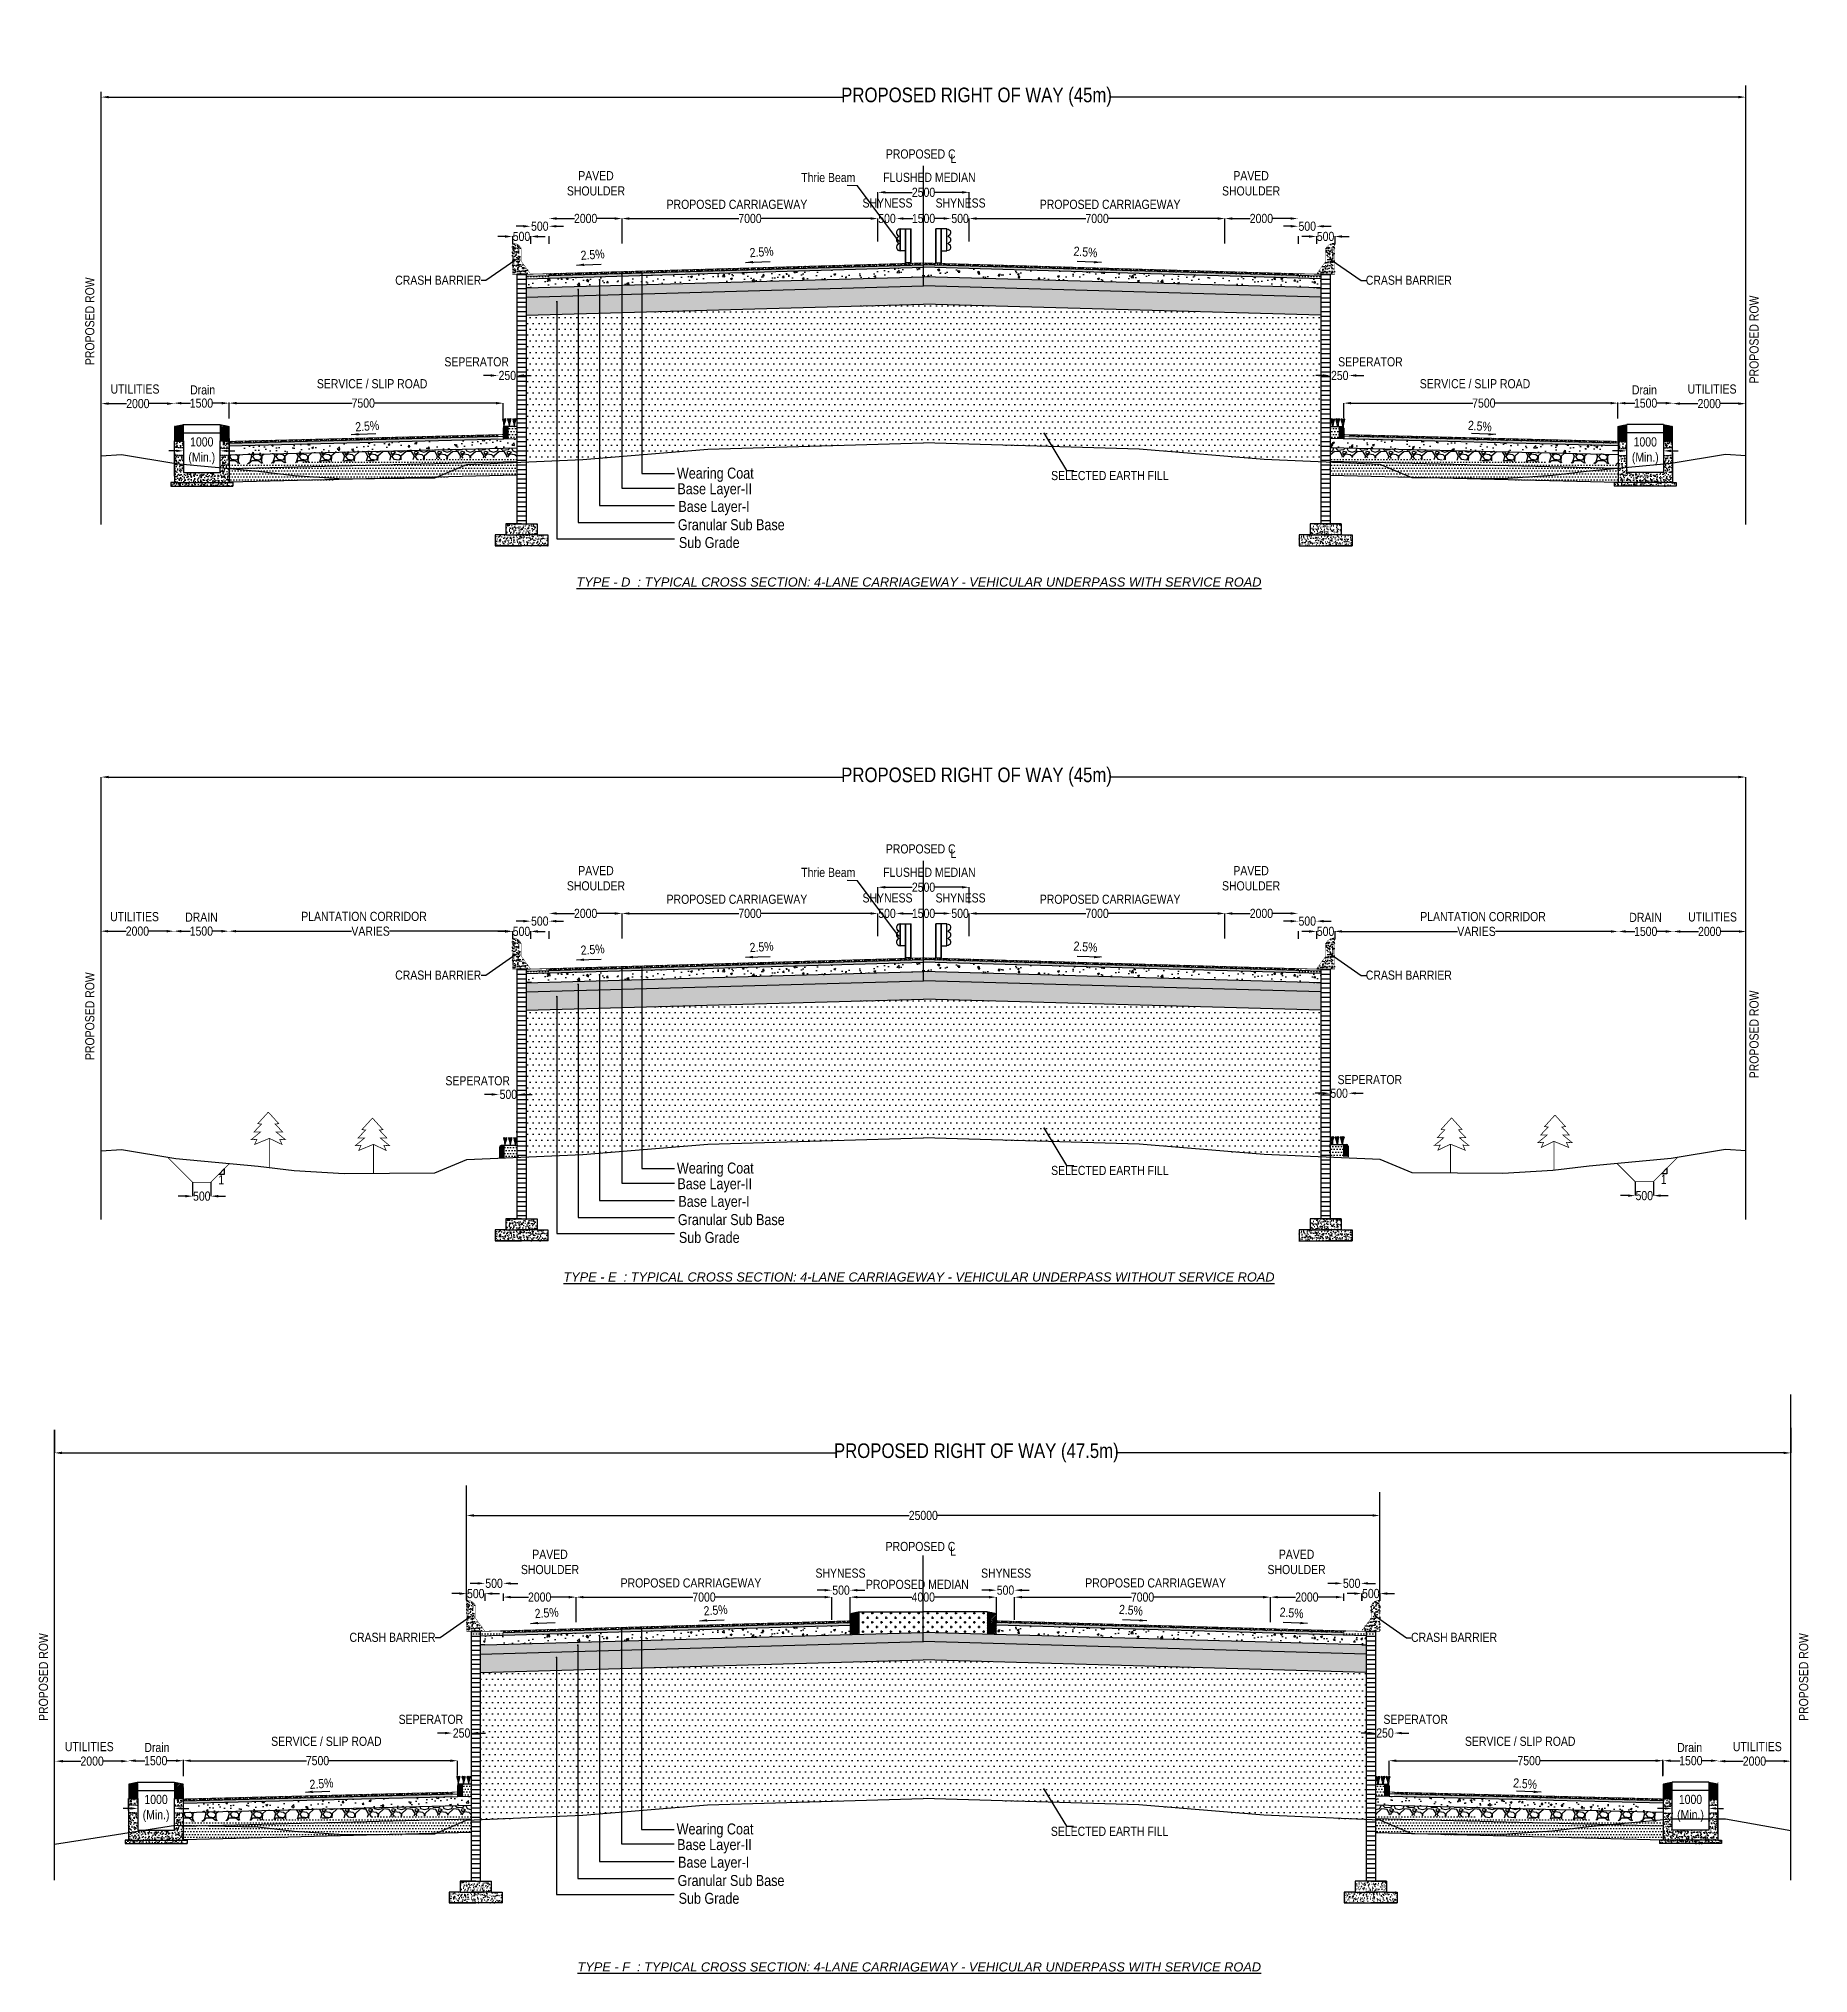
# Model space of a CAD drawing. Header units: millimetres. Extents: x 207528 to 778454, y -364692 to 101323.
# Drawn here: x 314086 to 362511, y -15037 to 37909 of the extents above; entities that cross this region are included whole.
import ezdxf

# ---------------------------------------------------------------- set-up
doc = ezdxf.new("R2010")
doc.units = ezdxf.units.MM
doc.linetypes.add('CENTER2', pattern=[28.575, 19.05, -3.175, 3.175, -3.175])
doc.linetypes.add('DASHED2', pattern=[0.375, 0.25, -0.125])
for name, color, linetype in [('Dim', 253, 'Continuous'), ('Dimension', 253, 'Continuous'), ('hatch', 253, 'Continuous'), ('NGL', 7, 'DASHED2'), ('Proposed ROW', 241, 'MNEW')]:
    doc.layers.add(name, color=color, linetype=linetype)
doc.styles.add('DIM', font='ARIALN.TTF', dxfattribs={"height": 250})
doc.styles.get("Standard").update_dxf_attribs({"font": 'arial.ttf'})
doc.styles.add('STRIP PLAN STYLE', font='ARIALN.TTF')
doc.linetypes.add('MNEW', pattern='A,26.152623,-1.048632,["PROW",Standard,S=1.75,R=0,X=0,Y=-0.975095],-7.693777,26.152623', length=61.047655)
doc.dimstyles.new('DIM', dxfattribs={"dimtxt": 250, "dimasz": 200, "dimexe": 0.18, "dimexo": 0.0625, "dimgap": 0.09, "dimtad": 0, "dimtih": 1, "dimtoh": 1, "dimdec": 0, "dimzin": 0, "dimdsep": 46, "dimtxsty": 'DIM', "dimcen": 0.09, "dimclrd": 256, "dimclrt": 7, "dimadec": 0, "dimazin": 0, "dimtfac": 1, "dimtdec": 0, "dimtofl": 0, "dimtmove": 0, "dimatfit": 3, "dimfxl": 1, "dimtolj": 1, "dimtzin": 0, "dimarcsym": 0})
doc.dimstyles.new('new', dxfattribs={"dimtxt": 150, "dimasz": 150, "dimexe": 100, "dimexo": 0.1, "dimgap": 0.09, "dimtad": 0, "dimtih": 1, "dimtoh": 1, "dimdec": 0, "dimzin": 0, "dimdsep": 46, "dimtxsty": 'DIM', "dimcen": 0.09, "dimclrd": 256, "dimclrt": 252, "dimadec": 0, "dimazin": 0, "dimtfac": 1, "dimtdec": 0, "dimtofl": 0, "dimtmove": 0, "dimatfit": 3, "dimfxl": 1, "dimtolj": 1, "dimtzin": 0, "dimlwd": -1, "dimarcsym": 0})
pattern_1 = [(45, (262444.44, 72547.153), (-22.45064, 22.45064), [])]
pattern_2 = [(0, (262444.44, 72547.15), (127, 127), [63.5, -190.5]), (90, (262476.19, 72515.4), (-127, 127), [63.5, -190.5])]
pattern_3 = [(45, (262444.44, -73039.09), (-67.35192, 67.35192), []), (105, (262444.44, -73039.09), (-92.004435, -24.65251), []), (165, (262444.44, -73039.09), (-24.65251, -92.004435), [])]
pattern_4 = [(45, (262444.44, -73039.088), (42.426407, -4e-15), [25, -35]), (45, (262455.047, -73039.088), (42.426407, -4e-15), [10, -50]), (45, (262444.44, -73028.48), (42.426407, -4e-15), [10, -50])]
pattern_5 = [(50, (262444.44, 8463.77), (546.554, -47.8173), [57.15, -628.65]), (355, (262444.44, 8463.8), (-105.7303, 573.1705), [45.72, -502.9218]), (100.45144, (262490, 8459.8), (440.8237, 525.3533), [48.57, -534.2707]), (46.1842, (262444.44, 8616.2), (813.237, -126.127), [85.725, -942.975]), (96.6356, (262512.2, 8605.7), (712.2124, 742.2784), [72.855, -801.407]), (351.1842, (262444.4, 8616.2), (712.2124, 742.278), [68.58, -754.379]), (21, (262520.64, 8578.07), (454.8432, -306.7956), [57.15, -628.65]), (326, (262520.64, 8578.1), (185.406, 552.564), [45.72, -502.92]), (71.45144, (262558.54, 8552.5), (640.2493, 245.7683), [48.57, -534.2698]), (37.5, (262444.44, 8463.77), (9.2658, 253.6651), [0, -496.824, 0, -510.54, 0, -504.825]), (7.5, (262444.44, 8463.77), (200.459, 300.5417), [0, -291.084, 0, -485.394, 0, -192.405]), (327.5, (262274.51, 8463.77), (406.7718, -17.18623), [0, -190.5, 0, -594.36, 0, -788.67]), (317.5, (262198.3, 8463.77), (444.3875, 76.2795), [0, -247.65, 0, -394.716, 0, -560.07])]
pattern_6 = [(0, (262444.44, 8463.77), (39.6875, 79.375), [0, -79.375])]
pattern_7 = [(228.01279, (262901.64, 9098.774), (-5080, -5715), [85.4304, -8457.621]), (184.96974, (262844.49, 9035.274), (7619.999997, 635.000036), [146.601, -14513.5122]), (132.510447, (262698.44, 9022.574), (6350.000003, -6984.999998), [103.3704, -10233.6807]), (267.27369, (262450.79, 8863.824), (635.000001, 12700), [133.501, -13216.6094]), (292.833654, (262444.44, 8730.474), (-3175, 7620), [130.9084, -12959.952]), (357.27369, (262495.24, 8609.824), (-12700, 635.000001), [133.501, -13216.6094]), (37.69424, (262628.59, 8603.474), (-8254.9999996, -6350.0000005), [176.5484, -17478.279]), (72.255328, (262768.29, 8711.424), (4445.000001, 13969.9999996), [166.68, -16501.314]), (121.429566, (262819.09, 8870.174), (-5080.000001, 8255), [133.9532, -13261.3864]), (175.23636, (262749.24, 8984.474), (6985, -635), [152.9283, -7493.4842]), (222.397438, (262596.84, 8997.174), (-7619.9999998, -6985.0000003), [197.7695, -19579.193]), (138.814075, (263079.44, 8857.474), (-4445, 3810), [67.501, -6682.6415]), (171.469234, (263028.64, 8901.924), (8255, -1269.999999), [128.4205, -12713.6597]), (225, (262901.64, 8920.97), (-9e-14, -635), [89.8023, -808.2233]), (203.19859, (262857.19, 8997.17), (3175, 1270), [48.3603, -4787.6556]), (291.80141, (262812.74, 8978.12), (-635, 1905), [68.3914, -3351.1882]), (30.96376, (262838.14, 8914.62), (1905, 1270), [111.08, -3591.5745]), (161.56505, (262933.4, 8971.77), (1270, -635), [80.322, -1927.7245]), (16.38954, (262444.44, 8978.124), (6350, 1905), [112.522, -11139.7067]), (70.346176, (262552.39, 9009.874), (-2540, -6985), [94.3997, -9345.554]), (293.19859, (262933.39, 9098.77), (-1270, 3175), [96.72, -4739.296]), (343.61046, (262971.49, 9009.874), (-6350, 1905), [112.522, -11139.7067]), (339.443955, (262444.44, 8584.42), (-3175, 1270), [108.509, -5316.9336]), (294.77514, (262546.04, 8546.324), (-3175.000004, 6984.999998), [90.918, -9000.8983]), (66.80141, (262939.74, 8463.77), (1270, 3175), [96.72, -4739.296]), (17.354025, (262977.84, 8552.674), (-8255, -2540), [106.4457, -10538.094]), (69.44395, (262628.59, 8463.77), (-1270, -3175), [54.2544, -5371.188]), (101.30993, (262901.64, 8463.77), (-635, 2540), [32.3787, -3205.4987]), (165.96376, (262895.29, 8495.52), (1905, -635), [130.9084, -2487.2636]), (186.009006, (262768.29, 8527.274), (6350, 635), [121.3167, -12010.3412]), (303.69007, (262838.14, 8857.47), (-635, 1270), [91.581, -2197.944]), (353.157227, (262888.94, 8781.274), (10795, -1269.9999994), [159.889, -15829.0023]), (60.945396, (263047.69, 8762.224), (-2540, -4445), [65.377, -6472.348]), (90, (263079.44, 8819.4), (-635, 635), [38.1, -596.9]), (120.25644, (262755.59, 8546.324), (2540, -4445), [88.2167, -8733.485]), (48.01279, (262711.14, 8622.524), (5080, 5715), [170.8607, -8372.1905]), (0, (262825.44, 8749.5), (635, 635), [165.1, -469.9]), (325.304846, (262990.54, 8749.524), (6350.000002, -4444.999997), [100.4024, -9939.829]), (254.0546, (263073.09, 8692.37), (-635, -2540), [92.4573, -4530.4125]), (207.645975, (263047.69, 8603.474), (-12065.0000004, -6349.999999), [150.5363, -14903.116]), (175.42608, (262914.34, 8533.624), (-8255, 635), [159.2574, -15766.4616])]
pattern_8 = [(0, (262444.44, 72547.15), (79.375, 158.75), [0, -158.75])]
pattern_9 = [(0, (-992023.05, 84461.36), (39.6875, 79.375), [0, -79.375])]
pattern_10 = [(0, (224311.69, -23775.106), (39.6875, 79.375), [0, -79.375])]
pattern_11 = [(228.012788, (224768.893, -23140.106), (-5080, -5715), [85.4304, -8457.621]), (184.96974, (224711.743, -23203.606), (7619.999997, 635.000036), [146.6012, -14513.5122]), (132.510447, (224565.693, -23216.306), (6350.000003, -6984.999998), [103.3704, -10233.6807]), (267.27369, (224318.043, -23375.056), (635.000001, 12700), [133.501, -13216.6094]), (292.833654, (224311.693, -23508.406), (-3175, 7620), [130.9084, -12959.952]), (357.27369, (224362.493, -23629.056), (-12700, 635.000001), [133.501, -13216.6094]), (37.69424, (224495.843, -23635.406), (-8254.9999996, -6350.0000005), [176.5484, -17478.2788]), (72.255328, (224635.543, -23527.456), (4445.000001, 13969.9999996), [166.68, -16501.3142]), (121.429566, (224686.343, -23368.706), (-5080.000001, 8254.9999996), [133.9532, -13261.3864]), (175.23636, (224616.493, -23254.406), (6985, -635.000001), [152.9283, -7493.4842]), (222.397438, (224464.093, -23241.706), (-7619.9999998, -6985.0000003), [197.7695, -19579.193]), (138.814075, (224946.693, -23381.406), (-4445, 3810), [67.501, -6682.6415]), (171.469234, (224895.893, -23336.956), (8255, -1269.9999986), [128.4205, -12713.6597]), (225, (224768.9, -23317.9), (-9e-14, -635), [89.8023, -808.2233]), (203.19859, (224724.44, -23241.71), (3175, 1270), [48.3603, -4787.6556]), (291.80141, (224679.99, -23260.76), (-635, 1905), [68.3914, -3351.1882]), (30.96376, (224705.39, -23324.26), (1905, 1270), [111.08, -3591.5745]), (161.56505, (224800.64, -23267.1), (1270, -635), [80.3218, -1927.7245]), (16.38954, (224311.693, -23260.756), (6350, 1905), [112.522, -11139.7067]), (70.346176, (224419.643, -23229.006), (-2540, -6985), [94.3997, -9345.554]), (293.19859, (224800.64, -23140.11), (-1270, 3175), [96.72, -4739.296]), (343.61046, (224838.743, -23229.006), (-6350, 1905), [112.522, -11139.7067]), (339.443955, (224311.69, -23654.456), (-3175, 1270), [108.5088, -5316.9336]), (294.77514, (224413.293, -23692.556), (-3175.000004, 6984.999998), [90.918, -9000.8983]), (66.80141, (224806.99, -23775.11), (1270, 3175), [96.72, -4739.296]), (17.354025, (224845.093, -23686.206), (-8255, -2540), [106.4457, -10538.094]), (69.443955, (224495.84, -23775.106), (-1270, -3175), [54.2544, -5371.188]), (101.30993, (224768.89, -23775.1), (-635, 2540), [32.3787, -3205.4987]), (165.96376, (224762.54, -23743.36), (1905, -635), [130.9084, -2487.2636]), (186.009006, (224635.543, -23711.606), (6350, 635), [121.3167, -12010.3412]), (303.69007, (224705.4, -23381.4), (-635, 1270), [91.581, -2197.944]), (353.157227, (224756.193, -23457.606), (10795, -1269.9999994), [159.8892, -15829.0023]), (60.945396, (224914.943, -23476.656), (-2540, -4445), [65.377, -6472.348]), (90, (224946.7, -23419.5), (-635, 635), [38.1, -596.9]), (120.256437, (224622.843, -23692.556), (2540, -4445), [88.2167, -8733.4852]), (48.012787, (224578.393, -23616.356), (5080, 5715), [170.8607, -8372.1905]), (0, (224692.7, -23489.36), (635, 635), [165.1, -469.9]), (325.304846, (224857.793, -23489.356), (6350.000002, -4444.999997), [100.4024, -9939.8292]), (254.054604, (224940.34, -23546.51), (-635, -2540), [92.4573, -4530.4125]), (207.645975, (224914.943, -23635.406), (-12065.0000004, -6349.999999), [150.5363, -14903.116]), (175.426079, (224781.593, -23705.256), (-8255, 635), [159.2574, -15766.4616])]
pattern_12 = [(50, (224311.7, -23775.1), (546.554, -47.8173), [57.15, -628.65]), (355, (224311.7, -23775.1), (-105.7303, 573.1705), [45.72, -502.9218]), (100.45144, (224357.24, -23779.1), (440.8237, 525.3533), [48.57, -534.2707]), (46.1842, (224311.7, -23622.7), (813.237, -126.127), [85.725, -942.975]), (96.63556, (224379.5, -23633.2), (712.2124, 742.2784), [72.855, -801.407]), (351.18415, (224311.7, -23622.7), (712.2124, 742.2784), [68.58, -754.379]), (21, (224387.9, -23660.8), (454.8432, -306.7956), [57.15, -628.65]), (326, (224387.9, -23660.8), (185.406, 552.564), [45.72, -502.92]), (71.45144, (224425.8, -23686.37), (640.2493, 245.7683), [48.57, -534.2698]), (37.5, (224311.7, -23775.1), (9.2658, 253.66512), [0, -496.824, 0, -510.54, 0, -504.825]), (7.5, (224311.7, -23775.1), (200.459, 300.5417), [0, -291.084, 0, -485.394, 0, -192.405]), (327.5, (224141.77, -23775.1), (406.7718, -17.18623), [0, -190.5, 0, -594.36, 0, -788.67]), (317.5, (224065.57, -23775.1), (444.3875, 76.2795), [0, -247.65, 0, -394.716, 0, -560.07])]
pattern_13 = [(45, (224311.693, -23775.106), (42.426407, -4e-15), [25, -35]), (45, (224322.3, -23775.106), (42.426407, -4e-15), [10, -50]), (45, (224311.693, -23764.5), (42.426407, -4e-15), [10, -50])]
pattern_14 = [(45, (224311.69, -23775.11), (-67.35192, 67.35192), []), (105, (224311.69, -23775.11), (-92.004435, -24.652514), []), (165, (224311.69, -23775.11), (-24.652514, -92.004435), [])]
pattern_15 = [(140, (199465.4, -23601.25), (15.93909, 182.18467), [19.05, -209.55]), (85, (199465.4, -23601.25), (-191.05685, -35.24342), [15.24, -167.64058]), (190.45144, (199466.72, -23586.07), (-175.11775, 146.94125), [16.19, -178.09024]), (136.1842, (199414.6, -23601.25), (42.04233, 271.07904), [28.575, -314.325]), (186.63556, (199418.1, -23578.66), (-247.42612, 237.40413), [24.285, -267.1356]), (81.18415, (199414.6, -23601.25), (-247.42612, 237.40413), [22.85997, -251.45973]), (111, (199427.3, -23575.85), (102.2652, 151.61439), [19.05, -209.55]), (56, (199427.3, -23575.85), (-184.18797, 61.80203), [15.24, -167.64]), (161.45145, (199435.82, -23563.22), (-81.92277, 213.41642), [16.19, -178.08994]), (127.5, (199465.394, -23601.25), (-84.55504, 3.088603), [0, -165.608, 0, -170.18, 0, -168.275]), (97.5, (199465.39, -23601.25), (-100.180575, 66.81966), [0, -97.028, 0, -161.798, 0, -64.135]), (57.5, (199465.394, -23657.89), (5.728744, 135.590595), [0, -63.5, 0, -198.12, 0, -262.89]), (47.5, (199465.39, -23683.29), (-25.42649, 148.12918), [0, -82.55, 0, -131.572, 0, -186.69])]
pattern_16 = [(45, (199465.394, -23601.25), (-22.45064, 22.45064), [])]
pattern_17 = [(45, (199365.394, -23601.25), (-22.45064, 22.45064), [])]
pattern_18 = [(45, (262451.25, -54952.48), (-67.35192, 67.35192), []), (105, (262451.25, -54952.48), (-92.004435, -24.65251), []), (165, (262451.25, -54952.48), (-24.65251, -92.004435), [])]
pattern_19 = [(45, (262451.25, -54952.48), (42.426407, -4e-15), [25, -35]), (45, (262461.857, -54952.48), (42.426407, -4e-15), [10, -50]), (45, (262451.25, -54941.873), (42.426407, -4e-15), [10, -50])]
pattern_20 = [(50, (262451.25, 26550.4), (546.554, -47.8173), [57.15, -628.65]), (355, (262451.25, 26550.4), (-105.7303, 573.1705), [45.72, -502.9218]), (100.45144, (262496.8, 26546.4), (440.8237, 525.3533), [48.57, -534.2707]), (46.1842, (262451.25, 26702.8), (813.237, -126.127), [85.725, -942.975]), (96.6356, (262519, 26692.3), (712.2124, 742.2784), [72.855, -801.407]), (351.1842, (262451.25, 26702.8), (712.212, 742.278), [68.58, -754.379]), (21, (262527.45, 26664.7), (454.8432, -306.7956), [57.15, -628.65]), (326, (262527.45, 26664.7), (185.406, 552.564), [45.72, -502.92]), (71.45144, (262565.35, 26639.1), (640.2493, 245.7683), [48.57, -534.2698]), (37.5, (262451.25, 26550.38), (9.2658, 253.6651), [0, -496.824, 0, -510.54, 0, -504.825]), (7.5, (262451.25, 26550.38), (200.459, 300.5417), [0, -291.084, 0, -485.394, 0, -192.405]), (327.5, (262281.32, 26550.38), (406.7718, -17.18623), [0, -190.5, 0, -594.36, 0, -788.67]), (317.5, (262205.12, 26550.38), (444.3875, 76.2795), [0, -247.65, 0, -394.716, 0, -560.07])]
pattern_21 = [(0, (263696.15, 26586.22), (39.6875, 79.375), [0, -79.375])]
pattern_22 = [(228.01279, (262908.45, 27185.38), (-5080, -5715), [85.4304, -8457.621]), (184.96974, (262851.3, 27121.881), (7619.999997, 635.000036), [146.601, -14513.5122]), (132.510447, (262705.25, 27109.18), (6350.000003, -6984.999998), [103.3704, -10233.6807]), (267.27369, (262457.6, 26950.43), (635.000001, 12700), [133.501, -13216.6094]), (292.833654, (262451.25, 26817.08), (-3175, 7620), [130.9084, -12959.952]), (357.27369, (262502.05, 26696.43), (-12700, 635.000001), [133.501, -13216.6094]), (37.69424, (262635.4, 26690.081), (-8254.9999996, -6350.0000005), [176.5484, -17478.279]), (72.255328, (262775.1, 26798.031), (4445.000001, 13969.9999996), [166.68, -16501.314]), (121.429566, (262825.9, 26956.78), (-5080.000001, 8255), [133.9532, -13261.3864]), (175.23636, (262756.05, 27071.08), (6985, -635), [152.9283, -7493.4842]), (222.397438, (262603.65, 27083.781), (-7619.9999998, -6985.0000003), [197.7695, -19579.193]), (138.814075, (263086.25, 26944.08), (-4445, 3810), [67.501, -6682.6415]), (171.469234, (263035.45, 26988.53), (8255, -1269.999999), [128.4205, -12713.6597]), (225, (262908.45, 27007.6), (-9e-14, -635), [89.8023, -808.2233]), (203.19859, (262864, 27083.78), (3175, 1270), [48.3603, -4787.6556]), (291.80141, (262819.55, 27064.73), (-635, 1905), [68.3914, -3351.1882]), (30.96376, (262844.95, 27001.23), (1905, 1270), [111.08, -3591.5745]), (161.56505, (262940.2, 27058.38), (1270, -635), [80.322, -1927.7245]), (16.38954, (262451.25, 27064.73), (6350, 1905), [112.522, -11139.7067]), (70.346176, (262559.2, 27096.48), (-2540, -6985), [94.3997, -9345.554]), (293.19859, (262940.2, 27185.38), (-1270, 3175), [96.72, -4739.296]), (343.61046, (262978.3, 27096.48), (-6350, 1905), [112.522, -11139.7067]), (339.44395, (262451.25, 26671.03), (-3175, 1270), [108.509, -5316.9336]), (294.77514, (262552.85, 26632.93), (-3175.000004, 6984.999998), [90.918, -9000.8983]), (66.80141, (262946.55, 26550.38), (1270, 3175), [96.72, -4739.296]), (17.354025, (262984.65, 26639.28), (-8255, -2540), [106.4457, -10538.094]), (69.44395, (262635.4, 26550.38), (-1270, -3175), [54.2544, -5371.188]), (101.30993, (262908.45, 26550.38), (-635, 2540), [32.3787, -3205.4987]), (165.96376, (262902.1, 26582.13), (1905, -635), [130.9084, -2487.2636]), (186.009006, (262775.1, 26613.88), (6350, 635), [121.3167, -12010.3412]), (303.69007, (262844.95, 26944.08), (-635, 1270), [91.581, -2197.944]), (353.157227, (262895.75, 26867.881), (10795, -1269.9999994), [159.889, -15829.0023]), (60.945396, (263054.5, 26848.83), (-2540, -4445), [65.377, -6472.348]), (90, (263086.25, 26906), (-635, 635), [38.1, -596.9]), (120.25644, (262762.4, 26632.93), (2540, -4445), [88.2167, -8733.485]), (48.01279, (262717.95, 26709.13), (5080, 5715), [170.8607, -8372.1905]), (0, (262832.25, 26836.1), (635, 635), [165.1, -469.9]), (325.304846, (262997.35, 26836.13), (6350.000002, -4444.999997), [100.4024, -9939.829]), (254.0546, (263079.9, 26778.98), (-635, -2540), [92.4573, -4530.4125]), (207.645975, (263054.5, 26690.081), (-12065.0000004, -6349.999999), [150.5363, -14903.116]), (175.42608, (262921.15, 26620.231), (-8255, 635), [159.2574, -15766.4616])]
pattern_23 = [(0, (262451.25, 26550.38), (39.6875, 79.375), [0, -79.375])]
pattern_24 = [(0, (262451.25, 90633.76), (79.375, 158.75), [0, -158.75])]
pattern_25 = [(140, (265571.15, 90669.6), (15.93909, 182.18467), [19.05, -209.55]), (85, (265571.15, 90669.6), (-191.05685, -35.24342), [15.24, -167.64058]), (190.45144, (265572.48, 90684.78), (-175.11775, 146.94125), [16.19, -178.09024]), (136.1842, (265520.35, 90669.6), (42.04233, 271.07904), [28.575, -314.325]), (186.63556, (265523.85, 90692.2), (-247.4261, 237.40413), [24.285, -267.1356]), (81.18415, (265520.35, 90669.6), (-247.4261, 237.40413), [22.85997, -251.4597]), (111, (265533.05, 90695), (102.2652, 151.6144), [19.05, -209.55]), (56, (265533.05, 90695), (-184.18797, 61.80203), [15.24, -167.64]), (161.45145, (265541.57, 90707.64), (-81.92277, 213.41642), [16.19, -178.08994]), (127.5, (265571.15, 90669.6), (-84.55504, 3.088603), [0, -165.608, 0, -170.18, 0, -168.275]), (97.5, (265571.15, 90669.6), (-100.180575, 66.81966), [0, -97.028, 0, -161.798, 0, -64.135]), (57.5, (265571.15, 90612.96), (5.728744, 135.590595), [0, -63.5, 0, -198.12, 0, -262.89]), (47.5, (265571.15, 90587.56), (-25.42649, 148.12918), [0, -82.55, 0, -131.572, 0, -186.69])]
pattern_26 = [(0, (265196.15, 90669.6), (0, 127), [])]
pattern_27 = [(50, (263196.02, 90632.1), (182.18467, -15.93909), [19.05, -209.55]), (355, (263196.02, 90632.1), (-35.24342, 191.05685), [15.24, -167.64058]), (100.45144, (263211.2, 90630.77), (146.94125, 175.11775), [16.19, -178.09024]), (46.1842, (263196.02, 90682.9), (271.07904, -42.04233), [28.575, -314.325]), (96.63556, (263218.6, 90679.4), (237.40413, 247.4261), [24.285, -267.1356]), (351.18415, (263196.02, 90682.9), (237.40413, 247.4261), [22.86, -251.4597]), (21, (263221.42, 90670.2), (151.6144, -102.2652), [19.05, -209.55]), (326, (263221.42, 90670.2), (61.80203, 184.18797), [15.24, -167.64]), (71.45144, (263234.06, 90661.68), (213.41642, 81.92277), [16.19, -178.08994]), (37.5, (263196.02, 90632.1), (3.088603, 84.55504), [0, -165.608, 0, -170.18, 0, -168.275]), (7.5, (263196.02, 90632.1), (66.81966, 100.180575), [0, -97.028, 0, -161.798, 0, -64.135]), (327.5, (263139.38, 90632.1), (135.590595, -5.728744), [0, -63.5, 0, -198.12, 0, -262.89]), (317.5, (263113.98, 90632.1), (148.12918, 25.42649), [0, -82.55, 0, -131.572, 0, -186.69])]
pattern_28 = [(45, (262451.25, -35934.27), (-67.35192, 67.35192), []), (105, (262451.25, -35934.27), (-92.004435, -24.65251), []), (165, (262451.25, -35934.27), (-24.65251, -92.004435), [])]
pattern_29 = [(45, (262451.25, -35934.27), (42.426407, -4e-15), [25, -35]), (45, (262461.857, -35934.27), (42.426407, -4e-15), [10, -50]), (45, (262451.25, -35923.662), (42.426407, -4e-15), [10, -50])]
pattern_30 = [(50, (262451.25, 45568.6), (546.554, -47.8173), [57.15, -628.65]), (355, (262451.25, 45568.6), (-105.7303, 573.1705), [45.72, -502.9218]), (100.45144, (262496.8, 45564.6), (440.8237, 525.3533), [48.57, -534.2707]), (46.1842, (262451.25, 45721), (813.237, -126.127), [85.725, -942.975]), (96.6356, (262519, 45710.5), (712.2124, 742.2784), [72.855, -801.407]), (351.1842, (262451.25, 45721), (712.212, 742.278), [68.58, -754.379]), (21, (262527.45, 45682.9), (454.8432, -306.7956), [57.15, -628.65]), (326, (262527.45, 45682.9), (185.406, 552.564), [45.72, -502.92]), (71.45144, (262565.35, 45657.3), (640.2493, 245.7683), [48.57, -534.2698]), (37.5, (262451.25, 45568.6), (9.2658, 253.6651), [0, -496.824, 0, -510.54, 0, -504.825]), (7.5, (262451.25, 45568.6), (200.459, 300.5417), [0, -291.084, 0, -485.394, 0, -192.405]), (327.5, (262281.32, 45568.6), (406.7718, -17.18623), [0, -190.5, 0, -594.36, 0, -788.67]), (317.5, (262205.12, 45568.6), (444.3875, 76.2795), [0, -247.65, 0, -394.716, 0, -560.07])]
pattern_31 = [(0, (263696.15, 45604.43), (39.6875, 79.375), [0, -79.375])]
pattern_32 = [(228.01279, (262908.45, 46203.592), (-5080, -5715), [85.4304, -8457.621]), (184.96974, (262851.3, 46140.092), (7619.999997, 635.000036), [146.601, -14513.5122]), (132.510447, (262705.25, 46127.392), (6350.000003, -6984.999998), [103.3704, -10233.6807]), (267.27369, (262457.6, 45968.642), (635.000001, 12700), [133.501, -13216.6094]), (292.833654, (262451.25, 45835.292), (-3175, 7620), [130.9084, -12959.952]), (357.27369, (262502.05, 45714.642), (-12700, 635.000001), [133.501, -13216.6094]), (37.69424, (262635.4, 45708.292), (-8254.9999996, -6350.0000005), [176.5484, -17478.279]), (72.255328, (262775.1, 45816.242), (4445.000001, 13969.9999996), [166.68, -16501.314]), (121.429566, (262825.9, 45974.992), (-5080.000001, 8255), [133.9532, -13261.3864]), (175.23636, (262756.05, 46089.29), (6985, -635), [152.9283, -7493.4842]), (222.397438, (262603.65, 46101.992), (-7619.9999998, -6985.0000003), [197.7695, -19579.193]), (138.814075, (263086.25, 45962.29), (-4445, 3810), [67.501, -6682.6415]), (171.469234, (263035.45, 46006.742), (8255, -1269.999999), [128.4205, -12713.6597]), (225, (262908.45, 46025.8), (-9e-14, -635), [89.8023, -808.2233]), (203.19859, (262864, 46101.99), (3175, 1270), [48.3603, -4787.6556]), (291.80141, (262819.55, 46082.94), (-635, 1905), [68.3914, -3351.1882]), (30.96376, (262844.95, 46019.44), (1905, 1270), [111.08, -3591.5745]), (161.56505, (262940.2, 46076.6), (1270, -635), [80.322, -1927.7245]), (16.38954, (262451.25, 46082.942), (6350, 1905), [112.522, -11139.7067]), (70.346176, (262559.2, 46114.692), (-2540, -6985), [94.3997, -9345.554]), (293.19859, (262940.2, 46203.59), (-1270, 3175), [96.72, -4739.296]), (343.61046, (262978.3, 46114.692), (-6350, 1905), [112.522, -11139.7067]), (339.44395, (262451.25, 45689.24), (-3175, 1270), [108.509, -5316.9336]), (294.77514, (262552.85, 45651.142), (-3175.000004, 6984.999998), [90.918, -9000.8983]), (66.80141, (262946.55, 45568.59), (1270, 3175), [96.72, -4739.296]), (17.354025, (262984.65, 45657.492), (-8255, -2540), [106.4457, -10538.094]), (69.44395, (262635.4, 45568.59), (-1270, -3175), [54.2544, -5371.188]), (101.30993, (262908.45, 45568.59), (-635, 2540), [32.3787, -3205.4987]), (165.96376, (262902.1, 45600.34), (1905, -635), [130.9084, -2487.2636]), (186.009006, (262775.1, 45632.092), (6350, 635), [121.3167, -12010.3412]), (303.69007, (262844.95, 45962.3), (-635, 1270), [91.581, -2197.944]), (353.157227, (262895.75, 45886.092), (10795, -1269.9999994), [159.889, -15829.0023]), (60.945396, (263054.5, 45867.04), (-2540, -4445), [65.377, -6472.348]), (90, (263086.25, 45924.2), (-635, 635), [38.1, -596.9]), (120.25644, (262762.4, 45651.142), (2540, -4445), [88.2167, -8733.485]), (48.01279, (262717.95, 45727.342), (5080, 5715), [170.8607, -8372.1905]), (0, (262832.25, 45854.34), (635, 635), [165.1, -469.9]), (325.304846, (262997.35, 45854.342), (6350.000002, -4444.999997), [100.4024, -9939.829]), (254.0546, (263079.9, 45797.19), (-635, -2540), [92.4573, -4530.4125]), (207.645975, (263054.5, 45708.292), (-12065.0000004, -6349.999999), [150.5363, -14903.116]), (175.42608, (262921.15, 45638.442), (-8255, 635), [159.2574, -15766.4616])]
pattern_33 = [(0, (262451.25, 45568.59), (39.6875, 79.375), [0, -79.375])]
pattern_34 = [(0, (262451.25, 109651.97), (79.375, 158.75), [0, -158.75])]
pattern_35 = [(140, (265571.15, 109687.81), (15.93909, 182.18467), [19.05, -209.55]), (85, (265571.15, 109687.81), (-191.05685, -35.24342), [15.24, -167.64058]), (190.45144, (265572.48, 109703), (-175.11775, 146.94125), [16.19, -178.09024]), (136.1842, (265520.35, 109687.81), (42.04233, 271.07904), [28.575, -314.325]), (186.63556, (265523.85, 109710.4), (-247.4261, 237.40413), [24.285, -267.1356]), (81.18415, (265520.35, 109687.8), (-247.4261, 237.40413), [22.85997, -251.4597]), (111, (265533.05, 109713.21), (102.2652, 151.6144), [19.05, -209.55]), (56, (265533.05, 109713.21), (-184.18797, 61.80203), [15.24, -167.64]), (161.45145, (265541.57, 109725.85), (-81.92277, 213.41642), [16.19, -178.08994]), (127.5, (265571.15, 109687.81), (-84.55504, 3.088603), [0, -165.608, 0, -170.18, 0, -168.275]), (97.5, (265571.15, 109687.81), (-100.180575, 66.81966), [0, -97.028, 0, -161.798, 0, -64.135]), (57.5, (265571.15, 109631.17), (5.728744, 135.590595), [0, -63.5, 0, -198.12, 0, -262.89]), (47.5, (265571.15, 109605.77), (-25.42649, 148.12918), [0, -82.55, 0, -131.572, 0, -186.69])]
pattern_36 = [(0, (265196.15, 109687.81), (0, 127), [])]
pattern_37 = [(50, (263196.02, 109650.31), (182.18467, -15.93909), [19.05, -209.55]), (355, (263196.02, 109650.3), (-35.24342, 191.05685), [15.24, -167.64058]), (100.45144, (263211.2, 109648.98), (146.94125, 175.11775), [16.19, -178.09024]), (46.1842, (263196.02, 109701.1), (271.07904, -42.04233), [28.575, -314.325]), (96.63556, (263218.6, 109697.6), (237.40413, 247.4261), [24.285, -267.1356]), (351.18415, (263196.02, 109701.1), (237.40413, 247.4261), [22.86, -251.4597]), (21, (263221.42, 109688.41), (151.6144, -102.2652), [19.05, -209.55]), (326, (263221.42, 109688.4), (61.80203, 184.18797), [15.24, -167.64]), (71.45144, (263234.06, 109679.89), (213.41642, 81.92277), [16.19, -178.08994]), (37.5, (263196.02, 109650.31), (3.088603, 84.55504), [0, -165.608, 0, -170.18, 0, -168.275]), (7.5, (263196.02, 109650.31), (66.81966, 100.180575), [0, -97.028, 0, -161.798, 0, -64.135]), (327.5, (263139.38, 109650.31), (135.590595, -5.728744), [0, -63.5, 0, -198.12, 0, -262.89]), (317.5, (263113.98, 109650.31), (148.12918, 25.42649), [0, -82.55, 0, -131.572, 0, -186.69])]
pattern_38 = [(0, (-990771.345, 121614.37), (39.6875, 79.375), [0, -79.375])]
pattern_39 = [(0, (225563.4, 13377.91), (39.6875, 79.375), [0, -79.375])]
pattern_40 = [(228.012788, (226020.6, 14012.91), (-5080, -5715), [85.4304, -8457.621]), (184.96974, (225963.45, 13949.408), (7619.999997, 635.000036), [146.6012, -14513.5122]), (132.510447, (225817.4, 13936.71), (6350.000003, -6984.999998), [103.3704, -10233.6807]), (267.27369, (225569.75, 13777.958), (635.000001, 12700), [133.501, -13216.6094]), (292.833654, (225563.4, 13644.608), (-3175, 7620), [130.9084, -12959.952]), (357.27369, (225614.2, 13523.958), (-12700, 635.000001), [133.501, -13216.6094]), (37.69424, (225747.55, 13517.608), (-8254.9999996, -6350.0000005), [176.5484, -17478.2788]), (72.255328, (225887.25, 13625.558), (4445.000001, 13969.9999996), [166.68, -16501.3142]), (121.429566, (225938.05, 13784.308), (-5080.000001, 8254.9999996), [133.9532, -13261.3864]), (175.23636, (225868.2, 13898.61), (6985, -635.000001), [152.9283, -7493.4842]), (222.397438, (225715.8, 13911.308), (-7619.9999998, -6985.0000003), [197.7695, -19579.193]), (138.814075, (226198.4, 13771.61), (-4445, 3810), [67.501, -6682.6415]), (171.469234, (226147.6, 13816.058), (8255, -1269.9999986), [128.4205, -12713.6597]), (225, (226020.6, 13835.1), (-9e-14, -635), [89.8023, -808.2233]), (203.19859, (225976.15, 13911.31), (3175, 1270), [48.3603, -4787.6556]), (291.80141, (225931.7, 13892.26), (-635, 1905), [68.3914, -3351.1882]), (30.96376, (225957.1, 13828.76), (1905, 1270), [111.08, -3591.5745]), (161.56505, (226052.35, 13885.9), (1270, -635), [80.3218, -1927.7245]), (16.38954, (225563.4, 13892.258), (6350, 1905), [112.522, -11139.7067]), (70.346176, (225671.35, 13924.01), (-2540, -6985), [94.3997, -9345.554]), (293.19859, (226052.35, 14012.91), (-1270, 3175), [96.72, -4739.296]), (343.61046, (226090.45, 13924.008), (-6350, 1905), [112.522, -11139.7067]), (339.443955, (225563.4, 13498.56), (-3175, 1270), [108.5088, -5316.9336]), (294.77514, (225665, 13460.46), (-3175.000004, 6984.999998), [90.918, -9000.8983]), (66.80141, (226058.7, 13377.91), (1270, 3175), [96.72, -4739.296]), (17.354025, (226096.8, 13466.81), (-8255, -2540), [106.4457, -10538.094]), (69.443955, (225747.55, 13377.91), (-1270, -3175), [54.2544, -5371.188]), (101.30993, (226020.6, 13377.91), (-635, 2540), [32.3787, -3205.4987]), (165.96376, (226014.25, 13409.66), (1905, -635), [130.9084, -2487.2636]), (186.009006, (225887.25, 13441.408), (6350, 635), [121.3167, -12010.3412]), (303.69007, (225957.1, 13771.6), (-635, 1270), [91.581, -2197.944]), (353.157227, (226007.9, 13695.408), (10795, -1269.9999994), [159.8892, -15829.0023]), (60.945396, (226166.65, 13676.36), (-2540, -4445), [65.377, -6472.348]), (90, (226198.4, 13733.5), (-635, 635), [38.1, -596.9]), (120.256437, (225874.55, 13460.46), (2540, -4445), [88.2167, -8733.4852]), (48.012787, (225830.1, 13536.66), (5080, 5715), [170.8607, -8372.1905]), (0, (225944.4, 13663.66), (635, 635), [165.1, -469.9]), (325.304846, (226109.5, 13663.66), (6350.000002, -4444.999997), [100.4024, -9939.8292]), (254.054604, (226192.05, 13606.51), (-635, -2540), [92.4573, -4530.4125]), (207.645975, (226166.65, 13517.608), (-12065.0000004, -6349.999999), [150.5363, -14903.116]), (175.426079, (226033.3, 13447.758), (-8255, 635), [159.2574, -15766.4616])]
pattern_41 = [(50, (225563.4, 13377.9), (546.554, -47.8173), [57.15, -628.65]), (355, (225563.4, 13377.9), (-105.7303, 573.1705), [45.72, -502.9218]), (100.45144, (225608.95, 13373.9), (440.8237, 525.3533), [48.57, -534.2707]), (46.1842, (225563.4, 13530.3), (813.237, -126.127), [85.725, -942.975]), (96.63556, (225631.2, 13519.8), (712.2124, 742.2784), [72.855, -801.407]), (351.18415, (225563.4, 13530.3), (712.2124, 742.2784), [68.58, -754.379]), (21, (225639.6, 13492.2), (454.8432, -306.7956), [57.15, -628.65]), (326, (225639.6, 13492.2), (185.406, 552.564), [45.72, -502.92]), (71.45144, (225677.5, 13466.64), (640.2493, 245.7683), [48.57, -534.2698]), (37.5, (225563.4, 13377.9), (9.2658, 253.66512), [0, -496.824, 0, -510.54, 0, -504.825]), (7.5, (225563.4, 13377.9), (200.459, 300.5417), [0, -291.084, 0, -485.394, 0, -192.405]), (327.5, (225393.47, 13377.9), (406.7718, -17.18623), [0, -190.5, 0, -594.36, 0, -788.67]), (317.5, (225317.27, 13377.9), (444.3875, 76.2795), [0, -247.65, 0, -394.716, 0, -560.07])]
pattern_42 = [(45, (225563.4, 13377.908), (42.426407, -4e-15), [25, -35]), (45, (225574.007, 13377.908), (42.426407, -4e-15), [10, -50]), (45, (225563.4, 13388.515), (42.426407, -4e-15), [10, -50])]
pattern_43 = [(45, (225563.4, 13377.91), (-67.35192, 67.35192), []), (105, (225563.4, 13377.91), (-92.004435, -24.652514), []), (165, (225563.4, 13377.91), (-24.652514, -92.004435), [])]
pattern_44 = [(140, (200717.1, 13551.76), (15.93909, 182.18467), [19.05, -209.55]), (85, (200717.1, 13551.76), (-191.05685, -35.24342), [15.24, -167.64058]), (190.45144, (200718.43, 13566.95), (-175.11775, 146.94125), [16.19, -178.09024]), (136.1842, (200666.3, 13551.76), (42.04233, 271.07904), [28.575, -314.325]), (186.63556, (200669.8, 13574.35), (-247.42612, 237.40413), [24.285, -267.1356]), (81.18415, (200666.3, 13551.76), (-247.4261, 237.40413), [22.85997, -251.45973]), (111, (200679, 13577.16), (102.2652, 151.61439), [19.05, -209.55]), (56, (200679, 13577.16), (-184.18797, 61.80203), [15.24, -167.64]), (161.45145, (200687.52, 13589.8), (-81.92277, 213.41642), [16.19, -178.08994]), (127.5, (200717.1, 13551.764), (-84.55504, 3.088603), [0, -165.608, 0, -170.18, 0, -168.275]), (97.5, (200717.1, 13551.76), (-100.180575, 66.81966), [0, -97.028, 0, -161.798, 0, -64.135]), (57.5, (200717.1, 13495.12), (5.728744, 135.590595), [0, -63.5, 0, -198.12, 0, -262.89]), (47.5, (200717.1, 13469.72), (-25.42649, 148.12918), [0, -82.55, 0, -131.572, 0, -186.69])]
pattern_45 = [(45, (200717.1, 13551.764), (-22.45064, 22.45064), [])]
pattern_46 = [(45, (200617.1, 13551.764), (-22.45064, 22.45064), [])]

msp = doc.modelspace()

# ---------------------------------------------------------------- texts
at = {"layer": 'Dim', "char_height": 250, "attachment_point": 5, "style": 'DIM'}
for s, insert in [('PROPOSED C', (338222.8, 34752.9)), ('L', (339117.6, 34629.2)), ('PAVED \\PSHOULDER', (329336, 33949.7)), ('FLUSHED MEDIAN', (338460.6, 34112.5)), ('PAVED \\PSHOULDER', (347263.2, 33949.7)), ('PROPOSED CARRIAGEWAY', (333193.5, 33374.1)), ('SHYNESS', (337313.9, 33411.7)), ('SHYNESS', (339313.9, 33411.7)), ('PROPOSED CARRIAGEWAY', (343405.7, 33374.1)), ('CRASH BARRIER', (351579.8, 31298.2)), ('SEPERATOR', (326070.8, 29064.3)), ('SEPERATOR', (350528.4, 29064.3)), ('SERVICE / SLIP ROAD', (323209.9, 28464.7)), ('SERVICE / SLIP ROAD', (353389.4, 28464.7)), ('UTILITIES', (316721, 28318.9)), ('Drain', (318572.8, 28295.8)), ('Drain', (358026.4, 28295.8)), ('UTILITIES', (359878.2, 28318.9)), ('SELECTED EARTH FILL', (343398, 25952)), ('PROPOSED C', (338222.8, 15734.7)), ('L', (339117.6, 15611)), ('PAVED \\PSHOULDER', (329336, 14931.4)), ('FLUSHED MEDIAN', (338460.6, 15094.2)), ('PAVED \\PSHOULDER', (347263.2, 14931.4)), ('PROPOSED CARRIAGEWAY', (333193.5, 14355.9)), ('SHYNESS', (337313.9, 14393.5)), ('SHYNESS', (339313.9, 14393.5)), ('PROPOSED CARRIAGEWAY', (343405.7, 14355.9)), ('UTILITIES', (316708.3, 13880.4)), ('DRAIN', (318539.7, 13868.7)), ('SEPERATOR', (350512.8, 9421)), ('SEPERATOR', (326098.6, 9388.8)), ('SELECTED EARTH FILL', (343398, 6933.8)), ('1', (319080.9, 6678.7)), ('1', (358555.8, 6694)), ('SEPERATOR', (324819.1, -8088.7)), ('SEPERATOR', (351766.5, -8088.7)), ('UTILITIES', (315469.3, -8834.1)), ('Drain', (317321.1, -8857.2)), ('SERVICE / SLIP ROAD', (321958.2, -8688.4)), ('SERVICE / SLIP ROAD', (354627.4, -8688.4)), ('Drain', (359264.5, -8857.2)), ('UTILITIES', (361116.3, -8834.1)), ('SELECTED EARTH FILL', (343391.2, -11152.8))]:
    msp.add_mtext_dynamic_manual_height_columns(s, width=5325.312, gutter_width=1250, heights=[0], dxfattribs=dict(at, insert=insert))
at = {"layer": 'Dim', "color": 7, "char_height": 250, "width": 5325.312, "attachment_point": 5, "style": 'DIM'}
for insert in [(335692.9, 34108.9), (335692.9, 15090.7)]:
    msp.add_mtext('Thrie Beam', dxfattribs=dict(at, insert=insert))
at = {"layer": 'Dim', "color": 7, "char_height": 250, "attachment_point": 5, "style": 'DIM'}
for s, insert, rotation in [('2.5%', (329243.5, 31999.6), 4.21364), ('2.5%', (333867.3, 32072.5), 4.21364), ('2.5%', (342731.9, 32072.5), 355.78636), ('PROPOSED ROW', (315486, 30175.7), 90), ('PROPOSED ROW', (361027.8, 29677.2), 90), ('2.5%', (323075.8, 27306.2), 4.21364), ('2.5%', (353523.5, 27306.2), 355.78636), ('2.5%', (329243.5, 12981.4), 4.21364), ('2.5%', (333867.3, 13054.3), 4.21364), ('2.5%', (342731.9, 13054.3), 355.78636), ('PROPOSED ROW', (315486, 11157.5), 90), ('PROPOSED ROW', (361027.8, 10659), 90), ('2.5%', (327985.6, -5172.7), 4.21364), ('2.5%', (332609.3, -5099.8), 4.21364), ('2.5%', (343976.3, -5099.8), 355.78636), ('2.5%', (348372.3, -5172.7), 355.78636), ('2.5%', (321824.1, -9846.8), 4.21364), ('2.5%', (354761.5, -9846.8), 355.78636)]:
    msp.add_mtext_dynamic_manual_height_columns(s, width=5325.312, gutter_width=1250, heights=[0], dxfattribs=dict(at, insert=insert, rotation=rotation))
for s, insert in [('CRASH BARRIER', (325019.4, 31298.2)), ('CRASH BARRIER', (325019.4, 12280)), ('CRASH BARRIER', (351579.8, 12280)), ('PAVED \\PSHOULDER', (328078, -3779.2)), ('PROPOSED C', (338215.9, -3357.3)), ('L', (339110.8, -3481)), ('PAVED \\PSHOULDER', (348507.6, -3779.2)), ('PROPOSED CARRIAGEWAY', (331935.5, -4354.7)), ('SHYNESS', (336027.4, -4086.6)), ('SHYNESS', (340558.2, -4086.6)), ('PROPOSED CARRIAGEWAY', (344650.1, -4354.7)), ('PROPOSED MEDIAN', (338131.9, -4394.5)), ('CRASH BARRIER', (323767.7, -5842.4)), ('CRASH BARRIER', (352817.9, -5842.4))]:
    msp.add_mtext_dynamic_manual_height_columns(s, width=5325.312, gutter_width=1250, heights=[0], dxfattribs=dict(at, insert=insert))
at = {"layer": 'Dim', "insert": (322988.2, 13886.9), "char_height": 250, "width": 5325.312, "attachment_point": 5, "style": 'DIM'}
msp.add_mtext('\\A1;PLANTATION CORRIDOR ', dxfattribs=at)
at = {"layer": 'Dim', "insert": (353610.4, 13881.1), "char_height": 250, "width": 5325.312, "attachment_point": 5, "rotation": 359.97827, "style": 'DIM'}
msp.add_mtext('\\A1;PLANTATION CORRIDOR ', dxfattribs=at)
at = {"layer": 'Dim', "char_height": 250, "attachment_point": 5, "style": 'DIM'}
for s, insert, rotation in [('DRAIN', (358058.9, 13861.2), 359.97827), ('UTILITIES', (359890.3, 13872.3), 359.97827), ('PROPOSED ROW', (314216.6, -6929.1), 90), ('PROPOSED ROW', (362384.6, -6929.1), 90)]:
    msp.add_mtext_dynamic_manual_height_columns(s, width=5325.312, gutter_width=1250, heights=[0], dxfattribs=dict(at, insert=insert, rotation=rotation))
at = {"layer": 'Dimension', "color": 7, "char_height": 300, "attachment_point": 4, "style": 'DIM'}
for s, insert in [('\\A1;Wearing Coat  ', (331551, 25974.6)), ('\\A1;Base Layer-II', (331563.9, 25545.9)), ('\\A1;Base Layer-I', (331590.6, 25063)), ('\\A1;Granular Sub Base ', (331577.3, 24606.2)), ('\\A1;Sub Grade', (331604.5, 24118.3)), ('\\A1;Wearing Coat  ', (331551, 6956.4)), ('\\A1;Base Layer-II', (331563.9, 6527.7)), ('\\A1;Base Layer-I', (331590.6, 6044.8)), ('\\A1;Granular Sub Base ', (331577.3, 5588)), ('\\A1;Sub Grade', (331604.5, 5100.1)), ('\\A1;Wearing Coat  ', (331544.2, -11130.2)), ('\\A1;Base Layer-II', (331557.1, -11558.9)), ('\\A1;Base Layer-I', (331583.8, -12041.8)), ('\\A1;Granular Sub Base ', (331570.5, -12498.6)), ('\\A1;Sub Grade', (331597.7, -12986.5))]:
    msp.add_mtext(s, dxfattribs=dict(at, insert=insert))
at = {"layer": 'NGL', "color": 7, "char_height": 250, "width": 47718.433, "attachment_point": 5}
for s, insert in [('{\\fArial|b0|i1|c0|p34;\\LTYPE - D  : TYPICAL CROSS SECTION: 4-LANE CARRIAGEWAY - VEHICULAR UNDERPASS WITH SERVICE ROAD}', (338174.6, 23037.6)), ('{\\fArial|b0|i1|c0|p34;\\LTYPE - E  : TYPICAL CROSS SECTION: 4-LANE CARRIAGEWAY - VEHICULAR UNDERPASS WITHOUT SERVICE ROAD}', (338174.6, 4019.3)), ('{\\fArial|b0|i1|c0|p34;\\LTYPE - F  : TYPICAL CROSS SECTION: 4-LANE CARRIAGEWAY - VEHICULAR UNDERPASS WITH SERVICE ROAD}', (338182.9, -14863.3))]:
    msp.add_mtext(s, dxfattribs=dict(at, insert=insert))

# ---------------------------------------------------------------- blocks, each defined once
blk = doc.blocks.new('*D119')
at = {"layer": 'Defpoints', "color": 0, "transparency": 16777216}
for p in [(328792, -4742), (328792, -5428), (335792, -5367)]:
    blk.add_point(p, dxfattribs=at)
at = {"layer": 'Dim', "color": 0, "lineweight": -2, "transparency": 16777216}
for p, q in [((328792, -5428), (328792, -4742)), ((335792, -5367), (335792, -4742))]:
    blk.add_line(p, q, dxfattribs=at)
at = {"layer": 'Dim', "lineweight": -2, "transparency": 16777216}
for p, q in [((328992, -4742), (331987, -4742)), ((335592, -4742), (332597, -4742))]:
    blk.add_line(p, q, dxfattribs=at)
at = {"layer": 'Dim', "transparency": 16777216}
for points in [[(328992, -4709), (328992, -4775), (328792, -4742)], [(335592, -4709), (335592, -4775), (335792, -4742)]]:
    blk.add_solid(points, dxfattribs=at)
at = {"layer": 'Dim', "color": 7, "transparency": 16777216, "insert": (332292, -4742), "char_height": 250, "attachment_point": 5, "style": 'DIM'}
blk.add_mtext('\\A1;7000', dxfattribs=at)
blk = doc.blocks.new('*D120')
at = {"layer": 'Defpoints', "color": 0, "transparency": 16777216}
for p in [(326798, -4741), (326798, -4741), (328792, -4742)]:
    blk.add_point(p, dxfattribs=at)
at = {"layer": 'Dim', "color": 0, "lineweight": -2, "transparency": 16777216}
for p, q in [((326798, -4741), (326798, -4741)), ((328792, -4742), (328792, -4742))]:
    blk.add_line(p, q, dxfattribs=at)
at = {"layer": 'Dim', "lineweight": -2, "transparency": 16777216}
for p, q in [((326998, -4741), (327488, -4741)), ((328592, -4742), (328103, -4742))]:
    blk.add_line(p, q, dxfattribs=at)
at = {"layer": 'Dim', "transparency": 16777216}
for points in [[(326998, -4708), (326998, -4774), (326798, -4741)], [(328592, -4709), (328592, -4775), (328792, -4742)]]:
    blk.add_solid(points, dxfattribs=at)
at = {"layer": 'Dim', "color": 7, "transparency": 16777216, "insert": (327795, -4742), "char_height": 250, "attachment_point": 5, "style": 'DIM'}
blk.add_mtext('\\A1;2000', dxfattribs=at)
blk = doc.blocks.new('*D110')
at = {"layer": 'Defpoints', "color": 0, "transparency": 16777216}
for p in [(325796, -4645), (325796, -4742), (326296, -4742)]:
    blk.add_point(p, dxfattribs=at)
at = {"layer": 'Dim', "lineweight": -2, "transparency": 16777216}
for p, q in [((325596, -4645), (325396, -4645)), ((326496, -4645), (326696, -4645))]:
    blk.add_line(p, q, dxfattribs=at)
at = {"layer": 'Dim', "color": 0, "lineweight": -2, "transparency": 16777216}
for p, q in [((325796, -4646), (325796, -4645)), ((326296, -4646), (326296, -4645))]:
    blk.add_line(p, q, dxfattribs=at)
at = {"layer": 'Dim', "transparency": 16777216}
for points in [[(325596, -4612), (325596, -4678), (325796, -4645)], [(326496, -4612), (326496, -4678), (326296, -4645)]]:
    blk.add_solid(points, dxfattribs=at)
at = {"layer": 'Dim', "color": 7, "transparency": 16777216, "insert": (326046, -4645), "char_height": 250, "attachment_point": 5, "style": 'DIM'}
blk.add_mtext('\\A1;500', dxfattribs=at)
blk = doc.blocks.new('*D111')
at = {"layer": 'Defpoints', "color": 0, "transparency": 16777216}
for p in [(335792, -4742), (336292, -4552), (336292, -4742)]:
    blk.add_point(p, dxfattribs=at)
at = {"layer": 'Dim', "lineweight": -2, "transparency": 16777216}
for p, q in [((335592, -4552), (335392, -4552)), ((336492, -4552), (336692, -4552))]:
    blk.add_line(p, q, dxfattribs=at)
at = {"layer": 'Dim', "color": 0, "lineweight": -2, "transparency": 16777216}
for p, q in [((335792, -4553), (335792, -4552)), ((336292, -4553), (336292, -4552))]:
    blk.add_line(p, q, dxfattribs=at)
at = {"layer": 'Dim', "transparency": 16777216}
for points in [[(335592, -4518), (335592, -4585), (335792, -4552)], [(336492, -4518), (336492, -4585), (336292, -4552)]]:
    blk.add_solid(points, dxfattribs=at)
at = {"layer": 'Dim', "color": 7, "transparency": 16777216, "insert": (336042, -4552), "char_height": 250, "attachment_point": 5, "style": 'DIM'}
blk.add_mtext('\\A1;500', dxfattribs=at)
blk = doc.blocks.new('*D121')
at = {"layer": 'Defpoints', "color": 0, "transparency": 16777216}
for p in [(326297, -4365), (326297, -4639), (326798, -4639)]:
    blk.add_point(p, dxfattribs=at)
at = {"layer": 'Dim', "lineweight": -2, "transparency": 16777216}
for p, q in [((326097, -4365), (325897, -4365)), ((326998, -4365), (327198, -4365))]:
    blk.add_line(p, q, dxfattribs=at)
at = {"layer": 'Dim', "color": 0, "lineweight": -2, "transparency": 16777216}
for p, q in [((326297, -4366), (326297, -4365)), ((326798, -4366), (326798, -4365))]:
    blk.add_line(p, q, dxfattribs=at)
at = {"layer": 'Dim', "transparency": 16777216}
for points in [[(326097, -4332), (326097, -4398), (326297, -4365)], [(326998, -4332), (326998, -4398), (326798, -4365)]]:
    blk.add_solid(points, dxfattribs=at)
at = {"layer": 'Dim', "color": 7, "transparency": 16777216, "insert": (326547, -4365), "char_height": 250, "attachment_point": 5, "style": 'DIM'}
blk.add_mtext('\\A1;500', dxfattribs=at)
blk = doc.blocks.new('*D112')
at = {"layer": 'Defpoints', "color": 0, "transparency": 16777216}
for p in [(336292, -4742), (336292, -5177), (340293, -5177)]:
    blk.add_point(p, dxfattribs=at)
at = {"layer": 'Dim', "color": 0, "lineweight": -2, "transparency": 16777216}
for p, q in [((336292, -5177), (336292, -4742)), ((340293, -5177), (340293, -4742))]:
    blk.add_line(p, q, dxfattribs=at)
at = {"layer": 'Dim', "lineweight": -2, "transparency": 16777216}
for p, q in [((336492, -4742), (337983, -4742)), ((340093, -4742), (338603, -4742))]:
    blk.add_line(p, q, dxfattribs=at)
at = {"layer": 'Dim', "transparency": 16777216}
for points in [[(336492, -4709), (336492, -4775), (336292, -4742)], [(340093, -4709), (340093, -4775), (340293, -4742)]]:
    blk.add_solid(points, dxfattribs=at)
at = {"layer": 'Dim', "color": 7, "transparency": 16777216, "insert": (338293, -4742), "char_height": 250, "attachment_point": 5, "style": 'DIM'}
blk.add_mtext('\\A1;4000', dxfattribs=at)
blk = doc.blocks.new('*D113')
at = {"layer": 'Defpoints', "color": 0, "transparency": 16777216}
for p in [(347793, -4742), (340793, -5367), (347793, -5428)]:
    blk.add_point(p, dxfattribs=at)
at = {"layer": 'Dim', "color": 0, "lineweight": -2, "transparency": 16777216}
for p, q in [((340793, -5367), (340793, -4742)), ((347793, -5428), (347793, -4742))]:
    blk.add_line(p, q, dxfattribs=at)
at = {"layer": 'Dim', "lineweight": -2, "transparency": 16777216}
for p, q in [((340993, -4742), (343988, -4742)), ((347593, -4742), (344598, -4742))]:
    blk.add_line(p, q, dxfattribs=at)
at = {"layer": 'Dim', "transparency": 16777216}
for points in [[(340993, -4709), (340993, -4775), (340793, -4742)], [(347593, -4709), (347593, -4775), (347793, -4742)]]:
    blk.add_solid(points, dxfattribs=at)
at = {"layer": 'Dim', "color": 7, "transparency": 16777216, "insert": (344293, -4742), "char_height": 250, "attachment_point": 5, "style": 'DIM'}
blk.add_mtext('\\A1;7000', dxfattribs=at)
blk = doc.blocks.new('*D114')
at = {"layer": 'Defpoints', "color": 0, "transparency": 16777216}
for p in [(340293, -4552), (340293, -4742), (340793, -4742)]:
    blk.add_point(p, dxfattribs=at)
at = {"layer": 'Dim', "lineweight": -2, "transparency": 16777216}
for p, q in [((340093, -4552), (339893, -4552)), ((340993, -4552), (341193, -4552))]:
    blk.add_line(p, q, dxfattribs=at)
at = {"layer": 'Dim', "color": 0, "lineweight": -2, "transparency": 16777216}
for p, q in [((340293, -4553), (340293, -4552)), ((340793, -4553), (340793, -4552))]:
    blk.add_line(p, q, dxfattribs=at)
at = {"layer": 'Dim', "transparency": 16777216}
for points in [[(340093, -4518), (340093, -4585), (340293, -4552)], [(340993, -4518), (340993, -4585), (340793, -4552)]]:
    blk.add_solid(points, dxfattribs=at)
at = {"layer": 'Dim', "color": 7, "transparency": 16777216, "insert": (340543, -4552), "char_height": 250, "attachment_point": 5, "style": 'DIM'}
blk.add_mtext('\\A1;500', dxfattribs=at)
blk = doc.blocks.new('*D115')
at = {"layer": 'Defpoints', "color": 0, "transparency": 16777216}
for p in [(350289, -4742), (350789, -4644), (350789, -4742)]:
    blk.add_point(p, dxfattribs=at)
at = {"layer": 'Dim', "lineweight": -2, "transparency": 16777216}
for p, q in [((350089, -4644), (349889, -4644)), ((350989, -4644), (351189, -4644))]:
    blk.add_line(p, q, dxfattribs=at)
at = {"layer": 'Dim', "color": 0, "lineweight": -2, "transparency": 16777216}
for p, q in [((350289, -4645), (350289, -4643)), ((350789, -4645), (350789, -4643))]:
    blk.add_line(p, q, dxfattribs=at)
at = {"layer": 'Dim', "transparency": 16777216}
for points in [[(350089, -4610), (350089, -4677), (350289, -4644)], [(350989, -4610), (350989, -4677), (350789, -4644)]]:
    blk.add_solid(points, dxfattribs=at)
at = {"layer": 'Dim', "color": 7, "transparency": 16777216, "insert": (350539, -4644), "char_height": 250, "attachment_point": 5, "style": 'DIM'}
blk.add_mtext('\\A1;500', dxfattribs=at)
blk = doc.blocks.new('*D116')
at = {"layer": 'Defpoints', "color": 0, "transparency": 16777216}
for p in [(347793, -4742), (349788, -4741), (349788, -4741)]:
    blk.add_point(p, dxfattribs=at)
at = {"layer": 'Dim', "color": 0, "lineweight": -2, "transparency": 16777216}
for p, q in [((347793, -4742), (347793, -4742)), ((349788, -4741), (349788, -4741))]:
    blk.add_line(p, q, dxfattribs=at)
at = {"layer": 'Dim', "lineweight": -2, "transparency": 16777216}
for p, q in [((347993, -4742), (348483, -4742)), ((349588, -4741), (349098, -4741))]:
    blk.add_line(p, q, dxfattribs=at)
at = {"layer": 'Dim', "transparency": 16777216}
for points in [[(347993, -4709), (347993, -4775), (347793, -4742)], [(349588, -4708), (349588, -4774), (349788, -4741)]]:
    blk.add_solid(points, dxfattribs=at)
at = {"layer": 'Dim', "color": 7, "transparency": 16777216, "insert": (348790, -4742), "char_height": 250, "attachment_point": 5, "style": 'DIM'}
blk.add_mtext('\\A1;2000', dxfattribs=at)
blk = doc.blocks.new('*D117')
at = {"layer": 'Defpoints', "color": 0, "transparency": 16777216}
for p in [(349766, -4365), (349766, -4639), (350267, -4639)]:
    blk.add_point(p, dxfattribs=at)
at = {"layer": 'Dim', "lineweight": -2, "transparency": 16777216}
for p, q in [((349566, -4365), (349366, -4365)), ((350467, -4365), (350667, -4365))]:
    blk.add_line(p, q, dxfattribs=at)
at = {"layer": 'Dim', "color": 0, "lineweight": -2, "transparency": 16777216}
for p, q in [((349766, -4366), (349766, -4365)), ((350267, -4366), (350267, -4365))]:
    blk.add_line(p, q, dxfattribs=at)
at = {"layer": 'Dim', "transparency": 16777216}
for points in [[(349566, -4332), (349566, -4398), (349766, -4365)], [(350467, -4332), (350467, -4398), (350267, -4365)]]:
    blk.add_solid(points, dxfattribs=at)
at = {"layer": 'Dim', "color": 7, "transparency": 16777216, "insert": (350016, -4365), "char_height": 250, "attachment_point": 5, "style": 'DIM'}
blk.add_mtext('\\A1;500', dxfattribs=at)
blk = doc.blocks.new('*D118')
at = {"layer": 'Defpoints', "color": 0, "transparency": 16777216}
for p in [(325796, -2122), (350789, -2216), (350789, -2507)]:
    blk.add_point(p, dxfattribs=at)
at = {"layer": 'Dim', "color": 0, "lineweight": -2, "transparency": 16777216}
for p, q in [((325796, -2505), (325796, -2507)), ((350789, -2505), (350789, -2507))]:
    blk.add_line(p, q, dxfattribs=at)
at = {"layer": 'Dim', "lineweight": -2, "transparency": 16777216}
for p, q in [((325996, -2507), (337906, -2507)), ((350589, -2507), (338680, -2507))]:
    blk.add_line(p, q, dxfattribs=at)
at = {"layer": 'Dim', "transparency": 16777216}
for points in [[(325996, -2473), (325996, -2540), (325796, -2507)], [(350589, -2473), (350589, -2540), (350789, -2507)]]:
    blk.add_solid(points, dxfattribs=at)
at = {"layer": 'Dim', "color": 7, "transparency": 16777216, "insert": (338293, -2507), "char_height": 250, "attachment_point": 5, "style": 'DIM'}
blk.add_mtext('\\A1;25000', dxfattribs=at)
blk = doc.blocks.new('*D101')
at = {"layer": 'Defpoints', "color": 0, "transparency": 16777216}
for p in [(314520, -163), (362033, -110), (362033, -794)]:
    blk.add_point(p, dxfattribs=at)
at = {"layer": 'Dim', "color": 0, "lineweight": -2, "transparency": 16777216}
for p, q in [((314520, -163), (314520, -795)), ((362033, -111), (362033, -795))]:
    blk.add_line(p, q, dxfattribs=at)
at = {"layer": 'Dim', "lineweight": -2, "transparency": 16777216}
for p, q in [((314720, -794), (335880, -794)), ((361833, -794), (343608, -794))]:
    blk.add_line(p, q, dxfattribs=at)
at = {"layer": 'Dim', "transparency": 16777216}
for points in [[(314720, -761), (314720, -828), (314520, -794)], [(361833, -761), (361833, -828), (362033, -794)]]:
    blk.add_solid(points, dxfattribs=at)
at = {"layer": 'Dim', "color": 7, "transparency": 16777216, "insert": (339744, -794), "char_height": 400, "attachment_point": 5, "style": 'STRIP PLAN STYLE'}
blk.add_mtext('\\A1;PROPOSED RIGHT OF WAY (47.5m)', dxfattribs=at)
blk = doc.blocks.new('*D102')
at = {"layer": 'Defpoints', "color": 0, "transparency": 16777216}
for p in [(325914, -8462), (325403, -8810), (325914, -8810)]:
    blk.add_point(p, dxfattribs=at)
at = {"layer": 'Dim', "lineweight": -2, "transparency": 16777216}
for p, q in [((325203, -8462), (325003, -8462)), ((326114, -8462), (326314, -8462))]:
    blk.add_line(p, q, dxfattribs=at)
at = {"layer": 'Dim', "color": 0, "lineweight": -2, "transparency": 16777216}
for p, q in [((325403, -8463), (325403, -8462)), ((325914, -8463), (325914, -8462))]:
    blk.add_line(p, q, dxfattribs=at)
at = {"layer": 'Dim', "transparency": 16777216}
for points in [[(325203, -8428), (325203, -8495), (325403, -8462)], [(326114, -8428), (326114, -8495), (325914, -8462)]]:
    blk.add_solid(points, dxfattribs=at)
at = {"layer": 'Dim', "color": 7, "transparency": 16777216, "insert": (325658, -8462), "char_height": 250, "attachment_point": 5, "style": 'DIM'}
blk.add_mtext('\\A1;250', dxfattribs=at)
blk = doc.blocks.new('*D103')
at = {"layer": 'Defpoints', "color": 0, "transparency": 16777216}
for p in [(318048, -9218), (318048, -9621), (325548, -9621)]:
    blk.add_point(p, dxfattribs=at)
at = {"layer": 'Dim', "color": 0, "lineweight": -2, "transparency": 16777216}
for p, q in [((318048, -9621), (318048, -9218)), ((325548, -9621), (325548, -9218))]:
    blk.add_line(p, q, dxfattribs=at)
at = {"layer": 'Dim', "lineweight": -2, "transparency": 16777216}
for p, q in [((318248, -9218), (321411, -9218)), ((325348, -9218), (322021, -9218))]:
    blk.add_line(p, q, dxfattribs=at)
at = {"layer": 'Dim', "transparency": 16777216}
for points in [[(318248, -9185), (318248, -9252), (318048, -9218)], [(325348, -9185), (325348, -9252), (325548, -9218)]]:
    blk.add_solid(points, dxfattribs=at)
at = {"layer": 'Dim', "color": 7, "transparency": 16777216, "insert": (321716, -9218), "char_height": 250, "attachment_point": 5, "style": 'DIM'}
blk.add_mtext('\\A1;7500', dxfattribs=at)
blk = doc.blocks.new('*D104')
at = {"layer": 'Defpoints', "color": 0, "transparency": 16777216}
for p in [(317798, -10524), (316798, -11005), (317798, -11005)]:
    blk.add_point(p, dxfattribs=at)
at = {"layer": 'Dim', "lineweight": -2, "transparency": 16777216}
for p, q in [((316598, -10524), (316398, -10524)), ((317998, -10524), (318198, -10524))]:
    blk.add_line(p, q, dxfattribs=at)
at = {"layer": 'Dim', "color": 0, "lineweight": -2, "transparency": 16777216}
for p, q in [((316798, -10525), (316798, -10524)), ((317798, -10525), (317798, -10524))]:
    blk.add_line(p, q, dxfattribs=at)
at = {"layer": 'Dim', "transparency": 16777216}
for points in [[(316598, -10491), (316598, -10557), (316798, -10524)], [(317998, -10491), (317998, -10557), (317798, -10524)]]:
    blk.add_solid(points, dxfattribs=at)
at = {"layer": 'Dim', "color": 7, "transparency": 16777216, "insert": (317298, -10524), "char_height": 250, "attachment_point": 5, "style": 'DIM'}
blk.add_mtext('\\A1;1000 \\P(Min.)', dxfattribs=at)
blk = doc.blocks.new('*D105')
at = {"layer": 'Defpoints', "color": 0, "transparency": 16777216}
for p in [(316536, -9218), (316536, -9218), (318041, -9219)]:
    blk.add_point(p, dxfattribs=at)
at = {"layer": 'Dimension', "color": 0, "lineweight": -2, "transparency": 16777216}
for p, q in [((316536, -9218), (316536, -9219)), ((318041, -9219), (318041, -9219))]:
    blk.add_line(p, q, dxfattribs=at)
at = {"layer": 'Dimension', "lineweight": -2, "transparency": 16777216}
for p, q in [((316736, -9218), (316992, -9219)), ((317841, -9219), (317585, -9219))]:
    blk.add_line(p, q, dxfattribs=at)
at = {"layer": 'Dimension', "transparency": 16777216}
for points in [[(316736, -9185), (316736, -9252), (316536, -9218)], [(317841, -9185), (317841, -9252), (318041, -9219)]]:
    blk.add_solid(points, dxfattribs=at)
at = {"layer": 'Dimension', "color": 7, "transparency": 16777216, "insert": (317289, -9219), "char_height": 250, "width": 591.23, "attachment_point": 5, "style": 'DIM'}
blk.add_mtext('\\A1;1500', dxfattribs=at)
blk = doc.blocks.new('*D106')
at = {"layer": 'Defpoints', "color": 0, "transparency": 16777216}
for p in [(314548, -9174), (314548, -9231), (316548, -9175)]:
    blk.add_point(p, dxfattribs=at)
at = {"layer": 'Dimension', "color": 0, "lineweight": -2, "transparency": 16777216}
for p, q in [((314548, -9230), (314548, -9232)), ((316548, -9230), (316548, -9232))]:
    blk.add_line(p, q, dxfattribs=at)
at = {"layer": 'Dimension', "lineweight": -2, "transparency": 16777216}
for p, q in [((314748, -9231), (315240, -9231)), ((316348, -9231), (315855, -9231))]:
    blk.add_line(p, q, dxfattribs=at)
at = {"layer": 'Dimension', "transparency": 16777216}
for points in [[(314748, -9198), (314748, -9265), (314548, -9231)], [(316348, -9198), (316348, -9265), (316548, -9231)]]:
    blk.add_solid(points, dxfattribs=at)
at = {"layer": 'Dimension', "color": 7, "transparency": 16777216, "insert": (315548, -9231), "char_height": 250, "attachment_point": 5, "style": 'DIM'}
blk.add_mtext('\\A1;2000', dxfattribs=at)
blk = doc.blocks.new('*D107')
at = {"layer": 'Defpoints', "color": 0, "transparency": 16777216}
for p in [(350672, -8462), (350672, -8810), (351182, -8810)]:
    blk.add_point(p, dxfattribs=at)
at = {"layer": 'Dim', "lineweight": -2, "transparency": 16777216}
for p, q in [((350472, -8462), (350272, -8462)), ((351382, -8462), (351582, -8462))]:
    blk.add_line(p, q, dxfattribs=at)
at = {"layer": 'Dim', "color": 0, "lineweight": -2, "transparency": 16777216}
for p, q in [((350672, -8463), (350672, -8462)), ((351182, -8463), (351182, -8462))]:
    blk.add_line(p, q, dxfattribs=at)
at = {"layer": 'Dim', "transparency": 16777216}
for points in [[(350472, -8428), (350472, -8495), (350672, -8462)], [(351382, -8428), (351382, -8495), (351182, -8462)]]:
    blk.add_solid(points, dxfattribs=at)
at = {"layer": 'Dim', "color": 7, "transparency": 16777216, "insert": (350927, -8462), "char_height": 250, "attachment_point": 5, "style": 'DIM'}
blk.add_mtext('\\A1;250', dxfattribs=at)
blk = doc.blocks.new('*D108')
at = {"layer": 'Defpoints', "color": 0, "transparency": 16777216}
for p in [(358538, -9218), (351038, -9621), (358538, -9621)]:
    blk.add_point(p, dxfattribs=at)
at = {"layer": 'Dim', "color": 0, "lineweight": -2, "transparency": 16777216}
for p, q in [((351038, -9621), (351038, -9218)), ((358538, -9621), (358538, -9218))]:
    blk.add_line(p, q, dxfattribs=at)
at = {"layer": 'Dim', "lineweight": -2, "transparency": 16777216}
for p, q in [((351238, -9218), (354565, -9218)), ((358338, -9218), (355175, -9218))]:
    blk.add_line(p, q, dxfattribs=at)
at = {"layer": 'Dim', "transparency": 16777216}
for points in [[(351238, -9185), (351238, -9252), (351038, -9218)], [(358338, -9185), (358338, -9252), (358538, -9218)]]:
    blk.add_solid(points, dxfattribs=at)
at = {"layer": 'Dim', "color": 7, "transparency": 16777216, "insert": (354870, -9218), "char_height": 250, "attachment_point": 5, "style": 'DIM'}
blk.add_mtext('\\A1;7500', dxfattribs=at)
blk = doc.blocks.new('*D109')
at = {"layer": 'Defpoints', "color": 0, "transparency": 16777216}
for p in [(358788, -10524), (358788, -11005), (359788, -11005)]:
    blk.add_point(p, dxfattribs=at)
at = {"layer": 'Dim', "lineweight": -2, "transparency": 16777216}
for p, q in [((358588, -10524), (358388, -10524)), ((359988, -10524), (360188, -10524))]:
    blk.add_line(p, q, dxfattribs=at)
at = {"layer": 'Dim', "color": 0, "lineweight": -2, "transparency": 16777216}
for p, q in [((358788, -10525), (358788, -10524)), ((359788, -10525), (359788, -10524))]:
    blk.add_line(p, q, dxfattribs=at)
at = {"layer": 'Dim', "transparency": 16777216}
for points in [[(358588, -10491), (358588, -10557), (358788, -10524)], [(359988, -10491), (359988, -10557), (359788, -10524)]]:
    blk.add_solid(points, dxfattribs=at)
at = {"layer": 'Dim', "color": 7, "transparency": 16777216, "insert": (359288, -10524), "char_height": 250, "attachment_point": 5, "style": 'DIM'}
blk.add_mtext('\\A1;1000 \\P(Min.)', dxfattribs=at)
blk = doc.blocks.new('*D99')
at = {"layer": 'Defpoints', "color": 0, "transparency": 16777216}
for p in [(358545, -9219), (360049, -9218), (360049, -9218)]:
    blk.add_point(p, dxfattribs=at)
at = {"layer": 'Dimension', "color": 0, "lineweight": -2, "transparency": 16777216}
for p, q in [((358545, -9219), (358545, -9219)), ((360049, -9218), (360049, -9219))]:
    blk.add_line(p, q, dxfattribs=at)
at = {"layer": 'Dimension', "lineweight": -2, "transparency": 16777216}
for p, q in [((358745, -9219), (359001, -9219)), ((359849, -9218), (359593, -9219))]:
    blk.add_line(p, q, dxfattribs=at)
at = {"layer": 'Dimension', "transparency": 16777216}
for points in [[(358745, -9185), (358745, -9252), (358545, -9219)], [(359849, -9185), (359849, -9252), (360049, -9218)]]:
    blk.add_solid(points, dxfattribs=at)
at = {"layer": 'Dimension', "color": 7, "transparency": 16777216, "insert": (359297, -9219), "char_height": 250, "width": 591.23, "attachment_point": 5, "style": 'DIM'}
blk.add_mtext('\\A1;1500', dxfattribs=at)
blk = doc.blocks.new('*D100')
at = {"layer": 'Defpoints', "color": 0, "transparency": 16777216}
for p in [(360038, -9175), (362038, -9174), (362038, -9231)]:
    blk.add_point(p, dxfattribs=at)
at = {"layer": 'Dimension', "color": 0, "lineweight": -2, "transparency": 16777216}
for p, q in [((360038, -9230), (360038, -9232)), ((362038, -9230), (362038, -9232))]:
    blk.add_line(p, q, dxfattribs=at)
at = {"layer": 'Dimension', "lineweight": -2, "transparency": 16777216}
for p, q in [((360238, -9231), (360730, -9231)), ((361838, -9231), (361345, -9231))]:
    blk.add_line(p, q, dxfattribs=at)
at = {"layer": 'Dimension', "transparency": 16777216}
for points in [[(360238, -9198), (360238, -9265), (360038, -9231)], [(361838, -9198), (361838, -9265), (362038, -9231)]]:
    blk.add_solid(points, dxfattribs=at)
at = {"layer": 'Dimension', "color": 7, "transparency": 16777216, "insert": (361038, -9231), "char_height": 250, "attachment_point": 5, "style": 'DIM'}
blk.add_mtext('\\A1;2000', dxfattribs=at)
blk = doc.blocks.new('*D65')
at = {"layer": 'Defpoints', "color": 0, "transparency": 16777216}
for p in [(330050, 13969), (330050, 13283), (337050, 13343)]:
    blk.add_point(p, dxfattribs=at)
at = {"layer": 'Dim', "color": 0, "lineweight": -2, "transparency": 16777216}
for p, q in [((330050, 13283), (330050, 13969)), ((337050, 13343), (337050, 13969))]:
    blk.add_line(p, q, dxfattribs=at)
at = {"layer": 'Dim', "lineweight": -2, "transparency": 16777216}
for p, q in [((330250, 13969), (333245, 13969)), ((336850, 13969), (333855, 13969))]:
    blk.add_line(p, q, dxfattribs=at)
at = {"layer": 'Dim', "transparency": 16777216}
for points in [[(330250, 14002), (330250, 13935), (330050, 13969)], [(336850, 14002), (336850, 13935), (337050, 13969)]]:
    blk.add_solid(points, dxfattribs=at)
at = {"layer": 'Dim', "color": 7, "transparency": 16777216, "insert": (333550, 13969), "char_height": 250, "attachment_point": 5, "style": 'DIM'}
blk.add_mtext('\\A1;7000', dxfattribs=at)
blk = doc.blocks.new('*D66')
at = {"layer": 'Defpoints', "color": 0, "transparency": 16777216}
for p in [(328056, 13970), (328056, 13970), (330050, 13969)]:
    blk.add_point(p, dxfattribs=at)
at = {"layer": 'Dim', "color": 0, "lineweight": -2, "transparency": 16777216}
for p, q in [((328056, 13969), (328056, 13969)), ((330050, 13968), (330050, 13968))]:
    blk.add_line(p, q, dxfattribs=at)
at = {"layer": 'Dim', "lineweight": -2, "transparency": 16777216}
for p, q in [((328256, 13969), (328746, 13969)), ((329850, 13969), (329361, 13969))]:
    blk.add_line(p, q, dxfattribs=at)
at = {"layer": 'Dim', "transparency": 16777216}
for points in [[(328256, 14003), (328256, 13936), (328056, 13970)], [(329850, 14002), (329850, 13935), (330050, 13969)]]:
    blk.add_solid(points, dxfattribs=at)
at = {"layer": 'Dim', "color": 7, "transparency": 16777216, "insert": (329053, 13969), "char_height": 250, "attachment_point": 5, "style": 'DIM'}
blk.add_mtext('\\A1;2000', dxfattribs=at)
blk = doc.blocks.new('*D67')
at = {"layer": 'Defpoints', "color": 0, "transparency": 16777216}
for p in [(327048, 13477), (327048, 13381), (327548, 13381)]:
    blk.add_point(p, dxfattribs=at)
at = {"layer": 'Dim', "lineweight": -2, "transparency": 16777216}
for p, q in [((326848, 13477), (326648, 13477)), ((327748, 13477), (327948, 13477))]:
    blk.add_line(p, q, dxfattribs=at)
at = {"layer": 'Dim', "color": 0, "lineweight": -2, "transparency": 16777216}
for p, q in [((327048, 13476), (327048, 13478)), ((327548, 13476), (327548, 13478))]:
    blk.add_line(p, q, dxfattribs=at)
at = {"layer": 'Dim', "transparency": 16777216}
for points in [[(326848, 13511), (326848, 13444), (327048, 13477)], [(327748, 13511), (327748, 13444), (327548, 13477)]]:
    blk.add_solid(points, dxfattribs=at)
at = {"layer": 'Dim', "color": 7, "transparency": 16777216, "insert": (327298, 13477), "char_height": 250, "attachment_point": 5, "style": 'DIM'}
blk.add_mtext('\\A1;500', dxfattribs=at)
blk = doc.blocks.new('*D77')
at = {"layer": 'Defpoints', "color": 0, "transparency": 16777216}
for p in [(327548, 13758), (327548, 13484), (328050, 13484)]:
    blk.add_point(p, dxfattribs=at)
at = {"layer": 'Dim', "lineweight": -2, "transparency": 16777216}
for p, q in [((327348, 13758), (327148, 13758)), ((328250, 13758), (328450, 13758))]:
    blk.add_line(p, q, dxfattribs=at)
at = {"layer": 'Dim', "color": 0, "lineweight": -2, "transparency": 16777216}
for p, q in [((327548, 13756), (327548, 13758)), ((328050, 13756), (328050, 13758))]:
    blk.add_line(p, q, dxfattribs=at)
at = {"layer": 'Dim', "transparency": 16777216}
for points in [[(327348, 13791), (327348, 13724), (327548, 13758)], [(328250, 13791), (328250, 13724), (328050, 13758)]]:
    blk.add_solid(points, dxfattribs=at)
at = {"layer": 'Dim', "color": 7, "transparency": 16777216, "insert": (327799, 13758), "char_height": 250, "attachment_point": 5, "style": 'DIM'}
blk.add_mtext('\\A1;500', dxfattribs=at)
blk = doc.blocks.new('*D68')
at = {"layer": 'Defpoints', "color": 0, "transparency": 16777216}
for p in [(339550, 14686), (337050, 14251), (339550, 14251)]:
    blk.add_point(p, dxfattribs=at)
at = {"layer": 'Dim', "color": 0, "lineweight": -2, "transparency": 16777216}
for p, q in [((337050, 14251), (337050, 14686)), ((339550, 14251), (339550, 14686))]:
    blk.add_line(p, q, dxfattribs=at)
at = {"layer": 'Dim', "lineweight": -2, "transparency": 16777216}
for p, q in [((337250, 14686), (337993, 14686)), ((339350, 14686), (338608, 14686))]:
    blk.add_line(p, q, dxfattribs=at)
at = {"layer": 'Dim', "transparency": 16777216}
for points in [[(337250, 14719), (337250, 14653), (337050, 14686)], [(339350, 14719), (339350, 14653), (339550, 14686)]]:
    blk.add_solid(points, dxfattribs=at)
at = {"layer": 'Dim', "color": 7, "transparency": 16777216, "insert": (338300, 14686), "char_height": 250, "attachment_point": 5, "style": 'DIM'}
blk.add_mtext('\\A1;2500', dxfattribs=at)
blk = doc.blocks.new('*D69')
at = {"layer": 'Defpoints', "color": 0, "transparency": 16777216}
for p in [(339050, 13969), (339050, 13782), (339550, 13782)]:
    blk.add_point(p, dxfattribs=at)
at = {"layer": 'Dim', "lineweight": -2, "transparency": 16777216}
for p, q in [((338850, 13969), (338650, 13969)), ((339750, 13969), (339950, 13969))]:
    blk.add_line(p, q, dxfattribs=at)
at = {"layer": 'Dim', "color": 0, "lineweight": -2, "transparency": 16777216}
for p, q in [((339050, 13968), (339050, 13969)), ((339550, 13968), (339550, 13969))]:
    blk.add_line(p, q, dxfattribs=at)
at = {"layer": 'Dim', "transparency": 16777216}
for points in [[(338850, 14002), (338850, 13936), (339050, 13969)], [(339750, 14002), (339750, 13936), (339550, 13969)]]:
    blk.add_solid(points, dxfattribs=at)
at = {"layer": 'Dim', "color": 7, "transparency": 16777216, "insert": (339300, 13969), "char_height": 250, "attachment_point": 5, "style": 'DIM'}
blk.add_mtext('\\A1;500', dxfattribs=at)
blk = doc.blocks.new('EF')
for points in [[(1904820, 49581), (1904820, 50181)], [(1904820, 49781), (1904820, 50181)], [(1904820, 50181), (1905120, 50181)], [(1904825, 49581), (1904825, 50181)], [(1904825, 49781), (1904825, 50181)], [(1904970, 49251), (1904970, 50181)], [(1904975, 49251), (1904975, 50181)], [(1905115, 49251), (1905115, 50181)], [(1905120, 49251), (1905120, 50181)], [(1904970, 49581), (1904820, 49581)], [(1905120, 49251), (1904970, 49251)]]:
    blk.add_lwpolyline(points)
for centre, radius, start, end in [((1904820, 50081), 100, 90, 245.38), ((1904820, 49881), 100, 114.62, 245.38), ((1904820, 49681), 100, 114.62, 270), ((1904774, 49981), 10, 294.62, 65.38), ((1904774, 49781), 10, 294.62, 65.38)]:
    blk.add_arc(centre, radius, start, end)
blk = doc.blocks.new('*D73')
at = {"layer": 'Defpoints', "color": 0, "transparency": 16777216}
for p in [(337050, 13969), (337050, 13782), (337550, 13782)]:
    blk.add_point(p, dxfattribs=at)
at = {"layer": 'Dim', "lineweight": -2, "transparency": 16777216}
for p, q in [((336850, 13969), (336650, 13969)), ((337750, 13969), (337950, 13969))]:
    blk.add_line(p, q, dxfattribs=at)
at = {"layer": 'Dim', "color": 0, "lineweight": -2, "transparency": 16777216}
for p, q in [((337050, 13968), (337050, 13969)), ((337550, 13968), (337550, 13969))]:
    blk.add_line(p, q, dxfattribs=at)
at = {"layer": 'Dim', "transparency": 16777216}
for points in [[(336850, 14002), (336850, 13936), (337050, 13969)], [(337750, 14002), (337750, 13936), (337550, 13969)]]:
    blk.add_solid(points, dxfattribs=at)
at = {"layer": 'Dim', "color": 7, "transparency": 16777216, "insert": (337300, 13969), "char_height": 250, "attachment_point": 5, "style": 'DIM'}
blk.add_mtext('\\A1;500', dxfattribs=at)
blk = doc.blocks.new('*D74')
at = {"layer": 'Defpoints', "color": 0, "transparency": 16777216}
for p in [(337550, 13970), (337550, 13783), (339050, 13782)]:
    blk.add_point(p, dxfattribs=at)
at = {"layer": 'Dim', "color": 0, "lineweight": -2, "transparency": 16777216}
for p, q in [((337550, 13969), (337550, 13970)), ((339050, 13968), (339050, 13969))]:
    blk.add_line(p, q, dxfattribs=at)
at = {"layer": 'Dim', "lineweight": -2, "transparency": 16777216}
for p, q in [((337750, 13970), (338004, 13970)), ((338850, 13969), (338597, 13969))]:
    blk.add_line(p, q, dxfattribs=at)
at = {"layer": 'Dim', "transparency": 16777216}
for points in [[(337750, 14003), (337750, 13936), (337550, 13970)], [(338850, 14002), (338850, 13936), (339050, 13969)]]:
    blk.add_solid(points, dxfattribs=at)
at = {"layer": 'Dim', "color": 7, "transparency": 16777216, "insert": (338300, 13969), "char_height": 250, "attachment_point": 5, "style": 'DIM'}
blk.add_mtext('\\A1;1500', dxfattribs=at)
blk = doc.blocks.new('*D70')
at = {"layer": 'Defpoints', "color": 0, "transparency": 16777216}
for p in [(346549, 13969), (339549, 13343), (346549, 13283)]:
    blk.add_point(p, dxfattribs=at)
at = {"layer": 'Dim', "color": 0, "lineweight": -2, "transparency": 16777216}
for p, q in [((339549, 13343), (339549, 13969)), ((346549, 13283), (346549, 13969))]:
    blk.add_line(p, q, dxfattribs=at)
at = {"layer": 'Dim', "lineweight": -2, "transparency": 16777216}
for p, q in [((339749, 13969), (342744, 13969)), ((346349, 13969), (343354, 13969))]:
    blk.add_line(p, q, dxfattribs=at)
at = {"layer": 'Dim', "transparency": 16777216}
for points in [[(339749, 14002), (339749, 13935), (339549, 13969)], [(346349, 14002), (346349, 13935), (346549, 13969)]]:
    blk.add_solid(points, dxfattribs=at)
at = {"layer": 'Dim', "color": 7, "transparency": 16777216, "insert": (343049, 13969), "char_height": 250, "attachment_point": 5, "style": 'DIM'}
blk.add_mtext('\\A1;7000', dxfattribs=at)
blk = doc.blocks.new('*D71')
at = {"layer": 'Defpoints', "color": 0, "transparency": 16777216}
for p in [(346549, 13969), (348543, 13970), (348543, 13970)]:
    blk.add_point(p, dxfattribs=at)
at = {"layer": 'Dim', "color": 0, "lineweight": -2, "transparency": 16777216}
for p, q in [((346549, 13968), (346549, 13968)), ((348543, 13969), (348543, 13969))]:
    blk.add_line(p, q, dxfattribs=at)
at = {"layer": 'Dim', "lineweight": -2, "transparency": 16777216}
for p, q in [((346749, 13969), (347239, 13969)), ((348343, 13969), (347854, 13969))]:
    blk.add_line(p, q, dxfattribs=at)
at = {"layer": 'Dim', "transparency": 16777216}
for points in [[(346749, 14002), (346749, 13935), (346549, 13969)], [(348343, 14003), (348343, 13936), (348543, 13970)]]:
    blk.add_solid(points, dxfattribs=at)
at = {"layer": 'Dim', "color": 7, "transparency": 16777216, "insert": (347546, 13969), "char_height": 250, "attachment_point": 5, "style": 'DIM'}
blk.add_mtext('\\A1;2000', dxfattribs=at)
blk = doc.blocks.new('*D72')
at = {"layer": 'Defpoints', "color": 0, "transparency": 16777216}
for p in [(349051, 13381), (349551, 13477), (349551, 13381)]:
    blk.add_point(p, dxfattribs=at)
at = {"layer": 'Dim', "lineweight": -2, "transparency": 16777216}
for p, q in [((348851, 13477), (348651, 13477)), ((349751, 13477), (349951, 13477))]:
    blk.add_line(p, q, dxfattribs=at)
at = {"layer": 'Dim', "color": 0, "lineweight": -2, "transparency": 16777216}
for p, q in [((349051, 13476), (349051, 13478)), ((349551, 13476), (349551, 13478))]:
    blk.add_line(p, q, dxfattribs=at)
at = {"layer": 'Dim', "transparency": 16777216}
for points in [[(348851, 13511), (348851, 13444), (349051, 13477)], [(349751, 13511), (349751, 13444), (349551, 13477)]]:
    blk.add_solid(points, dxfattribs=at)
at = {"layer": 'Dim', "color": 7, "transparency": 16777216, "insert": (349301, 13477), "char_height": 250, "attachment_point": 5, "style": 'DIM'}
blk.add_mtext('\\A1;500', dxfattribs=at)
blk = doc.blocks.new('*D78')
at = {"layer": 'Defpoints', "color": 0, "transparency": 16777216}
for p in [(348550, 13484), (349051, 13758), (349051, 13484)]:
    blk.add_point(p, dxfattribs=at)
at = {"layer": 'Dim', "lineweight": -2, "transparency": 16777216}
for p, q in [((348350, 13758), (348150, 13758)), ((349251, 13758), (349451, 13758))]:
    blk.add_line(p, q, dxfattribs=at)
at = {"layer": 'Dim', "color": 0, "lineweight": -2, "transparency": 16777216}
for p, q in [((348550, 13756), (348550, 13758)), ((349051, 13756), (349051, 13758))]:
    blk.add_line(p, q, dxfattribs=at)
at = {"layer": 'Dim', "transparency": 16777216}
for points in [[(348350, 13791), (348350, 13724), (348550, 13758)], [(349251, 13791), (349251, 13724), (349051, 13758)]]:
    blk.add_solid(points, dxfattribs=at)
at = {"layer": 'Dim', "color": 7, "transparency": 16777216, "insert": (348800, 13758), "char_height": 250, "attachment_point": 5, "style": 'DIM'}
blk.add_mtext('\\A1;500', dxfattribs=at)
blk = doc.blocks.new('*D75')
at = {"layer": 'Defpoints', "color": 0, "transparency": 16777216}
for p in [(327193, 9016), (326683, 8668), (327193, 8668)]:
    blk.add_point(p, dxfattribs=at)
at = {"layer": 'Dim', "lineweight": -2, "transparency": 16777216}
for p, q in [((326483, 9016), (326283, 9016)), ((327393, 9016), (327593, 9016))]:
    blk.add_line(p, q, dxfattribs=at)
at = {"layer": 'Dim', "color": 0, "lineweight": -2, "transparency": 16777216}
for p, q in [((326683, 9014), (326683, 9016)), ((327193, 9014), (327193, 9016))]:
    blk.add_line(p, q, dxfattribs=at)
at = {"layer": 'Dim', "transparency": 16777216}
for points in [[(326483, 9049), (326483, 8982), (326683, 9016)], [(327393, 9049), (327393, 8982), (327193, 9016)]]:
    blk.add_solid(points, dxfattribs=at)
at = {"layer": 'Dim', "color": 7, "transparency": 16777216, "insert": (326938, 9016), "char_height": 250, "attachment_point": 5, "style": 'DIM'}
blk.add_mtext('\\A1;500', dxfattribs=at)
blk = doc.blocks.new('*D76')
at = {"layer": 'Defpoints', "color": 0, "transparency": 16777216}
for p in [(349418, 9048), (349418, 8700), (349929, 8700)]:
    blk.add_point(p, dxfattribs=at)
at = {"layer": 'Dim', "lineweight": -2, "transparency": 16777216}
for p, q in [((349218, 9048), (349018, 9048)), ((350129, 9048), (350329, 9048))]:
    blk.add_line(p, q, dxfattribs=at)
at = {"layer": 'Dim', "color": 0, "lineweight": -2, "transparency": 16777216}
for p, q in [((349418, 9047), (349418, 9048)), ((349929, 9047), (349929, 9048))]:
    blk.add_line(p, q, dxfattribs=at)
at = {"layer": 'Dim', "transparency": 16777216}
for points in [[(349218, 9081), (349218, 9015), (349418, 9048)], [(350129, 9081), (350129, 9015), (349929, 9048)]]:
    blk.add_solid(points, dxfattribs=at)
at = {"layer": 'Dim', "color": 7, "transparency": 16777216, "insert": (349673, 9048), "char_height": 250, "attachment_point": 5, "style": 'DIM'}
blk.add_mtext('\\A1;500', dxfattribs=at)
blk = doc.blocks.new('*D79')
at = {"layer": 'Defpoints', "color": 0, "transparency": 16777216}
for p in [(360800, 17702), (315800, 17435), (360800, 17437)]:
    blk.add_point(p, dxfattribs=at)
at = {"layer": 'Dim', "color": 0, "lineweight": -2, "transparency": 16777216}
for p, q in [((315800, 17435), (315800, 17703)), ((360800, 17438), (360800, 17703))]:
    blk.add_line(p, q, dxfattribs=at)
at = {"layer": 'Dim', "lineweight": -2, "transparency": 16777216}
for p, q in [((316000, 17702), (336078, 17702)), ((360600, 17702), (343424, 17702))]:
    blk.add_line(p, q, dxfattribs=at)
at = {"layer": 'Dim', "transparency": 16777216}
for points in [[(316000, 17736), (316000, 17669), (315800, 17702)], [(360600, 17736), (360600, 17669), (360800, 17702)]]:
    blk.add_solid(points, dxfattribs=at)
at = {"layer": 'Dim', "color": 7, "transparency": 16777216, "insert": (339751, 17702), "char_height": 400, "attachment_point": 5, "style": 'STRIP PLAN STYLE'}
blk.add_mtext('\\A1;PROPOSED RIGHT OF WAY (45m)', dxfattribs=at)
blk = doc.blocks.new('*D92')
at = {"layer": 'Defpoints', "color": 0, "transparency": 16777216}
for p in [(318299, 6613), (318799, 6613), (318799, 6231)]:
    blk.add_point(p, dxfattribs=at)
at = {"layer": 'Dim', "color": 0, "lineweight": -2, "transparency": 16777216}
for p, q in [((318299, 6613), (318299, 6231)), ((318799, 6613), (318799, 6231))]:
    blk.add_line(p, q, dxfattribs=at)
at = {"layer": 'Dim', "lineweight": -2, "transparency": 16777216}
for p, q in [((318099, 6231), (317899, 6231)), ((318999, 6231), (319199, 6231))]:
    blk.add_line(p, q, dxfattribs=at)
at = {"layer": 'Dim', "transparency": 16777216}
for points in [[(318099, 6265), (318099, 6198), (318299, 6231)], [(318999, 6265), (318999, 6198), (318799, 6231)]]:
    blk.add_solid(points, dxfattribs=at)
at = {"layer": 'Dim', "color": 7, "transparency": 16777216, "insert": (318549, 6231), "char_height": 250, "attachment_point": 5, "style": 'DIM'}
blk.add_mtext('\\A1;500', dxfattribs=at)
blk = doc.blocks.new('*D91')
at = {"layer": 'Defpoints', "color": 0, "transparency": 16777216}
for p in [(317787, 13484), (317787, 13484), (319287, 13483)]:
    blk.add_point(p, dxfattribs=at)
at = {"layer": 'Dim', "color": 0, "lineweight": -2, "transparency": 16777216}
for p, q in [((317787, 13484), (317787, 13484)), ((319287, 13483), (319287, 13484))]:
    blk.add_line(p, q, dxfattribs=at)
at = {"layer": 'Dim', "lineweight": -2, "transparency": 16777216}
for p, q in [((317987, 13484), (318241, 13484)), ((319087, 13483), (318833, 13483))]:
    blk.add_line(p, q, dxfattribs=at)
at = {"layer": 'Dim', "transparency": 16777216}
for points in [[(317987, 13517), (317987, 13450), (317787, 13484)], [(319087, 13517), (319087, 13450), (319287, 13483)]]:
    blk.add_solid(points, dxfattribs=at)
at = {"layer": 'Dim', "color": 7, "transparency": 16777216, "insert": (318537, 13484), "char_height": 250, "attachment_point": 5, "style": 'DIM'}
blk.add_mtext('\\A1;1500', dxfattribs=at)
blk = doc.blocks.new('*D93')
at = {"layer": 'Defpoints', "color": 0, "transparency": 16777216}
for p in [(315787, 13540), (315787, 13483), (317787, 13539)]:
    blk.add_point(p, dxfattribs=at)
at = {"layer": 'Dimension', "color": 0, "lineweight": -2, "transparency": 16777216}
for p, q in [((315787, 13484), (315787, 13483)), ((317787, 13484), (317787, 13483))]:
    blk.add_line(p, q, dxfattribs=at)
at = {"layer": 'Dimension', "lineweight": -2, "transparency": 16777216}
for p, q in [((315987, 13483), (316479, 13483)), ((317587, 13483), (317094, 13483))]:
    blk.add_line(p, q, dxfattribs=at)
at = {"layer": 'Dimension', "transparency": 16777216}
for points in [[(315987, 13516), (315987, 13450), (315787, 13483)], [(317587, 13516), (317587, 13450), (317787, 13483)]]:
    blk.add_solid(points, dxfattribs=at)
at = {"layer": 'Dimension', "color": 7, "transparency": 16777216, "insert": (316787, 13483), "char_height": 250, "attachment_point": 5, "style": 'DIM'}
blk.add_mtext('\\A1;2000', dxfattribs=at)
blk = doc.blocks.new('*D94')
at = {"layer": 'Defpoints', "color": 0, "transparency": 16777216}
for p in [(357773, 6628), (358273, 6628), (358273, 6246)]:
    blk.add_point(p, dxfattribs=at)
at = {"layer": 'Dim', "color": 0, "lineweight": -2, "transparency": 16777216}
for p, q in [((357773, 6628), (357773, 6246)), ((358273, 6628), (358273, 6246))]:
    blk.add_line(p, q, dxfattribs=at)
at = {"layer": 'Dim', "lineweight": -2, "transparency": 16777216}
for p, q in [((357573, 6246), (357373, 6246)), ((358473, 6246), (358673, 6246))]:
    blk.add_line(p, q, dxfattribs=at)
at = {"layer": 'Dim', "transparency": 16777216}
for points in [[(357573, 6280), (357573, 6213), (357773, 6246)], [(358473, 6280), (358473, 6213), (358273, 6246)]]:
    blk.add_solid(points, dxfattribs=at)
at = {"layer": 'Dim', "color": 7, "transparency": 16777216, "insert": (358023, 6246), "char_height": 250, "attachment_point": 5, "style": 'DIM'}
blk.add_mtext('\\A1;500', dxfattribs=at)
blk = doc.blocks.new('*D95')
at = {"layer": 'Defpoints', "color": 0, "transparency": 16777216}
for p in [(319287, 13483), (319287, 13483), (327048, 13483)]:
    blk.add_point(p, dxfattribs=at)
at = {"layer": 'Dim', "color": 0, "lineweight": -2, "transparency": 16777216}
for p, q in [((319287, 13483), (319287, 13483)), ((327048, 13483), (327048, 13483))]:
    blk.add_line(p, q, dxfattribs=at)
at = {"layer": 'Dim', "lineweight": -2, "transparency": 16777216}
for p, q in [((319487, 13483), (322650, 13483)), ((326848, 13483), (323685, 13483))]:
    blk.add_line(p, q, dxfattribs=at)
at = {"layer": 'Dim', "transparency": 16777216}
for points in [[(319487, 13517), (319487, 13450), (319287, 13483)], [(326848, 13516), (326848, 13450), (327048, 13483)]]:
    blk.add_solid(points, dxfattribs=at)
at = {"layer": 'Dim', "color": 7, "transparency": 16777216, "insert": (323168, 13483), "char_height": 250, "attachment_point": 5, "style": 'DIM'}
blk.add_mtext('\\A1;VARIES', dxfattribs=at)
blk = doc.blocks.new('*D96')
at = {"layer": 'Defpoints', "color": 0, "transparency": 16777216}
for p in [(357312, 13476), (358812, 13476), (358812, 13476)]:
    blk.add_point(p, dxfattribs=at)
at = {"layer": 'Dim', "color": 0, "lineweight": -2, "transparency": 16777216}
for p, q in [((357312, 13476), (357312, 13476)), ((358812, 13476), (358812, 13476))]:
    blk.add_line(p, q, dxfattribs=at)
at = {"layer": 'Dim', "lineweight": -2, "transparency": 16777216}
for p, q in [((357512, 13476), (357765, 13476)), ((358612, 13476), (358358, 13476))]:
    blk.add_line(p, q, dxfattribs=at)
at = {"layer": 'Dim', "transparency": 16777216}
for points in [[(357512, 13509), (357512, 13443), (357312, 13476)], [(358612, 13509), (358612, 13443), (358812, 13476)]]:
    blk.add_solid(points, dxfattribs=at)
at = {"layer": 'Dim', "color": 7, "transparency": 16777216, "insert": (358062, 13476), "char_height": 250, "attachment_point": 5, "style": 'DIM'}
blk.add_mtext('\\A1;1500', dxfattribs=at)
blk = doc.blocks.new('*D97')
at = {"layer": 'Defpoints', "color": 0, "transparency": 16777216}
for p in [(358812, 13532), (360812, 13532), (360812, 13475)]:
    blk.add_point(p, dxfattribs=at)
at = {"layer": 'Dimension', "color": 0, "lineweight": -2, "transparency": 16777216}
for p, q in [((358812, 13477), (358812, 13475)), ((360812, 13476), (360812, 13474))]:
    blk.add_line(p, q, dxfattribs=at)
at = {"layer": 'Dimension', "lineweight": -2, "transparency": 16777216}
for p, q in [((359012, 13475), (359504, 13475)), ((360612, 13475), (360119, 13475))]:
    blk.add_line(p, q, dxfattribs=at)
at = {"layer": 'Dimension', "transparency": 16777216}
for points in [[(359012, 13509), (359012, 13442), (358812, 13475)], [(360612, 13508), (360612, 13441), (360812, 13475)]]:
    blk.add_solid(points, dxfattribs=at)
at = {"layer": 'Dimension', "color": 7, "transparency": 16777216, "insert": (359812, 13475), "char_height": 250, "attachment_point": 5, "style": 'DIM'}
blk.add_mtext('\\A1;2000', dxfattribs=at)
blk = doc.blocks.new('*D98')
at = {"layer": 'Defpoints', "color": 0, "transparency": 16777216}
for p in [(349550, 13479), (357312, 13476), (357312, 13476)]:
    blk.add_point(p, dxfattribs=at)
at = {"layer": 'Dim', "color": 0, "lineweight": -2, "transparency": 16777216}
for p, q in [((349550, 13479), (349550, 13479)), ((357312, 13476), (357312, 13476))]:
    blk.add_line(p, q, dxfattribs=at)
at = {"layer": 'Dim', "lineweight": -2, "transparency": 16777216}
for p, q in [((349750, 13479), (352914, 13478)), ((357112, 13476), (353948, 13477))]:
    blk.add_line(p, q, dxfattribs=at)
at = {"layer": 'Dim', "transparency": 16777216}
for points in [[(349750, 13512), (349750, 13445), (349550, 13479)], [(357112, 13509), (357112, 13443), (357312, 13476)]]:
    blk.add_solid(points, dxfattribs=at)
at = {"layer": 'Dim', "color": 7, "transparency": 16777216, "insert": (353431, 13477), "char_height": 250, "attachment_point": 5, "style": 'DIM'}
blk.add_mtext('\\A1;VARIES', dxfattribs=at)
blk = doc.blocks.new('*D34')
at = {"layer": 'Defpoints', "color": 0, "transparency": 16777216}
for p in [(330050, 32987), (330050, 32301), (337050, 32362)]:
    blk.add_point(p, dxfattribs=at)
at = {"layer": 'Dim', "color": 0, "lineweight": -2, "transparency": 16777216}
for p, q in [((330050, 32301), (330050, 32987)), ((337050, 32362), (337050, 32987))]:
    blk.add_line(p, q, dxfattribs=at)
at = {"layer": 'Dim', "lineweight": -2, "transparency": 16777216}
for p, q in [((330250, 32987), (333245, 32987)), ((336850, 32987), (333855, 32987))]:
    blk.add_line(p, q, dxfattribs=at)
at = {"layer": 'Dim', "transparency": 16777216}
for points in [[(330250, 33020), (330250, 32953), (330050, 32987)], [(336850, 33020), (336850, 32953), (337050, 32987)]]:
    blk.add_solid(points, dxfattribs=at)
at = {"layer": 'Dim', "color": 7, "transparency": 16777216, "insert": (333550, 32987), "char_height": 250, "attachment_point": 5, "style": 'DIM'}
blk.add_mtext('\\A1;7000', dxfattribs=at)
blk = doc.blocks.new('*D35')
at = {"layer": 'Defpoints', "color": 0, "transparency": 16777216}
for p in [(328056, 32988), (328056, 32988), (330050, 32987)]:
    blk.add_point(p, dxfattribs=at)
at = {"layer": 'Dim', "color": 0, "lineweight": -2, "transparency": 16777216}
for p, q in [((328056, 32988), (328056, 32988)), ((330050, 32987), (330050, 32987))]:
    blk.add_line(p, q, dxfattribs=at)
at = {"layer": 'Dim', "lineweight": -2, "transparency": 16777216}
for p, q in [((328256, 32988), (328746, 32987)), ((329850, 32987), (329361, 32987))]:
    blk.add_line(p, q, dxfattribs=at)
at = {"layer": 'Dim', "transparency": 16777216}
for points in [[(328256, 33021), (328256, 32954), (328056, 32988)], [(329850, 33020), (329850, 32954), (330050, 32987)]]:
    blk.add_solid(points, dxfattribs=at)
at = {"layer": 'Dim', "color": 7, "transparency": 16777216, "insert": (329053, 32987), "char_height": 250, "attachment_point": 5, "style": 'DIM'}
blk.add_mtext('\\A1;2000', dxfattribs=at)
blk = doc.blocks.new('*D36')
at = {"layer": 'Defpoints', "color": 0, "transparency": 16777216}
for p in [(327048, 32496), (327048, 32399), (327548, 32399)]:
    blk.add_point(p, dxfattribs=at)
at = {"layer": 'Dim', "lineweight": -2, "transparency": 16777216}
for p, q in [((326848, 32496), (326648, 32496)), ((327748, 32496), (327948, 32496))]:
    blk.add_line(p, q, dxfattribs=at)
at = {"layer": 'Dim', "color": 0, "lineweight": -2, "transparency": 16777216}
for p, q in [((327048, 32494), (327048, 32496)), ((327548, 32494), (327548, 32496))]:
    blk.add_line(p, q, dxfattribs=at)
at = {"layer": 'Dim', "transparency": 16777216}
for points in [[(326848, 32529), (326848, 32462), (327048, 32496)], [(327748, 32529), (327748, 32462), (327548, 32496)]]:
    blk.add_solid(points, dxfattribs=at)
at = {"layer": 'Dim', "color": 7, "transparency": 16777216, "insert": (327298, 32496), "char_height": 250, "attachment_point": 5, "style": 'DIM'}
blk.add_mtext('\\A1;500', dxfattribs=at)
blk = doc.blocks.new('*D38')
at = {"layer": 'Defpoints', "color": 0, "transparency": 16777216}
for p in [(327548, 32776), (327548, 32502), (328050, 32502)]:
    blk.add_point(p, dxfattribs=at)
at = {"layer": 'Dim', "lineweight": -2, "transparency": 16777216}
for p, q in [((327348, 32776), (327148, 32776)), ((328250, 32776), (328450, 32776))]:
    blk.add_line(p, q, dxfattribs=at)
at = {"layer": 'Dim', "color": 0, "lineweight": -2, "transparency": 16777216}
for p, q in [((327548, 32775), (327548, 32776)), ((328050, 32775), (328050, 32776))]:
    blk.add_line(p, q, dxfattribs=at)
at = {"layer": 'Dim', "transparency": 16777216}
for points in [[(327348, 32809), (327348, 32742), (327548, 32776)], [(328250, 32809), (328250, 32742), (328050, 32776)]]:
    blk.add_solid(points, dxfattribs=at)
at = {"layer": 'Dim', "color": 7, "transparency": 16777216, "insert": (327799, 32776), "char_height": 250, "attachment_point": 5, "style": 'DIM'}
blk.add_mtext('\\A1;500', dxfattribs=at)
blk = doc.blocks.new('*D37')
at = {"layer": 'Defpoints', "color": 0, "transparency": 16777216}
for p in [(315800, 36043), (360800, 36310), (360800, 36046)]:
    blk.add_point(p, dxfattribs=at)
at = {"layer": 'Dim', "color": 0, "lineweight": -2, "transparency": 16777216}
for p, q in [((315800, 36043), (315800, 36311)), ((360800, 36046), (360800, 36311))]:
    blk.add_line(p, q, dxfattribs=at)
at = {"layer": 'Dim', "lineweight": -2, "transparency": 16777216}
for p, q in [((316000, 36310), (336078, 36310)), ((360600, 36310), (343424, 36310))]:
    blk.add_line(p, q, dxfattribs=at)
at = {"layer": 'Dim', "transparency": 16777216}
for points in [[(316000, 36344), (316000, 36277), (315800, 36310)], [(360600, 36344), (360600, 36277), (360800, 36310)]]:
    blk.add_solid(points, dxfattribs=at)
at = {"layer": 'Dim', "color": 7, "transparency": 16777216, "insert": (339751, 36310), "char_height": 400, "attachment_point": 5, "style": 'STRIP PLAN STYLE'}
blk.add_mtext('\\A1;PROPOSED RIGHT OF WAY (45m)', dxfattribs=at)
blk = doc.blocks.new('*D53')
at = {"layer": 'Defpoints', "color": 0, "transparency": 16777216}
for p in [(339550, 33704), (337050, 33269), (339550, 33269)]:
    blk.add_point(p, dxfattribs=at)
at = {"layer": 'Dim', "color": 0, "lineweight": -2, "transparency": 16777216}
for p, q in [((337050, 33269), (337050, 33705)), ((339550, 33269), (339550, 33705))]:
    blk.add_line(p, q, dxfattribs=at)
at = {"layer": 'Dim', "lineweight": -2, "transparency": 16777216}
for p, q in [((337250, 33704), (337993, 33704)), ((339350, 33704), (338608, 33704))]:
    blk.add_line(p, q, dxfattribs=at)
at = {"layer": 'Dim', "transparency": 16777216}
for points in [[(337250, 33738), (337250, 33671), (337050, 33704)], [(339350, 33738), (339350, 33671), (339550, 33704)]]:
    blk.add_solid(points, dxfattribs=at)
at = {"layer": 'Dim', "color": 7, "transparency": 16777216, "insert": (338300, 33704), "char_height": 250, "attachment_point": 5, "style": 'DIM'}
blk.add_mtext('\\A1;2500', dxfattribs=at)
blk = doc.blocks.new('*D54')
at = {"layer": 'Defpoints', "color": 0, "transparency": 16777216}
for p in [(339050, 32987), (339050, 32801), (339550, 32801)]:
    blk.add_point(p, dxfattribs=at)
at = {"layer": 'Dim', "lineweight": -2, "transparency": 16777216}
for p, q in [((338850, 32987), (338650, 32987)), ((339750, 32987), (339950, 32987))]:
    blk.add_line(p, q, dxfattribs=at)
at = {"layer": 'Dim', "color": 0, "lineweight": -2, "transparency": 16777216}
for p, q in [((339050, 32986), (339050, 32987)), ((339550, 32986), (339550, 32987))]:
    blk.add_line(p, q, dxfattribs=at)
at = {"layer": 'Dim', "transparency": 16777216}
for points in [[(338850, 33021), (338850, 32954), (339050, 32987)], [(339750, 33021), (339750, 32954), (339550, 32987)]]:
    blk.add_solid(points, dxfattribs=at)
at = {"layer": 'Dim', "color": 7, "transparency": 16777216, "insert": (339300, 32987), "char_height": 250, "attachment_point": 5, "style": 'DIM'}
blk.add_mtext('\\A1;500', dxfattribs=at)
blk = doc.blocks.new('*D55')
at = {"layer": 'Defpoints', "color": 0, "transparency": 16777216}
for p in [(337050, 32987), (337050, 32801), (337550, 32801)]:
    blk.add_point(p, dxfattribs=at)
at = {"layer": 'Dim', "lineweight": -2, "transparency": 16777216}
for p, q in [((336850, 32987), (336650, 32987)), ((337750, 32987), (337950, 32987))]:
    blk.add_line(p, q, dxfattribs=at)
at = {"layer": 'Dim', "color": 0, "lineweight": -2, "transparency": 16777216}
for p, q in [((337050, 32986), (337050, 32987)), ((337550, 32986), (337550, 32987))]:
    blk.add_line(p, q, dxfattribs=at)
at = {"layer": 'Dim', "transparency": 16777216}
for points in [[(336850, 33021), (336850, 32954), (337050, 32987)], [(337750, 33021), (337750, 32954), (337550, 32987)]]:
    blk.add_solid(points, dxfattribs=at)
at = {"layer": 'Dim', "color": 7, "transparency": 16777216, "insert": (337300, 32987), "char_height": 250, "attachment_point": 5, "style": 'DIM'}
blk.add_mtext('\\A1;500', dxfattribs=at)
blk = doc.blocks.new('*D56')
at = {"layer": 'Defpoints', "color": 0, "transparency": 16777216}
for p in [(337550, 32988), (337550, 32801), (339050, 32801)]:
    blk.add_point(p, dxfattribs=at)
at = {"layer": 'Dim', "color": 0, "lineweight": -2, "transparency": 16777216}
for p, q in [((337550, 32987), (337550, 32988)), ((339050, 32986), (339050, 32987))]:
    blk.add_line(p, q, dxfattribs=at)
at = {"layer": 'Dim', "lineweight": -2, "transparency": 16777216}
for p, q in [((337750, 32988), (338004, 32988)), ((338850, 32987), (338597, 32987))]:
    blk.add_line(p, q, dxfattribs=at)
at = {"layer": 'Dim', "transparency": 16777216}
for points in [[(337750, 33021), (337750, 32955), (337550, 32988)], [(338850, 33021), (338850, 32954), (339050, 32987)]]:
    blk.add_solid(points, dxfattribs=at)
at = {"layer": 'Dim', "color": 7, "transparency": 16777216, "insert": (338300, 32988), "char_height": 250, "attachment_point": 5, "style": 'DIM'}
blk.add_mtext('\\A1;1500', dxfattribs=at)
blk = doc.blocks.new('*D57')
at = {"layer": 'Defpoints', "color": 0, "transparency": 16777216}
for p in [(346549, 32987), (339549, 32362), (346549, 32301)]:
    blk.add_point(p, dxfattribs=at)
at = {"layer": 'Dim', "color": 0, "lineweight": -2, "transparency": 16777216}
for p, q in [((339549, 32362), (339549, 32987)), ((346549, 32301), (346549, 32987))]:
    blk.add_line(p, q, dxfattribs=at)
at = {"layer": 'Dim', "lineweight": -2, "transparency": 16777216}
for p, q in [((339749, 32987), (342744, 32987)), ((346349, 32987), (343354, 32987))]:
    blk.add_line(p, q, dxfattribs=at)
at = {"layer": 'Dim', "transparency": 16777216}
for points in [[(339749, 33020), (339749, 32953), (339549, 32987)], [(346349, 33020), (346349, 32953), (346549, 32987)]]:
    blk.add_solid(points, dxfattribs=at)
at = {"layer": 'Dim', "color": 7, "transparency": 16777216, "insert": (343049, 32987), "char_height": 250, "attachment_point": 5, "style": 'DIM'}
blk.add_mtext('\\A1;7000', dxfattribs=at)
blk = doc.blocks.new('*D58')
at = {"layer": 'Defpoints', "color": 0, "transparency": 16777216}
for p in [(346549, 32987), (348543, 32988), (348543, 32988)]:
    blk.add_point(p, dxfattribs=at)
at = {"layer": 'Dim', "color": 0, "lineweight": -2, "transparency": 16777216}
for p, q in [((346549, 32987), (346549, 32987)), ((348543, 32988), (348543, 32988))]:
    blk.add_line(p, q, dxfattribs=at)
at = {"layer": 'Dim', "lineweight": -2, "transparency": 16777216}
for p, q in [((346749, 32987), (347239, 32987)), ((348343, 32988), (347854, 32987))]:
    blk.add_line(p, q, dxfattribs=at)
at = {"layer": 'Dim', "transparency": 16777216}
for points in [[(346749, 33020), (346749, 32954), (346549, 32987)], [(348343, 33021), (348343, 32954), (348543, 32988)]]:
    blk.add_solid(points, dxfattribs=at)
at = {"layer": 'Dim', "color": 7, "transparency": 16777216, "insert": (347546, 32987), "char_height": 250, "attachment_point": 5, "style": 'DIM'}
blk.add_mtext('\\A1;2000', dxfattribs=at)
blk = doc.blocks.new('*D59')
at = {"layer": 'Defpoints', "color": 0, "transparency": 16777216}
for p in [(349051, 32399), (349551, 32496), (349551, 32399)]:
    blk.add_point(p, dxfattribs=at)
at = {"layer": 'Dim', "lineweight": -2, "transparency": 16777216}
for p, q in [((348851, 32496), (348651, 32496)), ((349751, 32496), (349951, 32496))]:
    blk.add_line(p, q, dxfattribs=at)
at = {"layer": 'Dim', "color": 0, "lineweight": -2, "transparency": 16777216}
for p, q in [((349051, 32494), (349051, 32496)), ((349551, 32494), (349551, 32496))]:
    blk.add_line(p, q, dxfattribs=at)
at = {"layer": 'Dim', "transparency": 16777216}
for points in [[(348851, 32529), (348851, 32462), (349051, 32496)], [(349751, 32529), (349751, 32462), (349551, 32496)]]:
    blk.add_solid(points, dxfattribs=at)
at = {"layer": 'Dim', "color": 7, "transparency": 16777216, "insert": (349301, 32496), "char_height": 250, "attachment_point": 5, "style": 'DIM'}
blk.add_mtext('\\A1;500', dxfattribs=at)
blk = doc.blocks.new('*D60')
at = {"layer": 'Defpoints', "color": 0, "transparency": 16777216}
for p in [(348550, 32502), (349051, 32776), (349051, 32502)]:
    blk.add_point(p, dxfattribs=at)
at = {"layer": 'Dim', "lineweight": -2, "transparency": 16777216}
for p, q in [((348350, 32776), (348150, 32776)), ((349251, 32776), (349451, 32776))]:
    blk.add_line(p, q, dxfattribs=at)
at = {"layer": 'Dim', "color": 0, "lineweight": -2, "transparency": 16777216}
for p, q in [((348550, 32775), (348550, 32776)), ((349051, 32775), (349051, 32776))]:
    blk.add_line(p, q, dxfattribs=at)
at = {"layer": 'Dim', "transparency": 16777216}
for points in [[(348350, 32809), (348350, 32742), (348550, 32776)], [(349251, 32809), (349251, 32742), (349051, 32776)]]:
    blk.add_solid(points, dxfattribs=at)
at = {"layer": 'Dim', "color": 7, "transparency": 16777216, "insert": (348800, 32776), "char_height": 250, "attachment_point": 5, "style": 'DIM'}
blk.add_mtext('\\A1;500', dxfattribs=at)
blk = doc.blocks.new('*D61')
at = {"layer": 'Defpoints', "color": 0, "transparency": 16777216}
for p in [(327165, 28691), (326655, 28343), (327165, 28343)]:
    blk.add_point(p, dxfattribs=at)
at = {"layer": 'Dim', "lineweight": -2, "transparency": 16777216}
for p, q in [((326455, 28691), (326255, 28691)), ((327365, 28691), (327565, 28691))]:
    blk.add_line(p, q, dxfattribs=at)
at = {"layer": 'Dim', "color": 0, "lineweight": -2, "transparency": 16777216}
for p, q in [((326655, 28690), (326655, 28691)), ((327165, 28690), (327165, 28691))]:
    blk.add_line(p, q, dxfattribs=at)
at = {"layer": 'Dim', "transparency": 16777216}
for points in [[(326455, 28725), (326455, 28658), (326655, 28691)], [(327365, 28725), (327365, 28658), (327165, 28691)]]:
    blk.add_solid(points, dxfattribs=at)
at = {"layer": 'Dim', "color": 7, "transparency": 16777216, "insert": (326910, 28691), "char_height": 250, "attachment_point": 5, "style": 'DIM'}
blk.add_mtext('\\A1;250', dxfattribs=at)
blk = doc.blocks.new('*D62')
at = {"layer": 'Defpoints', "color": 0, "transparency": 16777216}
for p in [(319300, 27935), (319300, 27532), (326800, 27532)]:
    blk.add_point(p, dxfattribs=at)
at = {"layer": 'Dim', "color": 0, "lineweight": -2, "transparency": 16777216}
for p, q in [((319300, 27533), (319300, 27935)), ((326800, 27533), (326800, 27935))]:
    blk.add_line(p, q, dxfattribs=at)
at = {"layer": 'Dim', "lineweight": -2, "transparency": 16777216}
for p, q in [((319500, 27935), (322662, 27935)), ((326600, 27935), (323272, 27935))]:
    blk.add_line(p, q, dxfattribs=at)
at = {"layer": 'Dim', "transparency": 16777216}
for points in [[(319500, 27968), (319500, 27901), (319300, 27935)], [(326600, 27968), (326600, 27901), (326800, 27935)]]:
    blk.add_solid(points, dxfattribs=at)
at = {"layer": 'Dim', "color": 7, "transparency": 16777216, "insert": (322967, 27935), "char_height": 250, "attachment_point": 5, "style": 'DIM'}
blk.add_mtext('\\A1;7500', dxfattribs=at)
blk = doc.blocks.new('*D64')
at = {"layer": 'Defpoints', "color": 0, "transparency": 16777216}
for p in [(319049, 26629), (318049, 26148), (319049, 26148)]:
    blk.add_point(p, dxfattribs=at)
at = {"layer": 'Dim', "lineweight": -2, "transparency": 16777216}
for p, q in [((317849, 26629), (317649, 26629)), ((319249, 26629), (319449, 26629))]:
    blk.add_line(p, q, dxfattribs=at)
at = {"layer": 'Dim', "color": 0, "lineweight": -2, "transparency": 16777216}
for p, q in [((318049, 26628), (318049, 26629)), ((319049, 26628), (319049, 26629))]:
    blk.add_line(p, q, dxfattribs=at)
at = {"layer": 'Dim', "transparency": 16777216}
for points in [[(317849, 26662), (317849, 26596), (318049, 26629)], [(319249, 26662), (319249, 26596), (319049, 26629)]]:
    blk.add_solid(points, dxfattribs=at)
at = {"layer": 'Dim', "color": 7, "transparency": 16777216, "insert": (318549, 26629), "char_height": 250, "attachment_point": 5, "style": 'DIM'}
blk.add_mtext('\\A1;1000 \\P(Min.)', dxfattribs=at)
blk = doc.blocks.new('*D63')
at = {"layer": 'Defpoints', "color": 0, "transparency": 16777216}
for p in [(317788, 27935), (317788, 27935), (319293, 27934)]:
    blk.add_point(p, dxfattribs=at)
at = {"layer": 'Dimension', "color": 0, "lineweight": -2, "transparency": 16777216}
for p, q in [((317788, 27935), (317788, 27934)), ((319293, 27934), (319293, 27934))]:
    blk.add_line(p, q, dxfattribs=at)
at = {"layer": 'Dimension', "lineweight": -2, "transparency": 16777216}
for p, q in [((317988, 27935), (318244, 27934)), ((319093, 27934), (318836, 27934))]:
    blk.add_line(p, q, dxfattribs=at)
at = {"layer": 'Dimension', "transparency": 16777216}
for points in [[(317988, 27968), (317988, 27901), (317788, 27935)], [(319093, 27968), (319093, 27901), (319293, 27934)]]:
    blk.add_solid(points, dxfattribs=at)
at = {"layer": 'Dimension', "color": 7, "transparency": 16777216, "insert": (318540, 27934), "char_height": 250, "width": 591.23, "attachment_point": 5, "style": 'DIM'}
blk.add_mtext('\\A1;1500', dxfattribs=at)
blk = doc.blocks.new('*D80')
at = {"layer": 'Defpoints', "color": 0, "transparency": 16777216}
for p in [(315800, 27979), (315800, 27922), (317800, 27978)]:
    blk.add_point(p, dxfattribs=at)
at = {"layer": 'Dimension', "color": 0, "lineweight": -2, "transparency": 16777216}
for p, q in [((315800, 27923), (315800, 27921)), ((317800, 27923), (317800, 27921))]:
    blk.add_line(p, q, dxfattribs=at)
at = {"layer": 'Dimension', "lineweight": -2, "transparency": 16777216}
for p, q in [((316000, 27922), (316492, 27922)), ((317600, 27922), (317107, 27922))]:
    blk.add_line(p, q, dxfattribs=at)
at = {"layer": 'Dimension', "transparency": 16777216}
for points in [[(316000, 27955), (316000, 27888), (315800, 27922)], [(317600, 27955), (317600, 27888), (317800, 27922)]]:
    blk.add_solid(points, dxfattribs=at)
at = {"layer": 'Dimension', "color": 7, "transparency": 16777216, "insert": (316800, 27922), "char_height": 250, "attachment_point": 5, "style": 'DIM'}
blk.add_mtext('\\A1;2000', dxfattribs=at)
blk = doc.blocks.new('*D81')
at = {"layer": 'Defpoints', "color": 0, "transparency": 16777216}
for p in [(349434, 28691), (349434, 28343), (349944, 28343)]:
    blk.add_point(p, dxfattribs=at)
at = {"layer": 'Dim', "lineweight": -2, "transparency": 16777216}
for p, q in [((349234, 28691), (349034, 28691)), ((350144, 28691), (350344, 28691))]:
    blk.add_line(p, q, dxfattribs=at)
at = {"layer": 'Dim', "color": 0, "lineweight": -2, "transparency": 16777216}
for p, q in [((349434, 28690), (349434, 28691)), ((349944, 28690), (349944, 28691))]:
    blk.add_line(p, q, dxfattribs=at)
at = {"layer": 'Dim', "transparency": 16777216}
for points in [[(349234, 28725), (349234, 28658), (349434, 28691)], [(350144, 28725), (350144, 28658), (349944, 28691)]]:
    blk.add_solid(points, dxfattribs=at)
at = {"layer": 'Dim', "color": 7, "transparency": 16777216, "insert": (349689, 28691), "char_height": 250, "attachment_point": 5, "style": 'DIM'}
blk.add_mtext('\\A1;250', dxfattribs=at)
blk = doc.blocks.new('*D82')
at = {"layer": 'Defpoints', "color": 0, "transparency": 16777216}
for p in [(349800, 27532), (357300, 27935), (357300, 27532)]:
    blk.add_point(p, dxfattribs=at)
at = {"layer": 'Dim', "color": 0, "lineweight": -2, "transparency": 16777216}
for p, q in [((349800, 27533), (349800, 27935)), ((357300, 27533), (357300, 27935))]:
    blk.add_line(p, q, dxfattribs=at)
at = {"layer": 'Dim', "lineweight": -2, "transparency": 16777216}
for p, q in [((350000, 27935), (353327, 27935)), ((357100, 27935), (353937, 27935))]:
    blk.add_line(p, q, dxfattribs=at)
at = {"layer": 'Dim', "transparency": 16777216}
for points in [[(350000, 27968), (350000, 27901), (349800, 27935)], [(357100, 27968), (357100, 27901), (357300, 27935)]]:
    blk.add_solid(points, dxfattribs=at)
at = {"layer": 'Dim', "color": 7, "transparency": 16777216, "insert": (353632, 27935), "char_height": 250, "attachment_point": 5, "style": 'DIM'}
blk.add_mtext('\\A1;7500', dxfattribs=at)
blk = doc.blocks.new('*D84')
at = {"layer": 'Defpoints', "color": 0, "transparency": 16777216}
for p in [(357550, 26629), (357550, 26148), (358550, 26148)]:
    blk.add_point(p, dxfattribs=at)
at = {"layer": 'Dim', "lineweight": -2, "transparency": 16777216}
for p, q in [((357350, 26629), (357150, 26629)), ((358750, 26629), (358950, 26629))]:
    blk.add_line(p, q, dxfattribs=at)
at = {"layer": 'Dim', "color": 0, "lineweight": -2, "transparency": 16777216}
for p, q in [((357550, 26628), (357550, 26629)), ((358550, 26628), (358550, 26629))]:
    blk.add_line(p, q, dxfattribs=at)
at = {"layer": 'Dim', "transparency": 16777216}
for points in [[(357350, 26662), (357350, 26596), (357550, 26629)], [(358750, 26662), (358750, 26596), (358550, 26629)]]:
    blk.add_solid(points, dxfattribs=at)
at = {"layer": 'Dim', "color": 7, "transparency": 16777216, "insert": (358050, 26629), "char_height": 250, "attachment_point": 5, "style": 'DIM'}
blk.add_mtext('\\A1;1000 \\P(Min.)', dxfattribs=at)
blk = doc.blocks.new('*D85')
at = {"layer": 'Defpoints', "color": 0, "transparency": 16777216}
for p in [(357307, 27934), (358811, 27935), (358811, 27935)]:
    blk.add_point(p, dxfattribs=at)
at = {"layer": 'Dimension', "color": 0, "lineweight": -2, "transparency": 16777216}
for p, q in [((357307, 27934), (357307, 27934)), ((358811, 27935), (358811, 27934))]:
    blk.add_line(p, q, dxfattribs=at)
at = {"layer": 'Dimension', "lineweight": -2, "transparency": 16777216}
for p, q in [((357507, 27934), (357763, 27934)), ((358611, 27935), (358355, 27934))]:
    blk.add_line(p, q, dxfattribs=at)
at = {"layer": 'Dimension', "transparency": 16777216}
for points in [[(357507, 27968), (357507, 27901), (357307, 27934)], [(358611, 27968), (358611, 27901), (358811, 27935)]]:
    blk.add_solid(points, dxfattribs=at)
at = {"layer": 'Dimension', "color": 7, "transparency": 16777216, "insert": (358059, 27934), "char_height": 250, "width": 591.23, "attachment_point": 5, "style": 'DIM'}
blk.add_mtext('\\A1;1500', dxfattribs=at)
blk = doc.blocks.new('*D83')
at = {"layer": 'Defpoints', "color": 0, "transparency": 16777216}
for p in [(358800, 27978), (360800, 27979), (360800, 27922)]:
    blk.add_point(p, dxfattribs=at)
at = {"layer": 'Dimension', "color": 0, "lineweight": -2, "transparency": 16777216}
for p, q in [((358800, 27923), (358800, 27921)), ((360800, 27923), (360800, 27921))]:
    blk.add_line(p, q, dxfattribs=at)
at = {"layer": 'Dimension', "lineweight": -2, "transparency": 16777216}
for p, q in [((359000, 27922), (359492, 27922)), ((360600, 27922), (360107, 27922))]:
    blk.add_line(p, q, dxfattribs=at)
at = {"layer": 'Dimension', "transparency": 16777216}
for points in [[(359000, 27955), (359000, 27888), (358800, 27922)], [(360600, 27955), (360600, 27888), (360800, 27922)]]:
    blk.add_solid(points, dxfattribs=at)
at = {"layer": 'Dimension', "color": 7, "transparency": 16777216, "insert": (359800, 27922), "char_height": 250, "attachment_point": 5, "style": 'DIM'}
blk.add_mtext('\\A1;2000', dxfattribs=at)

# ---------------------------------------------------------------- dimensions: what is measured, and where the dimension line sits
at = {"layer": 'Dim'}
for base, p1, p2, text, picture, middle in [((360799.6, 36310.5), (315799.6, 36043.4), (360799.6, 36045.6), 'PROPOSED RIGHT OF WAY (45m)', '*D37', (339750.8, 36310.5)), ((360799.6, 17702.3), (315799.6, 17435.3), (360799.6, 17437.5), 'PROPOSED RIGHT OF WAY (45m)', '*D79', (339750.8, 17702.3)), ((362033.2, -794.4), (314519.7, -163), (362033.2, -110.5), 'PROPOSED RIGHT OF WAY (47.5m)', '*D101', (339744, -794.4))]:
    dim = msp.add_linear_dim(base=base, p1=p1, p2=p2, text=text, dimstyle='DIM', override={"dimtxt": 400, "dimtxsty": 'STRIP PLAN STYLE'}, dxfattribs=at)
    dim.commit()
    dim.dimension.update_dxf_attribs({"geometry": picture, "text_midpoint": middle, "dimtype": 160})
for base, p1, p2, picture, middle in [((339550.4, 33704.3), (337050.4, 33269), (339550.4, 33269), '*D53', (338300.4, 33704.3)), ((339550.4, 14686.1), (337050.4, 14250.8), (339550.4, 14250.8), '*D68', (338300.4, 14686.1))]:
    dim = msp.add_linear_dim(base=base, p1=p1, p2=p2, angle=0, dimstyle='DIM', dxfattribs=at)
    dim.commit()
    dim.dimension.update_dxf_attribs({"geometry": picture, "text_midpoint": middle, "dimtype": 161})
for p1, p2, distance, picture, middle in [((328049.6, 32501.9), (327548.3, 32501.9), -273.9, '*D38', (327798.9, 32775.8)), ((348549.6, 32501.9), (349051, 32501.9), 273.9, '*D60', (348800.3, 32775.8)), ((328049.6, 13483.7), (327548.3, 13483.7), -273.9, '*D77', (327798.9, 13757.6)), ((348549.6, 13483.7), (349051, 13483.7), 273.9, '*D78', (348800.3, 13757.6)), ((326797.9, -4638.8), (326296.6, -4638.8), -273.9, '*D121', (326547.2, -4364.9)), ((350267.1, -4638.8), (349765.8, -4638.8), -273.9, '*D117', (350016.5, -4364.9))]:
    dim = msp.add_aligned_dim(p1=p1, p2=p2, distance=distance, text='500', dimstyle='DIM', override={"dimfxl": 1.25, "dimfxlon": 1}, dxfattribs=at)
    dim.commit()
    dim.dimension.update_dxf_attribs({"geometry": picture, "text_midpoint": middle})
for p1, p2, text, picture, middle in [((330050.4, 32986.7), (328055.9, 32987.8), '2000', '*D35', (329053.1, 32987.2)), ((346548.9, 32986.7), (348543.3, 32987.8), '2000', '*D58', (347546.1, 32987.2)), ((330050.4, 13968.5), (328055.9, 13969.5), '2000', '*D66', (329053.1, 13969)), ((346548.9, 13968.5), (348543.3, 13969.5), '2000', '*D71', (347546.1, 13969)), ((327048.1, 13482.9), (319286.9, 13483.2), 'VARIES', '*D95', (323167.5, 13483.1)), ((349550.4, 13478.7), (357311.6, 13476), 'VARIES', '*D98', (353431, 13477.3)), ((328792.4, -4742.1), (326797.9, -4741.1), '2000', '*D120', (327795.1, -4741.6)), ((347793.2, -4742.1), (349787.7, -4741.1), '2000', '*D116', (348790.5, -4741.6))]:
    dim = msp.add_aligned_dim(p1=p1, p2=p2, distance=0, text=text, dimstyle='DIM', dxfattribs=at)
    dim.commit()
    dim.dimension.update_dxf_attribs({"geometry": picture, "text_midpoint": middle})
for base, p1, p2, picture, middle in [((330050.4, 32986.7), (337050.4, 32361.6), (330050.4, 32301), '*D34', (333550.4, 32986.7)), ((330050.4, 13968.5), (337050.4, 13343.4), (330050.4, 13282.8), '*D65', (333550.4, 13968.5)), ((328792.4, -4742.1), (335792.4, -5367.3), (328792.4, -5427.8), '*D119', (332292.4, -4742.1))]:
    dim = msp.add_linear_dim(base=base, p1=p1, p2=p2, dimstyle='DIM', dxfattribs=at)
    dim.commit()
    dim.dimension.update_dxf_attribs({"geometry": picture, "text_midpoint": middle})
for p1, p2, distance, picture, middle in [((337550.4, 32800.6), (337050.4, 32800.6), -186.7, '*D55', (337300.4, 32987.3)), ((339050.4, 32800.6), (337550.4, 32801.3), -186.7, '*D56', (338300.4, 32987.6)), ((339550.4, 32800.6), (339050.4, 32800.6), -186.7, '*D54', (339300.4, 32987.3)), ((337550.4, 13782.4), (337050.4, 13782.4), -186.7, '*D73', (337300.4, 13969.1)), ((339050.4, 13782.4), (337550.4, 13783.1), -186.7, '*D74', (338300.4, 13969.4)), ((339550.4, 13782.4), (339050.4, 13782.4), -186.7, '*D69', (339300.4, 13969.1)), ((335792.4, -4741.9), (336292.4, -4741.9), 190.1, '*D111', (336042.4, -4551.8)), ((340793.2, -4741.9), (340293.2, -4741.9), -190.1, '*D114', (340543.2, -4551.8))]:
    dim = msp.add_aligned_dim(p1=p1, p2=p2, distance=distance, dimstyle='DIM', override={"dimfxl": 1.25, "dimfxlon": 1}, dxfattribs=at)
    dim.commit()
    dim.dimension.update_dxf_attribs({"geometry": picture, "text_midpoint": middle})
for base, p1, p2, picture, middle in [((346548.9, 32986.7), (339548.9, 32361.6), (346548.9, 32301), '*D57', (343048.9, 32986.7)), ((346548.9, 13968.5), (339548.9, 13343.4), (346548.9, 13282.8), '*D70', (343048.9, 13968.5)), ((347793.2, -4742.1), (340793.2, -5367.3), (347793.2, -5427.8), '*D113', (344293.2, -4742.1))]:
    dim = msp.add_linear_dim(base=base, p1=p1, p2=p2, angle=180, dimstyle='DIM', dxfattribs=at)
    dim.commit()
    dim.dimension.update_dxf_attribs({"geometry": picture, "text_midpoint": middle})
for base, p1, p2, angle, picture, middle in [((327048.1, 32495.6), (327548.1, 32399.1), (327048.1, 32399.1), 180, '*D36', (327298.1, 32495.6)), ((349551.1, 32495.6), (349051.1, 32399.1), (349551.1, 32399.1), 0, '*D59', (349301.1, 32495.6)), ((327048.1, 13477.4), (327548.1, 13380.8), (327048.1, 13380.8), 180, '*D67', (327298.1, 13477.4)), ((349551.1, 13477.4), (349051.1, 13380.8), (349551.1, 13380.8), 0, '*D72', (349301.1, 13477.4)), ((325796.4, -4645.1), (326296.4, -4741.6), (325796.4, -4741.6), 180, '*D110', (326046.4, -4645.1)), ((350789.2, -4643.6), (350289.2, -4741.6), (350789.2, -4741.6), 0, '*D115', (350539.2, -4643.6))]:
    dim = msp.add_linear_dim(base=base, p1=p1, p2=p2, angle=angle, dimstyle='DIM', override={"dimfxl": 1.25, "dimfxlon": 1}, dxfattribs=at)
    dim.commit()
    dim.dimension.update_dxf_attribs({"geometry": picture, "text_midpoint": middle, "dimtype": 161})
for base, p1, p2, angle, text, picture, middle in [((327165.3, 28691.2), (326655, 28343.4), (327165.3, 28343.4), 0, '250', '*D61', (326910.1, 28691.2)), ((349434, 28691.2), (349944.2, 28343.4), (349434, 28343.4), 180, '250', '*D81', (349689.1, 28691.2)), ((319049.4, 26629.1), (318049.4, 26147.6), (319049.4, 26147.6), 0, '1000 \\P(Min.)', '*D64', (318549.4, 26629.1)), ((357549.8, 26629.1), (358549.8, 26147.6), (357549.8, 26147.6), 180, '1000 \\P(Min.)', '*D84', (358049.8, 26629.1)), ((327193.1, 9015.7), (326682.8, 8667.9), (327193.1, 8667.9), 0, '500', '*D75', (326938, 9015.7)), ((349418.3, 9048), (349928.6, 8700.1), (349418.3, 8700.1), 180, '500', '*D76', (349673.5, 9048)), ((325913.6, -8461.8), (325403.3, -8809.6), (325913.6, -8809.6), 0, '250', '*D102', (325658.4, -8461.8)), ((350672, -8461.8), (351182.3, -8809.6), (350672, -8809.6), 180, '250', '*D107', (350927.2, -8461.8)), ((317797.7, -10523.9), (316797.7, -11005.4), (317797.7, -11005.4), 0, '1000 \\P(Min.)', '*D104', (317297.7, -10523.9)), ((358787.9, -10523.9), (359787.9, -11005.4), (358787.9, -11005.4), 180, '1000 \\P(Min.)', '*D109', (359287.9, -10523.9))]:
    dim = msp.add_linear_dim(base=base, p1=p1, p2=p2, angle=angle, text=text, dimstyle='DIM', override={"dimfxl": 1.25, "dimfxlon": 1}, dxfattribs=at)
    dim.commit()
    dim.dimension.update_dxf_attribs({"geometry": picture, "text_midpoint": middle, "dimtype": 161})
for base, p1, p2, angle, text, picture, middle in [((319299.6, 27934.6), (326799.6, 27532.5), (319299.6, 27532.5), 180, '7500', '*D62', (322967.3, 27934.6)), ((357299.6, 27934.6), (349799.6, 27532.5), (357299.6, 27532.5), 0, '7500', '*D82', (353631.9, 27934.6)), ((336292.4, -4741.8), (340293.2, -5177.2), (336292.4, -5177.2), 180.00006, '4000', '*D112', (338292.8, -4741.8)), ((318047.9, -9218.4), (325547.9, -9620.6), (318047.9, -9620.6), 180, '7500', '*D103', (321715.6, -9218.4)), ((358537.7, -9218.4), (351037.7, -9620.6), (358537.7, -9620.6), 0, '7500', '*D108', (354870, -9218.4))]:
    dim = msp.add_linear_dim(base=base, p1=p1, p2=p2, angle=angle, text=text, dimstyle='DIM', dxfattribs=at)
    dim.commit()
    dim.dimension.update_dxf_attribs({"geometry": picture, "text_midpoint": middle, "dimtype": 161})
for p1, p2, distance, picture, middle in [((319286.9, 13483.4), (317786.9, 13483.7), 0, '*D91', (318536.9, 13483.5)), ((357311.6, 13476.2), (358811.6, 13475.9), 0, '*D96', (358061.6, 13476)), ((318298.6, 6612.9), (318798.6, 6612.9), -381.8, '*D92', (318548.6, 6231.2)), ((357773.5, 6628.2), (358273.5, 6628.2), -381.8, '*D94', (358023.5, 6246.4))]:
    dim = msp.add_aligned_dim(p1=p1, p2=p2, distance=distance, dimstyle='DIM', dxfattribs=at)
    dim.commit()
    dim.dimension.update_dxf_attribs({"geometry": picture, "text_midpoint": middle})
dim = msp.add_linear_dim(base=(350789.2, -2506.7), p1=(325796.4, -2122.4), p2=(350789.2, -2216.1), text='25000', dimstyle='DIM', override={"dimfxl": 1.25, "dimfxlon": 1}, dxfattribs=at)
dim.commit()
dim.dimension.update_dxf_attribs({"geometry": '*D118', "text_midpoint": (338292.8, -2506.7)})
at = {"layer": 'Dimension'}
for base, p1, p2, picture, middle in [((315799.6, 27921.6), (317799.6, 27977.8), (315799.6, 27979), '*D80', (316799.6, 27921.6)), ((315786.9, 13483.1), (317786.9, 13539.3), (315786.9, 13540.5), '*D93', (316786.9, 13483.1)), ((314547.9, -9231.4), (316547.9, -9175.2), (314547.9, -9174), '*D106', (315547.9, -9231.4))]:
    dim = msp.add_linear_dim(base=base, p1=p1, p2=p2, text='2000', dimstyle='DIM', override={"dimfxl": 1.25, "dimfxlon": 1}, dxfattribs=at)
    dim.commit()
    dim.dimension.update_dxf_attribs({"geometry": picture, "text_midpoint": middle})
for p1, p2, picture, middle in [((319292.6, 27934.2), (317788, 27934.6), '*D63', (318540.3, 27934.4)), ((357306.7, 27934.2), (358811.2, 27934.6), '*D85', (358059, 27934.4)), ((318040.8, -9218.8), (316536.3, -9218.4), '*D105', (317288.6, -9218.6)), ((358544.8, -9218.8), (360049.3, -9218.4), '*D99', (359297, -9218.6))]:
    dim = msp.add_aligned_dim(p1=p1, p2=p2, distance=0, text='1500', dimstyle='DIM', dxfattribs=at)
    dim.commit()
    dim.dimension.update_dxf_attribs({"geometry": picture, "text_midpoint": middle})
for base, p1, p2, angle, picture, middle in [((360799.6, 27921.6), (358799.6, 27977.8), (360799.6, 27979), 180, '*D83', (359799.6, 27921.6)), ((360811.6, 13474.6), (358811.6, 13531.5), (360811.6, 13532), 179.97827, '*D97', (359811.6, 13475)), ((362037.7, -9231.4), (360037.7, -9175.2), (362037.7, -9174), 180, '*D100', (361037.7, -9231.4))]:
    dim = msp.add_linear_dim(base=base, p1=p1, p2=p2, angle=angle, text='2000', dimstyle='DIM', override={"dimfxl": 1.25, "dimfxlon": 1}, dxfattribs=at)
    dim.commit()
    dim.dimension.update_dxf_attribs({"geometry": picture, "text_midpoint": middle})

# ---------------------------------------------------------------- hatches: boundary and pattern name
at = {"ltscale": 0.1}
h = msp.add_hatch(dxfattribs=at)
h.set_pattern_fill('LINE', color=256, scale=40, style=0)
h.set_pattern_definition(pattern_36)
h.paths.add_polyline_path([(327423.1, 31463.5), (327173.1, 31463.5), (327173.1, 26079.7), (327423.1, 26118.6)])
h.paths.add_polyline_path([(327423.1, 26118.6), (327173.1, 26079.7), (327173.1, 24629.1), (327423.1, 24629.1)])
h = msp.add_hatch()
h.set_pattern_fill('GOST_GLASS', color=41, scale=5)
h.set_pattern_definition(pattern_29)
h.paths.add_polyline_path([(338299.6, 31652.5), (338299.6, 31722.7), (328049.6, 31427.6), (328049.6, 31358.3)])
h = msp.add_hatch()
h.set_pattern_fill('GOST_GLASS', color=41, scale=5)
h.set_pattern_definition(pattern_29)
h.paths.add_polyline_path([(338299.6, 31652.5), (338299.6, 31722.7), (348549.6, 31427.6), (348549.6, 31358.3)])
h = msp.add_hatch(dxfattribs=at)
h.set_pattern_fill('LINE', color=256, scale=40, style=0)
h.set_pattern_definition(pattern_36)
h.paths.add_polyline_path([(349176.1, 31463.5), (349426.1, 31463.5), (349426.1, 26079.7), (349176.1, 26118.6)])
h.paths.add_polyline_path([(349176.1, 26118.6), (349426.1, 26079.7), (349426.1, 24629.1), (349176.1, 24629.1)])
h = msp.add_hatch()
h.set_pattern_fill('GOST_GLASS', color=41, scale=5)
h.set_pattern_definition(pattern_42)
h.paths.add_polyline_path([(326663.9, 27023.3), (326663.9, 26953.3), (321084.8, 26813.8), (320838.4, 26833.4), (320440.2, 26867.7)])
h.paths.add_polyline_path([(319299.6, 26839.2), (320440.2, 26867.7), (320838.4, 26833.4), (321084.8, 26813.8), (319299.6, 26769.2)])
h = msp.add_hatch(color=256)
h.dxf.hatch_style = 1
h.paths.add_polyline_path([(326799.6, 27245.6, -0.4142136), (326849.6, 27295.6), (326922.9, 27295.6), (326922.9, 26959.8), (326799.6, 26956.7)])
h = msp.add_hatch(color=256)
h.dxf.hatch_style = 1
h.paths.add_polyline_path([(349799.6, 27245.6, 0.4142136), (349749.6, 27295.6), (349676.4, 27295.6), (349676.4, 26959.8), (349799.6, 26956.7)])
h = msp.add_hatch()
h.set_pattern_fill('GOST_GLASS', color=41, scale=5)
h.set_pattern_definition(pattern_42)
h.paths.add_polyline_path([(349935.3, 27023.3), (349935.3, 26953.3), (355514.4, 26813.8), (355760.8, 26833.4), (356159, 26867.7)])
h.paths.add_polyline_path([(357299.6, 26839.2), (356159, 26867.7), (355760.8, 26833.4), (355514.4, 26813.8), (357299.6, 26769.2)])
h = msp.add_hatch(dxfattribs=at)
h.set_pattern_fill('LINE', color=256, scale=40, style=0)
h.set_pattern_definition(pattern_26)
h.paths.add_polyline_path([(327423.1, 12445.3), (327173.1, 12445.3), (327173.1, 7061.5), (327423.1, 7100.4)])
h.paths.add_polyline_path([(327423.1, 7100.4), (327173.1, 7061.5), (327173.1, 5610.9), (327423.1, 5610.9)])
h = msp.add_hatch()
h.set_pattern_fill('GOST_GLASS', color=41, scale=5)
h.set_pattern_definition(pattern_19)
h.paths.add_polyline_path([(338299.6, 12634.3), (338299.6, 12704.5), (328049.6, 12409.4), (328049.6, 12340.1)])
h = msp.add_hatch()
h.set_pattern_fill('GOST_GLASS', color=41, scale=5)
h.set_pattern_definition(pattern_19)
h.paths.add_polyline_path([(338299.6, 12634.3), (338299.6, 12704.5), (348549.6, 12409.4), (348549.6, 12340.1)])
h = msp.add_hatch(dxfattribs=at)
h.set_pattern_fill('LINE', color=256, scale=40, style=0)
h.set_pattern_definition(pattern_26)
h.paths.add_polyline_path([(349176.1, 12445.3), (349426.1, 12445.3), (349426.1, 7061.5), (349176.1, 7100.4)])
h.paths.add_polyline_path([(349176.1, 7100.4), (349426.1, 7061.5), (349426.1, 5610.9), (349176.1, 5610.9)])
h = msp.add_hatch(color=256)
h.dxf.hatch_style = 1
h.paths.add_polyline_path([(326691.7, 7566.7, -0.4142136), (326741.7, 7616.7), (326815, 7616.7), (326815, 7280.9), (326691.7, 7277.8)])
h = msp.add_hatch(color=256)
h.dxf.hatch_style = 1
h.paths.add_polyline_path([(349919.7, 7598.9, 0.4142136), (349869.7, 7648.9), (349796.5, 7648.9), (349796.5, 7313.2), (349919.7, 7310.1)])
h = msp.add_hatch(dxfattribs=at)
h.set_pattern_fill('LINE', color=256, scale=40, style=0)
h.set_pattern_definition([(0, (263944.44, 72547.15), (0, 127), [])])
h.paths.add_polyline_path([(326171.4, -5677.1), (325921.4, -5677.1), (325921.4, -11060.9), (326171.4, -11022)])
h.paths.add_polyline_path([(326171.4, -11022), (325921.4, -11060.9), (325921.4, -12511.5), (326171.4, -12511.5)])
h = msp.add_hatch()
h.set_pattern_fill('GOST_GLASS', color=41, scale=5)
h.set_pattern_definition(pattern_4)
h.paths.add_polyline_path([(336292.5, -5509.7), (336292.5, -5439.7), (326797.9, -5713.1), (326797.9, -5782.3)])
h = msp.add_hatch()
h.set_pattern_fill('GOST_GLASS', color=41, scale=5)
h.set_pattern_definition(pattern_4)
h.paths.add_polyline_path([(340293.1, -5509.7), (340293.1, -5439.7), (349787.7, -5713.8), (349787.7, -5782.3)])
h = msp.add_hatch(dxfattribs=at)
h.set_pattern_fill('LINE', color=256, scale=40, style=0)
h.set_pattern_definition([(0, (260944.44, 72547.15), (0, 127), [])])
h.paths.add_polyline_path([(350414.2, -5677.1), (350664.2, -5677.1), (350664.2, -11060.9), (350414.2, -11022)])
h.paths.add_polyline_path([(350414.2, -11022), (350664.2, -11060.9), (350664.2, -12511.5), (350414.2, -12511.5)])
h = msp.add_hatch(color=256)
h.dxf.hatch_style = 1
h.paths.add_polyline_path([(325547.9, -9907.5, -0.4142136), (325597.9, -9857.5), (325671.2, -9857.5), (325671.2, -10193.2), (325547.9, -10196.3)])
h = msp.add_hatch(color=256)
h.dxf.hatch_style = 1
h.paths.add_polyline_path([(351037.7, -9907.5, 0.4142136), (350987.7, -9857.5), (350914.4, -9857.5), (350914.4, -10193.2), (351037.7, -10196.3)])
h = msp.add_hatch()
h.set_pattern_fill('GOST_GLASS', color=41, scale=5)
h.set_pattern_definition(pattern_13)
h.paths.add_polyline_path([(325412.2, -10129.7), (325412.2, -10199.7), (319833.1, -10339.2), (319586.7, -10319.6), (319188.5, -10285.3)])
h.paths.add_polyline_path([(318047.9, -10313.8), (319188.5, -10285.3), (319586.7, -10319.6), (319833.1, -10339.2), (318047.9, -10383.8)])
h = msp.add_hatch()
h.set_pattern_fill('GOST_GLASS', color=41, scale=5)
h.set_pattern_definition(pattern_13)
h.paths.add_polyline_path([(351173.4, -10129.7), (351173.4, -10199.7), (356752.5, -10339.2), (356998.9, -10319.6), (357397.1, -10285.3)])
h.paths.add_polyline_path([(358537.7, -10313.8), (357397.1, -10285.3), (356998.9, -10319.6), (356752.5, -10339.2), (358537.7, -10383.8)])
at = {"layer": 'Dim'}
h = msp.add_hatch(dxfattribs=at)
h.set_pattern_fill('AR-CONC', color=256)
h.set_pattern_definition(pattern_37)
h.paths.add_polyline_path([(327291.1, 32162), (327284.5, 32175.6), (327264.9, 32207.7), (327247.8, 32229.2), (327223.4, 32253.4), (327183.6, 32281.9), (327150.6, 32298.2), (327117.9, 32309.1), (327079.6, 32316.2), (327048.1, 32317.7), (327048.1, 32259.6), (327048.1, 31463.5), (327549.5, 31476.1), (327290.7, 31820.1)])
h = msp.add_hatch(dxfattribs=at)
h.set_pattern_fill('AR-CONC', color=256)
h.set_pattern_definition(pattern_37)
h.paths.add_polyline_path([(349308.2, 32162), (349314.7, 32175.6), (349334.3, 32207.7), (349351.4, 32229.2), (349375.8, 32253.4), (349415.6, 32281.9), (349448.6, 32298.2), (349481.3, 32309.1), (349519.6, 32316.2), (349551.1, 32317.7), (349551.1, 32259.6), (349551.1, 31463.5), (349049.7, 31476.1), (349308.5, 31820.1)])
h = msp.add_hatch(dxfattribs=at)
h.set_pattern_fill('AR-CONC', color=256, scale=3)
h.set_pattern_definition(pattern_30)
h.paths.add_polyline_path([(338299.6, 31652.5), (327423.1, 31340.3), (327423.1, 31168.6), (327423.1, 31093.4), (338299, 31395)])
h = msp.add_hatch(dxfattribs=at)
h.set_pattern_fill('AR-CONC', color=256, scale=3)
h.set_pattern_definition(pattern_30)
h.paths.add_polyline_path([(338299.6, 31652.5), (349176.1, 31340.3), (349176.1, 31168.6), (349176.1, 31093.4), (338300.2, 31395)])
h = msp.add_hatch(dxfattribs=at)
h.set_pattern_fill('ANSI31', color=256, scale=10)
h.set_pattern_definition(pattern_46)
h.paths.add_polyline_path([(318049.9, 27182.5), (317800.3, 27161), (317800.1, 26899.8), (318049.9, 26899.9)])
h.paths.add_polyline_path([(318049.9, 27270.1), (318049.8, 27348.5), (317800.4, 27298.9), (317800.3, 27161), (318049.9, 27182.5)])
h = msp.add_hatch(dxfattribs=at)
h.set_pattern_fill('ANSI31', color=256, scale=10)
h.set_pattern_definition(pattern_45)
edge = h.paths.add_edge_path()
edge.add_line((319300, 27298.8), (319050, 27348.5))
edge.add_line((319050, 27348.5), (319049.9, 27270.1))
edge.add_line((319049.9, 27270.1), (319049.9, 26899.9))
edge.add_line((319049.9, 26899.9), (319299.6, 26899.8))
edge.add_line((319299.6, 26899.8), (319299.4, 27298.9))
h = msp.add_hatch(dxfattribs=at)
h.set_pattern_fill('ANSI31', color=256, scale=10)
h.set_pattern_definition(pattern_45)
edge = h.paths.add_edge_path()
edge.add_line((357299.2, 27298.8), (357549.2, 27348.5))
edge.add_line((357549.2, 27348.5), (357549.3, 27270.1))
edge.add_line((357549.3, 27270.1), (357549.3, 26899.9))
edge.add_line((357549.3, 26899.9), (357299.6, 26899.8))
edge.add_line((357299.6, 26899.8), (357299.9, 27298.9))
h = msp.add_hatch(dxfattribs=at)
h.set_pattern_fill('ANSI31', color=256, scale=10)
h.set_pattern_definition(pattern_46)
h.paths.add_polyline_path([(358549.3, 27182.5), (358798.9, 27161), (358799.1, 26899.8), (358549.3, 26899.9)])
h.paths.add_polyline_path([(358549.3, 27270.1), (358549.5, 27348.5), (358798.8, 27298.9), (358798.9, 27161), (358549.3, 27182.5)])
h = msp.add_hatch(dxfattribs=at)
h.set_pattern_fill('AR-CONC', color=256, scale=3)
h.set_pattern_definition(pattern_41)
h.paths.add_polyline_path([(319663.9, 26778.3), (321084.8, 26813.8), (321982.6, 26742.4), (323165.8, 26686.4), (324704.3, 26678.5), (326007, 26739.4), (327173.1, 26757.6), (327173.1, 26706.2), (319663.9, 26528.2)])
h.paths.add_polyline_path([(321084.8, 26813.8), (326663.9, 26953.3), (327173.1, 26966), (327173.1, 26757.6), (326007, 26739.4), (324704.3, 26678.5), (323165.8, 26686.4), (321982.6, 26742.4)])
h = msp.add_hatch(dxfattribs=at)
h.set_pattern_fill('AR-CONC', color=256, scale=3)
h.set_pattern_definition(pattern_41)
h.paths.add_polyline_path([(356935.3, 26778.3), (355514.4, 26813.8), (354616.6, 26742.4), (353433.5, 26686.4), (351894.9, 26678.5), (350592.2, 26739.4), (349426.1, 26757.6), (349426.1, 26706.2), (356935.3, 26528.2)])
h.paths.add_polyline_path([(355514.4, 26813.8), (349935.3, 26953.3), (349426.1, 26966), (349426.1, 26757.6), (350592.2, 26739.4), (351894.9, 26678.5), (353433.5, 26686.4), (354616.6, 26742.4)])
h = msp.add_hatch(dxfattribs=at)
h.set_pattern_fill('AR-CONC', color=256)
h.set_pattern_definition(pattern_27)
h.paths.add_polyline_path([(327291.1, 13143.8), (327284.5, 13157.4), (327264.9, 13189.5), (327247.8, 13210.9), (327223.4, 13235.2), (327183.6, 13263.7), (327150.6, 13280), (327117.9, 13290.9), (327079.6, 13298), (327048.1, 13299.5), (327048.1, 13241.4), (327048.1, 12445.3), (327549.5, 12457.9), (327290.7, 12801.8)])
h = msp.add_hatch(dxfattribs=at)
h.set_pattern_fill('AR-CONC', color=256)
h.set_pattern_definition(pattern_27)
h.paths.add_polyline_path([(349308.2, 13143.8), (349314.7, 13157.4), (349334.3, 13189.5), (349351.4, 13210.9), (349375.8, 13235.2), (349415.6, 13263.7), (349448.6, 13280), (349481.3, 13290.9), (349519.6, 13298), (349551.1, 13299.5), (349551.1, 13241.4), (349551.1, 12445.3), (349049.7, 12457.9), (349308.5, 12801.8)])
h = msp.add_hatch(dxfattribs=at)
h.set_pattern_fill('AR-CONC', color=256, scale=3)
h.set_pattern_definition(pattern_20)
h.paths.add_polyline_path([(338299.6, 12634.3), (327423.1, 12322.1), (327423.1, 12150.4), (327423.1, 12075.2), (338299, 12376.8)])
h = msp.add_hatch(dxfattribs=at)
h.set_pattern_fill('AR-CONC', color=256, scale=3)
h.set_pattern_definition(pattern_20)
h.paths.add_polyline_path([(338299.6, 12634.3), (349176.1, 12322.1), (349176.1, 12150.4), (349176.1, 12075.2), (338300.2, 12376.8)])
h = msp.add_hatch(dxfattribs=at)
h.set_pattern_fill('AR-CONC', color=256)
h.set_pattern_definition([(50, (261944.32, 72509.65), (182.18467, -15.93909), [19.05, -209.55]), (355, (261944.32, 72509.65), (-35.24342, 191.05685), [15.24, -167.6406]), (100.45144, (261959.5, 72508.32), (146.94125, 175.11775), [16.19, -178.09024]), (46.1842, (261944.32, 72560.45), (271.07904, -42.04233), [28.575, -314.325]), (96.63556, (261966.9, 72556.95), (237.4041, 247.4261), [24.285, -267.1356]), (351.18415, (261944.32, 72560.45), (237.4041, 247.4261), [22.86, -251.4597]), (21, (261969.72, 72547.75), (151.6144, -102.2652), [19.05, -209.55]), (326, (261969.72, 72547.75), (61.80203, 184.18797), [15.24, -167.64]), (71.45144, (261982.35, 72539.23), (213.41642, 81.92277), [16.19, -178.08994]), (37.5, (261944.315, 72509.65), (3.088603, 84.55504), [0, -165.608, 0, -170.18, 0, -168.275]), (7.5, (261944.315, 72509.65), (66.81966, 100.180575), [0, -97.028, 0, -161.798, 0, -64.135]), (327.5, (261887.67, 72509.65), (135.590595, -5.728744), [0, -63.5, 0, -198.12, 0, -262.89]), (317.5, (261862.27, 72509.65), (148.12918, 25.42649), [0, -82.55, 0, -131.572, 0, -186.69])])
h.paths.add_polyline_path([(326039.4, -4978.7), (326032.8, -4965), (326013.2, -4932.9), (325996.1, -4911.5), (325971.7, -4887.3), (325931.9, -4858.7), (325898.9, -4842.5), (325866.2, -4831.6), (325827.9, -4824.5), (325796.4, -4823), (325796.4, -4881), (325796.4, -5677.1), (326297.8, -5664.6), (326039, -5320.6)])
h = msp.add_hatch(dxfattribs=at)
h.set_pattern_fill('ANSI31', color=256, scale=10)
h.set_pattern_definition(pattern_1)
h.paths.add_polyline_path([(336542.5, -5389.6), (336542.4, -5139.7), (336292.5, -5189.3), (336292.5, -5389.6), (336292.5, -5759.8), (336542.5, -5753.6)])
h = msp.add_hatch(dxfattribs=at)
h.set_pattern_fill('ANSI31', color=256, scale=10)
h.set_pattern_definition(pattern_1)
h.paths.add_polyline_path([(340043.1, -5389.6), (340043.2, -5139.7), (340293.1, -5189.3), (340293.1, -5389.6), (340293.1, -5759.8), (340043.1, -5753.6)])
h = msp.add_hatch(dxfattribs=at)
h.set_pattern_fill('AR-CONC', color=256)
h.set_pattern_definition([(50, (262944.57, 72509.65), (182.18467, -15.93909), [19.05, -209.55]), (355, (262944.57, 72509.65), (-35.24342, 191.05685), [15.24, -167.64058]), (100.45144, (262959.75, 72508.32), (146.94125, 175.11775), [16.19, -178.09024]), (46.1842, (262944.57, 72560.45), (271.07904, -42.04233), [28.575, -314.325]), (96.63556, (262967.16, 72556.95), (237.40413, 247.4261), [24.285, -267.1356]), (351.18415, (262944.57, 72560.45), (237.40413, 247.4261), [22.85997, -251.4597]), (21, (262969.97, 72547.75), (151.6144, -102.2652), [19.05, -209.55]), (326, (262969.97, 72547.75), (61.80203, 184.18797), [15.24, -167.64]), (71.45144, (262982.6, 72539.23), (213.41642, 81.92277), [16.19, -178.08994]), (37.5, (262944.566, 72509.65), (3.088603, 84.55504), [0, -165.608, 0, -170.18, 0, -168.275]), (7.5, (262944.57, 72509.65), (66.81966, 100.180575), [0, -97.028, 0, -161.798, 0, -64.135]), (327.5, (262887.924, 72509.65), (135.590595, -5.728744), [0, -63.5, 0, -198.12, 0, -262.89]), (317.5, (262862.52, 72509.65), (148.12918, 25.42649), [0, -82.55, 0, -131.572, 0, -186.69])])
h.paths.add_polyline_path([(350546.3, -4978.7), (350552.8, -4965), (350572.4, -4932.9), (350589.5, -4911.5), (350613.9, -4887.3), (350653.7, -4858.7), (350686.7, -4842.5), (350719.4, -4831.6), (350757.7, -4824.5), (350789.2, -4823), (350789.2, -4881), (350789.2, -5677.1), (350287.8, -5664.6), (350546.6, -5320.6)])
h = msp.add_hatch(dxfattribs=at)
h.set_pattern_fill('AR-CONC', color=256, scale=3)
h.set_pattern_definition(pattern_5)
h.paths.add_polyline_path([(336292.5, -5509.7), (326171.4, -5800.3), (326171.4, -5936.2), (326171.4, -6047.2), (336292.5, -5759.8)])
h = msp.add_hatch(dxfattribs=at)
h.set_pattern_fill('AR-CONC', color=256, scale=3)
h.set_pattern_definition(pattern_5)
h.paths.add_polyline_path([(340293.1, -5509.7), (350414.2, -5800.3), (350414.2, -5937.7), (350414.2, -6047.2), (340293.1, -5759.8)])
h = msp.add_hatch(dxfattribs=at)
h.set_pattern_fill('ANSI31', color=256, scale=10)
h.set_pattern_definition(pattern_17)
h.paths.add_polyline_path([(316798.2, -9970.5), (316548.6, -9992), (316548.4, -10253.2), (316798.2, -10253.2)])
h.paths.add_polyline_path([(316798.2, -9882.9), (316798, -9804.5), (316548.7, -9854.1), (316548.6, -9992), (316798.2, -9970.5)])
h = msp.add_hatch(dxfattribs=at)
h.set_pattern_fill('ANSI31', color=256, scale=10)
h.set_pattern_definition(pattern_16)
edge = h.paths.add_edge_path()
edge.add_line((318048.3, -9854.2), (317798.3, -9804.5))
edge.add_line((317798.3, -9804.5), (317798.2, -9882.9))
edge.add_line((317798.2, -9882.9), (317798.2, -10253.2))
edge.add_line((317798.2, -10253.2), (318047.9, -10253.2))
edge.add_line((318047.9, -10253.2), (318047.7, -9854.1))
h = msp.add_hatch(dxfattribs=at)
h.set_pattern_fill('ANSI31', color=256, scale=10)
h.set_pattern_definition(pattern_16)
edge = h.paths.add_edge_path()
edge.add_line((358537.3, -9854.2), (358787.3, -9804.5))
edge.add_line((358787.3, -9804.5), (358787.4, -9882.9))
edge.add_line((358787.4, -9882.9), (358787.4, -10253.2))
edge.add_line((358787.4, -10253.2), (358537.7, -10253.2))
edge.add_line((358537.7, -10253.2), (358537.9, -9854.1))
h = msp.add_hatch(dxfattribs=at)
h.set_pattern_fill('ANSI31', color=256, scale=10)
h.set_pattern_definition(pattern_17)
h.paths.add_polyline_path([(359787.4, -9970.5), (360037, -9992), (360037.2, -10253.2), (359787.4, -10253.2)])
h.paths.add_polyline_path([(359787.4, -9882.9), (359787.6, -9804.5), (360036.9, -9854.1), (360037, -9992), (359787.4, -9970.5)])
h = msp.add_hatch(dxfattribs=at)
h.set_pattern_fill('AR-CONC', color=256, scale=3)
h.set_pattern_definition(pattern_12)
h.paths.add_polyline_path([(318412.2, -10374.7), (319833.1, -10339.2), (320730.9, -10410.6), (321914.1, -10466.6), (323452.6, -10474.5), (324755.3, -10413.6), (325921.4, -10395.4), (325921.4, -10446.8), (318412.2, -10624.8)])
h.paths.add_polyline_path([(319833.1, -10339.2), (325412.2, -10199.7), (325921.4, -10187), (325921.4, -10395.4), (324755.3, -10413.6), (323452.6, -10474.5), (321914.1, -10466.6), (320730.9, -10410.6)])
h = msp.add_hatch(dxfattribs=at)
h.set_pattern_fill('AR-CONC', color=256, scale=3)
h.set_pattern_definition(pattern_12)
h.paths.add_polyline_path([(358173.4, -10374.7), (356752.5, -10339.2), (355854.7, -10410.6), (354671.5, -10466.6), (353133, -10474.5), (351830.3, -10413.6), (350664.2, -10395.4), (350664.2, -10446.8), (358173.4, -10624.8)])
h.paths.add_polyline_path([(356752.5, -10339.2), (351173.4, -10199.7), (350664.2, -10187), (350664.2, -10395.4), (351830.3, -10413.6), (353133, -10474.5), (354671.5, -10466.6), (355854.7, -10410.6)])
at = {"layer": 'hatch'}
h = msp.add_hatch(dxfattribs=at)
h.set_pattern_fill('NET3', color=256, scale=30, angle=45)
h.set_pattern_definition(pattern_28)
h.paths.add_polyline_path([(338298.9, 31722.9), (338300.3, 31772.6), (328049.6, 31477.9), (328049.6, 31427.6)])
h = msp.add_hatch(dxfattribs=at)
h.set_pattern_fill('NET3', color=256, scale=30, angle=45)
h.set_pattern_definition(pattern_28)
h.paths.add_polyline_path([(338300.3, 31722.9), (338298.9, 31772.6), (348549.6, 31477.9), (348549.6, 31427.6)])
h = msp.add_hatch(dxfattribs=at)
h.set_pattern_fill('DOTS', scale=50)
h.set_pattern_definition(pattern_31)
h.paths.add_polyline_path([(328049.6, 31477.6), (327173.4, 31463.6), (327423.1, 31457.5), (327423.1, 31328.8), (328050.2, 31358.4)])
h = msp.add_hatch(dxfattribs=at)
h.set_pattern_fill('GRAVEL', color=11, scale=25)
h.set_pattern_definition(pattern_32)
h.paths.add_polyline_path([(338299, 31144.9), (338299, 31395), (327423.1, 31093.4), (327423.1, 30973.6), (327423.1, 30839.4)])
h = msp.add_hatch(dxfattribs=at)
h.set_pattern_fill('GRAVEL', color=11, scale=25)
h.set_pattern_definition(pattern_32)
h.paths.add_polyline_path([(338300.2, 31144.9), (338300.2, 31395), (349176.1, 31093.4), (349176.1, 30973.6), (349176.1, 30839.4)])
h = msp.add_hatch(dxfattribs=at)
h.set_pattern_fill('DOTS', scale=50)
h.set_pattern_definition(pattern_31)
h.paths.add_polyline_path([(348549.6, 31477.6), (349425.8, 31463.6), (349176.1, 31457.5), (349176.1, 31328.8), (348549, 31358.4)])
h = msp.add_hatch(dxfattribs=at)
h.set_pattern_fill('DOTS', color=25, scale=50)
h.set_pattern_definition(pattern_33)
h.paths.add_polyline_path([(338299, 31144.9), (327423.1, 30839.4), (327423.1, 30339.2), (338299, 30644.7)])
h = msp.add_hatch(dxfattribs=at)
h.set_pattern_fill('DOTS', color=25, scale=50)
h.set_pattern_definition(pattern_33)
h.paths.add_polyline_path([(338300.2, 31144.9), (349176.1, 30839.4), (349176.1, 30339.2), (338300.2, 30644.7)])
h = msp.add_hatch(dxfattribs=at)
h.set_pattern_fill('DOTS', scale=100)
h.set_pattern_definition(pattern_34)
h.paths.add_polyline_path([(338299, 30644.7), (327423.1, 30339.2), (327423.1, 26326.6), (326911.5, 26304.9), (328980.6, 26392.5), (332397.8, 26675.5), (338299, 26849.9)])
h = msp.add_hatch(dxfattribs=at)
h.set_pattern_fill('DOTS', scale=100)
h.set_pattern_definition(pattern_34)
h.paths.add_polyline_path([(338300.2, 30644.7), (349176.1, 30339.2), (349176.1, 26326.6), (349687.7, 26304.9), (347618.6, 26392.5), (344201.5, 26675.5), (338300.2, 26849.9)])
h = msp.add_hatch(dxfattribs=at)
h.set_pattern_fill('NET3', color=256, scale=30, angle=45)
h.set_pattern_definition(pattern_43)
h.paths.add_polyline_path([(319299.6, 26889.2), (319990.2, 26906.5), (320440.2, 26867.7), (319299.6, 26839.2)])
h.paths.add_polyline_path([(326663.9, 27073.3), (326663.9, 27023.3), (320440.2, 26867.7), (319990.2, 26906.5)])
h = msp.add_hatch(dxfattribs=at)
h.set_pattern_fill('DOTS', color=25, scale=50)
h.set_pattern_definition(pattern_38)
h.paths.add_polyline_path([(326787.1, 26956.4), (327172.5, 26966.1), (327172.5, 27292.2), (326787.1, 27292.2)])
h = msp.add_hatch(dxfattribs=at)
h.set_pattern_fill('DOTS', color=25, scale=50)
h.set_pattern_definition(pattern_38)
h.paths.add_polyline_path([(349812.1, 26956.4), (349426.7, 26966.1), (349426.7, 27292.2), (349812.1, 27292.2)])
h = msp.add_hatch(dxfattribs=at)
h.set_pattern_fill('NET3', color=256, scale=30, angle=45)
h.set_pattern_definition(pattern_43)
h.paths.add_polyline_path([(357299.6, 26889.2), (356609.1, 26906.5), (356159, 26867.7), (357299.6, 26839.2)])
h.paths.add_polyline_path([(349935.3, 27073.3), (349935.3, 27023.3), (356159, 26867.7), (356609.1, 26906.5)])
h = msp.add_hatch(dxfattribs=at)
h.set_pattern_fill('AR-CONC', color=256, angle=90)
h.set_pattern_definition(pattern_44)
h.paths.add_polyline_path([(319293.8, 26502.8), (319049.8, 26502.7), (319049.9, 26032.3), (318049.9, 26032.3), (318049.5, 26502.2), (317799.6, 26508.4), (317799.6, 25764.8), (319293.6, 25764.8)])
h.paths.add_polyline_path([(318049.9, 26899.9), (317799.9, 26899.8), (317800.6, 26718.9), (318047.1, 26712.7)])
h.paths.add_polyline_path([(319293.8, 26899.8), (319049.9, 26899.9), (319049.9, 26691.9), (319293.8, 26691.9)])
h.paths.add_polyline_path([(319399.8, 25764.7), (319322.3, 25764.7), (319293.8, 25764.8), (319293.6, 25764.8), (317799.6, 25764.8), (317695.3, 25767.1), (317699.9, 25664.7), (319399.8, 25664.7)])
h = msp.add_hatch(dxfattribs=at)
h.set_pattern_fill('GRAVEL', color=11, scale=25)
h.set_pattern_definition(pattern_40)
h.paths.add_polyline_path([(319299.6, 26519.1), (326783.8, 26706.2), (327173.1, 26716), (327173.1, 26462.4), (319299.6, 26265.4)])
h = msp.add_hatch(dxfattribs=at)
h.set_pattern_fill('GRAVEL', color=11, scale=25)
h.set_pattern_definition(pattern_40)
h.paths.add_polyline_path([(357299.6, 26519.1), (349815.4, 26706.2), (349426.1, 26716), (349426.1, 26462.4), (357299.6, 26265.4)])
h = msp.add_hatch(dxfattribs=at)
h.set_pattern_fill('AR-CONC', color=256, angle=90)
h.set_pattern_definition(pattern_44)
h.paths.add_polyline_path([(357305.4, 26502.8), (357549.4, 26502.7), (357549.3, 26032.3), (358549.3, 26032.3), (358549.7, 26502.2), (358799.6, 26508.4), (358799.6, 25764.8), (357305.6, 25764.8)])
h.paths.add_polyline_path([(358549.3, 26899.9), (358799.3, 26899.8), (358798.6, 26718.9), (358552.2, 26712.7)])
h.paths.add_polyline_path([(357305.4, 26899.8), (357549.3, 26899.9), (357549.3, 26691.9), (357305.4, 26691.9)])
h.paths.add_polyline_path([(357199.4, 25764.7), (357277, 25764.7), (357305.4, 25764.8), (357305.6, 25764.8), (358799.6, 25764.8), (358903.9, 25767.1), (358899.3, 25664.7), (357199.4, 25664.7)])
h = msp.add_hatch(dxfattribs=at)
h.set_pattern_fill('DOTS', color=25, scale=50)
h.set_pattern_definition(pattern_39)
h.paths.add_polyline_path([(319299.6, 26265.4), (327033.8, 26462.4), (327173.1, 26462.4), (327173.1, 25965.7), (319299.6, 25768.9)])
h = msp.add_hatch(dxfattribs=at)
h.set_pattern_fill('DOTS', color=25, scale=50)
h.set_pattern_definition(pattern_39)
h.paths.add_polyline_path([(357299.6, 26265.4), (349565.4, 26462.4), (349426.1, 26462.4), (349426.1, 25965.7), (357299.6, 25768.9)])
h = msp.add_hatch(dxfattribs=at)
h.set_pattern_fill('AR-CONC', color=256, angle=90)
h.set_pattern_definition(pattern_35)
h.paths.add_polyline_path([(327723.1, 24629.1), (326873.1, 24629.1), (326873.1, 24329.1), (327298.1, 24329.1), (327423.1, 24329.1), (327723.1, 24329.1)])
h.paths.add_polyline_path([(328023.1, 24329.1), (327723.1, 24329.1), (327423.1, 24329.1), (327298.1, 24329.1), (326873.1, 24329.1), (326573.1, 24329.1), (326573.1, 24029.1), (328023.1, 24029.1)])
h = msp.add_hatch(dxfattribs=at)
h.set_pattern_fill('AR-CONC', color=256, angle=90)
h.set_pattern_definition(pattern_35)
h.paths.add_polyline_path([(348876.1, 24629.1), (349726.1, 24629.1), (349726.1, 24329.1), (349301.1, 24329.1), (349176.1, 24329.1), (348876.1, 24329.1)])
h.paths.add_polyline_path([(348576.1, 24329.1), (348876.1, 24329.1), (349176.1, 24329.1), (349301.1, 24329.1), (349726.1, 24329.1), (350026.1, 24329.1), (350026.1, 24029.1), (348576.1, 24029.1)])
h = msp.add_hatch(dxfattribs=at)
h.set_pattern_fill('NET3', color=256, scale=30, angle=45)
h.set_pattern_definition(pattern_18)
h.paths.add_polyline_path([(338298.9, 12704.6), (338300.3, 12754.4), (328049.6, 12459.7), (328049.6, 12409.4)])
h = msp.add_hatch(dxfattribs=at)
h.set_pattern_fill('NET3', color=256, scale=30, angle=45)
h.set_pattern_definition(pattern_18)
h.paths.add_polyline_path([(338300.3, 12704.6), (338298.9, 12754.4), (348549.6, 12459.7), (348549.6, 12409.4)])
h = msp.add_hatch(dxfattribs=at)
h.set_pattern_fill('DOTS', scale=50)
h.set_pattern_definition(pattern_21)
h.paths.add_polyline_path([(328049.6, 12459.4), (327173.4, 12445.3), (327423.1, 12439.3), (327423.1, 12310.6), (328050.2, 12340.2)])
h = msp.add_hatch(dxfattribs=at)
h.set_pattern_fill('GRAVEL', color=11, scale=25)
h.set_pattern_definition(pattern_22)
h.paths.add_polyline_path([(338299, 12126.7), (338299, 12376.8), (327423.1, 12075.2), (327423.1, 11955.4), (327423.1, 11821.1)])
h = msp.add_hatch(dxfattribs=at)
h.set_pattern_fill('GRAVEL', color=11, scale=25)
h.set_pattern_definition(pattern_22)
h.paths.add_polyline_path([(338300.2, 12126.7), (338300.2, 12376.8), (349176.1, 12075.2), (349176.1, 11955.4), (349176.1, 11821.1)])
h = msp.add_hatch(dxfattribs=at)
h.set_pattern_fill('DOTS', scale=50)
h.set_pattern_definition(pattern_21)
h.paths.add_polyline_path([(348549.6, 12459.4), (349425.8, 12445.3), (349176.1, 12439.3), (349176.1, 12310.6), (348549, 12340.2)])
h = msp.add_hatch(dxfattribs=at)
h.set_pattern_fill('DOTS', color=25, scale=50)
h.set_pattern_definition(pattern_23)
h.paths.add_polyline_path([(338299, 12126.7), (327423.1, 11821.1), (327423.1, 11321), (338299, 11626.5)])
h = msp.add_hatch(dxfattribs=at)
h.set_pattern_fill('DOTS', color=25, scale=50)
h.set_pattern_definition(pattern_23)
h.paths.add_polyline_path([(338300.2, 12126.7), (349176.1, 11821.1), (349176.1, 11321), (338300.2, 11626.5)])
h = msp.add_hatch(dxfattribs=at)
h.set_pattern_fill('DOTS', scale=100)
h.set_pattern_definition(pattern_24)
h.paths.add_polyline_path([(338299, 11626.5), (327423.1, 11321), (327423.1, 7308.3), (326911.5, 7286.7), (328980.6, 7374.3), (332397.8, 7657.3), (338299, 7831.7)])
h = msp.add_hatch(dxfattribs=at)
h.set_pattern_fill('DOTS', scale=100)
h.set_pattern_definition(pattern_24)
h.paths.add_polyline_path([(338300.2, 11626.5), (349176.1, 11321), (349176.1, 7308.3), (349687.7, 7286.7), (347618.6, 7374.3), (344201.5, 7657.3), (338300.2, 7831.7)])
h = msp.add_hatch(dxfattribs=at)
h.set_pattern_fill('DOTS', color=25, scale=50)
h.set_pattern_definition([(0, (-990743.52, 101938.88), (39.6875, 79.375), [0, -79.375])])
h.paths.add_polyline_path([(326815, 7280.9), (327200.3, 7290.7), (327200.3, 7616.7), (326815, 7616.7)])
h = msp.add_hatch(dxfattribs=at)
h.set_pattern_fill('DOTS', color=25, scale=50)
h.set_pattern_definition([(0, (-990786.97, 101971.13), (39.6875, 79.375), [0, -79.375])])
h.paths.add_polyline_path([(349796.5, 7313.2), (349411.1, 7322.9), (349411.1, 7648.9), (349796.5, 7648.9)])
h = msp.add_hatch(dxfattribs=at)
h.set_pattern_fill('AR-CONC', color=256, angle=90)
h.set_pattern_definition(pattern_25)
h.paths.add_polyline_path([(327723.1, 5610.9), (326873.1, 5610.9), (326873.1, 5310.9), (327298.1, 5310.9), (327423.1, 5310.9), (327723.1, 5310.9)])
h.paths.add_polyline_path([(328023.1, 5310.9), (327723.1, 5310.9), (327423.1, 5310.9), (327298.1, 5310.9), (326873.1, 5310.9), (326573.1, 5310.9), (326573.1, 5010.9), (328023.1, 5010.9)])
h = msp.add_hatch(dxfattribs=at)
h.set_pattern_fill('AR-CONC', color=256, angle=90)
h.set_pattern_definition(pattern_25)
h.paths.add_polyline_path([(348876.1, 5610.9), (349726.1, 5610.9), (349726.1, 5310.9), (349301.1, 5310.9), (349176.1, 5310.9), (348876.1, 5310.9)])
h.paths.add_polyline_path([(348576.1, 5310.9), (348876.1, 5310.9), (349176.1, 5310.9), (349301.1, 5310.9), (349726.1, 5310.9), (350026.1, 5310.9), (350026.1, 5010.9), (348576.1, 5010.9)])
h = msp.add_hatch(dxfattribs=at)
h.set_pattern_fill('CROSS', color=61, scale=20)
h.set_pattern_definition(pattern_2)
h.paths.add_polyline_path([(338292.8, -5139.6), (336542.4, -5139.7), (336542.4, -5389.7), (336542.5, -5753.6), (338292.8, -5709.8)])
h = msp.add_hatch(dxfattribs=at)
h.set_pattern_fill('CROSS', color=61, scale=20)
h.set_pattern_definition(pattern_2)
h.paths.add_polyline_path([(338292.8, -5139.6), (340043.2, -5139.7), (340043.2, -5389.7), (340043.1, -5753.6), (338292.8, -5709.8)])
h = msp.add_hatch(dxfattribs=at)
h.set_pattern_fill('DOTS', scale=50)
h.set_pattern_definition(pattern_6)
h.paths.add_polyline_path([(326797.9, -5663.1), (325921.7, -5677.1), (325921.4, -5683.2), (325921.4, -5811.9), (326798.5, -5782.3)])
h = msp.add_hatch(dxfattribs=at)
h.set_pattern_fill('GRAVEL', color=11, scale=25)
h.set_pattern_definition(pattern_7)
h.paths.add_polyline_path([(338292.2, -5959.9), (338292.2, -5709.8), (326171.4, -6047.2), (326171.4, -6131.3), (326171.4, -6300.4)])
h = msp.add_hatch(dxfattribs=at)
h.set_pattern_fill('NET3', color=256, scale=30, angle=45)
h.set_pattern_definition(pattern_3)
h.paths.add_polyline_path([(336292.5, -5439.7), (336292.5, -5389.7), (326797.9, -5663.1), (326797.9, -5713.1)])
h = msp.add_hatch(dxfattribs=at)
h.set_pattern_fill('GRAVEL', color=11, scale=25)
h.set_pattern_definition(pattern_7)
h.paths.add_polyline_path([(338293.4, -5959.9), (338293.4, -5709.8), (350414.2, -6047.2), (350414.2, -6130.1), (350414.2, -6300.4)])
h = msp.add_hatch(dxfattribs=at)
h.set_pattern_fill('NET3', color=256, scale=30, angle=45)
h.set_pattern_definition(pattern_3)
h.paths.add_polyline_path([(340293.1, -5439.7), (340293.1, -5389.7), (349787.7, -5666.7), (349787.7, -5713.8)])
h = msp.add_hatch(dxfattribs=at)
h.set_pattern_fill('DOTS', scale=50)
h.set_pattern_definition(pattern_6)
h.paths.add_polyline_path([(349787.7, -5663.8), (350664.2, -5677.1), (350664.2, -5730), (350664.2, -5812), (349789.5, -5782.3)])
h = msp.add_hatch(dxfattribs=at)
h.set_pattern_fill('DOTS', color=25, scale=50)
h.set_pattern_definition(pattern_6)
h.paths.add_polyline_path([(338292.2, -5959.9), (326171.4, -6300.4), (326171.4, -6800.6), (338292.2, -6460.1)])
h = msp.add_hatch(dxfattribs=at)
h.set_pattern_fill('DOTS', color=25, scale=50)
h.set_pattern_definition(pattern_6)
h.paths.add_polyline_path([(338293.4, -5959.9), (350414.2, -6300.4), (350414.2, -6800.6), (338293.4, -6460.1)])
h = msp.add_hatch(dxfattribs=at)
h.set_pattern_fill('DOTS', scale=100)
h.set_pattern_definition(pattern_8)
h.paths.add_polyline_path([(338292.2, -6460.1), (326171.4, -6800.6), (326171.4, -10831), (326904.7, -10799.9), (328973.8, -10712.3), (332391, -10429.3), (338292.2, -10254.9)])
h = msp.add_hatch(dxfattribs=at)
h.set_pattern_fill('DOTS', scale=100)
h.set_pattern_definition(pattern_8)
h.paths.add_polyline_path([(338293.4, -6460.1), (350414.2, -6800.6), (350414.2, -10638.7), (350414.2, -10831), (347611.8, -10712.3), (344194.7, -10429.3), (338293.4, -10254.9)])
h = msp.add_hatch(dxfattribs=at)
h.set_pattern_fill('DOTS', color=25, scale=50)
h.set_pattern_definition(pattern_9)
h.paths.add_polyline_path([(325535.4, -10196.6), (325920.8, -10186.9), (325920.8, -9860.9), (325535.4, -9860.9)])
h = msp.add_hatch(dxfattribs=at)
h.set_pattern_fill('DOTS', color=25, scale=50)
h.set_pattern_definition(pattern_9)
h.paths.add_polyline_path([(351050.2, -10196.6), (350664.8, -10186.9), (350664.8, -9860.9), (351050.2, -9860.9)])
h = msp.add_hatch(dxfattribs=at)
h.set_pattern_fill('AR-CONC', color=256, angle=90)
h.set_pattern_definition(pattern_15)
h.paths.add_polyline_path([(318042.1, -10650.2), (317798.1, -10650.3), (317798.2, -11120.7), (316798.2, -11120.7), (316797.8, -10650.8), (316547.9, -10644.6), (316547.9, -11388.3), (318041.9, -11388.3)])
h.paths.add_polyline_path([(316798.2, -10253.2), (316548.2, -10253.2), (316548.9, -10434.1), (316795.3, -10440.3)])
h.paths.add_polyline_path([(318042.1, -10253.2), (317798.2, -10253.2), (317798.2, -10461.2), (318042.1, -10461.2)])
h.paths.add_polyline_path([(318148.1, -11388.3), (318070.6, -11388.3), (318042.1, -11388.3), (318041.9, -11388.3), (316547.9, -11388.3), (316443.6, -11385.9), (316448.2, -11488.3), (318148.1, -11488.3)])
h = msp.add_hatch(dxfattribs=at)
h.set_pattern_fill('NET3', color=256, scale=30, angle=45)
h.set_pattern_definition(pattern_14)
h.paths.add_polyline_path([(318047.9, -10263.8), (318738.5, -10246.5), (319188.5, -10285.3), (318047.9, -10313.8)])
h.paths.add_polyline_path([(325412.2, -10079.7), (325412.2, -10129.7), (319188.5, -10285.3), (318738.5, -10246.5)])
h = msp.add_hatch(dxfattribs=at)
h.set_pattern_fill('GRAVEL', color=11, scale=25)
h.set_pattern_definition(pattern_11)
h.paths.add_polyline_path([(318047.9, -10633.9), (325532.1, -10446.8), (325921.4, -10437.1), (325921.4, -10690.6), (318047.9, -10887.6)])
h = msp.add_hatch(dxfattribs=at)
h.set_pattern_fill('GRAVEL', color=11, scale=25)
h.set_pattern_definition(pattern_11)
h.paths.add_polyline_path([(358537.7, -10633.9), (351053.5, -10446.8), (350664.2, -10437.1), (350664.2, -10690.6), (358537.7, -10887.6)])
h = msp.add_hatch(dxfattribs=at)
h.set_pattern_fill('NET3', color=256, scale=30, angle=45)
h.set_pattern_definition(pattern_14)
h.paths.add_polyline_path([(358537.7, -10263.8), (357847.1, -10246.5), (357397.1, -10285.3), (358537.7, -10313.8)])
h.paths.add_polyline_path([(351173.4, -10079.7), (351173.4, -10129.7), (357397.1, -10285.3), (357847.1, -10246.5)])
h = msp.add_hatch(dxfattribs=at)
h.set_pattern_fill('AR-CONC', color=256, angle=90)
h.set_pattern_definition(pattern_15)
h.paths.add_polyline_path([(358543.5, -10650.2), (358787.5, -10650.3), (358787.4, -11120.7), (359787.4, -11120.7), (359787.8, -10650.8), (360037.7, -10644.6), (360037.7, -11388.3), (358543.7, -11388.3)])
h.paths.add_polyline_path([(359787.4, -10253.2), (360037.4, -10253.2), (360036.7, -10434.1), (359790.3, -10440.3)])
h.paths.add_polyline_path([(358543.5, -10253.2), (358787.4, -10253.2), (358787.4, -10461.2), (358543.5, -10461.2)])
h.paths.add_polyline_path([(358437.5, -11388.3), (358515, -11388.3), (358543.5, -11388.3), (358543.7, -11388.3), (360037.7, -11388.3), (360142, -11385.9), (360137.4, -11488.3), (358437.5, -11488.3)])
h = msp.add_hatch(dxfattribs=at)
h.set_pattern_fill('DOTS', color=25, scale=50)
h.set_pattern_definition(pattern_10)
h.paths.add_polyline_path([(318047.9, -10887.6), (325782.1, -10690.6), (325921.4, -10690.6), (325921.4, -11187.3), (318047.9, -11384.1)])
h = msp.add_hatch(dxfattribs=at)
h.set_pattern_fill('DOTS', color=25, scale=50)
h.set_pattern_definition(pattern_10)
h.paths.add_polyline_path([(358537.7, -10887.6), (350803.5, -10690.6), (350664.2, -10690.6), (350664.2, -11187.3), (358537.7, -11384.1)])
h = msp.add_hatch(dxfattribs=at)
h.set_pattern_fill('AR-CONC', color=256, angle=90)
h.set_pattern_definition([(140, (264319.44, 72547.15), (15.93909, 182.18467), [19.05, -209.55]), (85, (264319.44, 72547.15), (-191.05685, -35.24342), [15.24, -167.6406]), (190.45144, (264320.77, 72562.33), (-175.11775, 146.94125), [16.19, -178.09024]), (136.1842, (264268.64, 72547.15), (42.04233, 271.07904), [28.575, -314.325]), (186.63556, (264272.14, 72569.74), (-247.4261, 237.40413), [24.285, -267.1356]), (81.18415, (264268.64, 72547.15), (-247.4261, 237.4041), [22.86, -251.4597]), (111, (264281.34, 72572.55), (102.2652, 151.6144), [19.05, -209.55]), (56, (264281.34, 72572.55), (-184.18797, 61.80203), [15.24, -167.64]), (161.45145, (264289.86, 72585.19), (-81.92277, 213.41642), [16.19, -178.08994]), (127.5, (264319.44, 72547.15), (-84.55504, 3.088603), [0, -165.608, 0, -170.18, 0, -168.275]), (97.5, (264319.44, 72547.15), (-100.180575, 66.81966), [0, -97.028, 0, -161.798, 0, -64.135]), (57.5, (264319.44, 72490.51), (5.728744, 135.590595), [0, -63.5, 0, -198.12, 0, -262.89]), (47.5, (264319.44, 72465.11), (-25.42649, 148.12918), [0, -82.55, 0, -131.572, 0, -186.69])])
h.paths.add_polyline_path([(326471.4, -12511.5), (325621.4, -12511.5), (325621.4, -12811.5), (326046.4, -12811.5), (326171.4, -12811.5), (326471.4, -12811.5)])
h.paths.add_polyline_path([(326771.4, -12811.5), (326471.4, -12811.5), (326171.4, -12811.5), (326046.4, -12811.5), (325621.4, -12811.5), (325321.4, -12811.5), (325321.4, -13111.5), (326771.4, -13111.5)])
h = msp.add_hatch(dxfattribs=at)
h.set_pattern_fill('AR-CONC', color=256, angle=90)
h.set_pattern_definition([(140, (261319.44, 72547.15), (15.93909, 182.18467), [19.05, -209.55]), (85, (261319.44, 72547.15), (-191.05685, -35.24342), [15.24, -167.64058]), (190.45144, (261320.77, 72562.33), (-175.11775, 146.94125), [16.19, -178.09024]), (136.1842, (261268.64, 72547.15), (42.04233, 271.07904), [28.575, -314.325]), (186.63556, (261272.14, 72569.74), (-247.4261, 237.40413), [24.285, -267.1356]), (81.18415, (261268.64, 72547.15), (-247.4261, 237.40413), [22.85997, -251.45973]), (111, (261281.34, 72572.55), (102.2652, 151.6144), [19.05, -209.55]), (56, (261281.34, 72572.55), (-184.18797, 61.80203), [15.24, -167.64]), (161.45145, (261289.86, 72585.19), (-81.92277, 213.41642), [16.19, -178.08994]), (127.5, (261319.44, 72547.15), (-84.55504, 3.088603), [0, -165.608, 0, -170.18, 0, -168.275]), (97.5, (261319.44, 72547.15), (-100.180575, 66.81966), [0, -97.028, 0, -161.798, 0, -64.135]), (57.5, (261319.44, 72490.51), (5.728744, 135.590595), [0, -63.5, 0, -198.12, 0, -262.89]), (47.5, (261319.44, 72465.11), (-25.42649, 148.12918), [0, -82.55, 0, -131.572, 0, -186.69])])
h.paths.add_polyline_path([(350114.2, -12511.5), (350964.2, -12511.5), (350964.2, -12811.5), (350539.2, -12811.5), (350414.2, -12811.5), (350114.2, -12811.5)])
h.paths.add_polyline_path([(349814.2, -12811.5), (350114.2, -12811.5), (350414.2, -12811.5), (350539.2, -12811.5), (350964.2, -12811.5), (351264.2, -12811.5), (351264.2, -13111.5), (349814.2, -13111.5)])

# ---------------------------------------------------------------- linework, layer by layer
for p, q in [((327173.1, 31463.5), (327173.1, 24629.1)), ((327423.1, 31463.5), (327423.1, 24629.1)), ((349176.1, 31463.5), (349176.1, 24629.1)), ((349426.1, 31463.5), (349426.1, 24629.1)), ((327423.1, 30339.2), (338299, 30644.7)), ((349176.1, 30339.2), (338300.2, 30644.7)), ((327172.5, 27292.2), (326799.6, 27292.2)), ((326799.6, 27245.6), (326799.6, 26956.7)), ((349426.7, 27292.2), (349799.6, 27292.2)), ((349799.6, 27245.6), (349799.6, 26956.7)), ((317799.9, 25936), (317799.9, 26899.9)), ((318049.9, 26899.9), (318049.9, 26032.3)), ((319049.9, 26032.3), (319049.9, 26899.9)), ((357549.3, 26032.3), (357549.3, 26899.9)), ((358549.3, 26899.9), (358549.3, 26032.3)), ((358799.3, 25936), (358799.3, 26899.9)), ((318049.9, 26032.3), (319049.9, 26032.3)), ((358549.3, 26032.3), (357549.3, 26032.3)), ((317799.9, 25764.8), (317699.9, 25764.8)), ((317699.9, 25764.8), (317699.9, 25664.7)), ((317699.9, 25664.7), (319399.8, 25664.7)), ((317799.9, 25764.8), (319299.8, 25764.8)), ((358899.3, 25664.7), (357199.4, 25664.7)), ((358799.3, 25764.8), (357299.4, 25764.8)), ((358799.3, 25764.8), (358899.3, 25764.8)), ((358899.3, 25764.8), (358899.3, 25664.7)), ((327173.1, 12445.3), (327173.1, 5610.9)), ((327423.1, 12445.3), (327423.1, 5610.9)), ((349176.1, 12445.3), (349176.1, 5610.9)), ((349426.1, 12445.3), (349426.1, 5610.9)), ((327423.1, 11321), (338299, 11626.5)), ((349176.1, 11321), (338300.2, 11626.5)), ((326691.7, 7566.7), (326691.7, 7277.8)), ((327200.3, 7616.7), (326741.7, 7616.7)), ((349411.1, 7648.9), (349869.7, 7648.9)), ((349919.7, 7598.9), (349919.7, 7310.1)), ((325921.4, -5677.1), (325921.4, -12511.5)), ((326171.4, -5677.1), (326171.4, -12511.5)), ((350414.2, -5677.1), (350414.2, -12511.5)), ((350664.2, -5677.1), (350664.2, -12511.5)), ((326171.4, -6800.6), (338292.2, -6460.1)), ((350414.2, -6800.6), (338293.4, -6460.1)), ((325920.8, -9860.9), (325547.9, -9860.9)), ((325547.9, -9907.5), (325547.9, -10196.3)), ((350664.8, -9860.9), (351037.7, -9860.9)), ((351037.7, -9907.5), (351037.7, -10196.3)), ((316548.2, -11217), (316548.2, -10253.2)), ((316798.2, -10253.2), (316798.2, -11120.7)), ((317798.2, -11120.7), (317798.2, -10253.2)), ((358787.4, -11120.7), (358787.4, -10253.2)), ((359787.4, -10253.2), (359787.4, -11120.7)), ((360037.4, -11217), (360037.4, -10253.2)), ((316548.2, -11388.3), (316448.2, -11388.3)), ((316448.2, -11388.3), (316448.2, -11488.3)), ((316448.2, -11488.3), (318148.1, -11488.3)), ((316548.2, -11388.3), (318048.1, -11388.3)), ((316798.2, -11120.7), (317798.2, -11120.7)), ((360137.4, -11488.3), (358437.5, -11488.3)), ((360037.4, -11388.3), (358537.5, -11388.3)), ((359787.4, -11120.7), (358787.4, -11120.7)), ((360037.4, -11388.3), (360137.4, -11388.3)), ((360137.4, -11388.3), (360137.4, -11488.3))]:
    msp.add_line(p, q)
at = {"color": 1, "linetype": 'CENTER2', "ltscale": 0.5}
for points in [[(338299.6, 31132.4), (338299.6, 34425.2)], [(338299.6, 31132.4), (338299.6, 33505.7)], [(338299.6, 12114.2), (338299.6, 15407)], [(338299.6, 12114.2), (338299.6, 14487.5)], [(338292.8, -5972.4), (338292.8, -3599.1)], [(338292.8, -5972.4), (338292.8, -3599.1)]]:
    msp.add_lwpolyline(points, dxfattribs=at)
at = {"const_width": 10}
for points in [[(327291.1, 32162, 0.2994805), (327048.1, 32317.7), (327048.1, 31463.5), (327549.8, 31463.6), (327290.7, 31820.1), (327291.1, 32162), (327284.5, 32175.6), (327264.9, 32207.7), (327247.8, 32229.2), (327223.4, 32253.4), (327183.6, 32281.9), (327150.6, 32298.2), (327117.9, 32309.1), (327079.6, 32316.2), (327048.1, 32317.7)], [(349308.2, 32162, -0.2994805), (349551.1, 32317.7), (349551.1, 31463.5), (349049.4, 31463.6), (349308.5, 31820.1), (349308.2, 32162), (349314.7, 32175.6), (349334.3, 32207.7), (349351.4, 32229.2), (349375.8, 32253.4), (349415.6, 32281.9), (349448.6, 32298.2), (349481.3, 32309.1), (349519.6, 32316.2), (349551.1, 32317.7)], [(327291.1, 13143.8, 0.2994805), (327048.1, 13299.5), (327048.1, 12445.3), (327549.8, 12445.4), (327290.7, 12801.8), (327291.1, 13143.8), (327284.5, 13157.4), (327264.9, 13189.5), (327247.8, 13210.9), (327223.4, 13235.2), (327183.6, 13263.7), (327150.6, 13280), (327117.9, 13290.9), (327079.6, 13298), (327048.1, 13299.5)], [(349308.2, 13143.8, -0.2994805), (349551.1, 13299.5), (349551.1, 12445.3), (349049.4, 12445.4), (349308.5, 12801.8), (349308.2, 13143.8), (349314.7, 13157.4), (349334.3, 13189.5), (349351.4, 13210.9), (349375.8, 13235.2), (349415.6, 13263.7), (349448.6, 13280), (349481.3, 13290.9), (349519.6, 13298), (349551.1, 13299.5)], [(326039.4, -4978.7, 0.2994805), (325796.4, -4823), (325796.4, -5677.1), (326298.1, -5677.1), (326039, -5320.6), (326039.4, -4978.7), (326032.8, -4965), (326013.2, -4932.9), (325996.1, -4911.5), (325971.7, -4887.3), (325931.9, -4858.7), (325898.9, -4842.5), (325866.2, -4831.6), (325827.9, -4824.5), (325796.4, -4823)], [(350546.3, -4978.7, -0.2994805), (350789.2, -4823), (350789.2, -5677.1), (350287.5, -5677.1), (350546.6, -5320.6), (350546.3, -4978.7), (350552.8, -4965), (350572.4, -4932.9), (350589.5, -4911.5), (350613.9, -4887.3), (350653.7, -4858.7), (350686.7, -4842.5), (350719.4, -4831.6), (350757.7, -4824.5), (350789.2, -4823)]]:
    msp.add_lwpolyline(points, format="xyb", dxfattribs=at)
for points, const_width in [([(338299.6, 31772.6), (327423.1, 31459.9)], 20), ([(338299.6, 31772.6), (349176.1, 31459.9)], 20), ([(327548.1, 31463.5), (327048.1, 31463.5)], 20), ([(349051.1, 31463.5), (349551.1, 31463.5)], 20), ([(319293.1, 27223.3), (319293.1, 26859.4)], 10), ([(319299.6, 26889.2), (326799.6, 27076.7)], 20), ([(357299.6, 26889.2), (349799.6, 27076.7)], 20), ([(357306.2, 27223.3), (357306.2, 26859.4)], 10), ([(338299.6, 12754.4), (327423.1, 12441.7)], 20), ([(338299.6, 12754.4), (349176.1, 12441.7)], 20), ([(327548.1, 12445.3), (327048.1, 12445.3)], 20), ([(349051.1, 12445.3), (349551.1, 12445.3)], 20), ([(317608.7, 7304.2), (318298.6, 6612.9)], 20), ([(319298.6, 7112.9), (318798.6, 6612.9)], 20), ([(357274.4, 7128.2), (357773.5, 6628.2)], 20), ([(358941.5, 7296.2), (358273.5, 6628.2)], 20), ([(318798.6, 6612.9), (318298.6, 6612.9)], 20), ([(358273.5, 6628.2), (357773.5, 6628.2)], 20), ([(336542.4, -5139.7), (336292.4, -5189.4), (336292.4, -5189.4)], 20), ([(336292.4, -5389.7), (336292.4, -5189.4)], 20), ([(336542.4, -5139.7), (338292.5, -5139.6)], 20), ([(336542.4, -5389.7), (336542.4, -5139.7)], 20), ([(340043.2, -5139.7), (338293.1, -5139.6)], 20), ([(340043.2, -5389.7), (340043.2, -5139.7)], 20), ([(340043.2, -5139.7), (340293.2, -5189.4), (340293.2, -5189.4)], 20), ([(340293.2, -5389.7), (340293.2, -5189.4)], 20), ([(326296.4, -5677.1), (325796.4, -5677.1)], 20), ([(336292.2, -5389.7), (326296.4, -5677.1)], 20), ([(336292.5, -5389.6), (336292.5, -5759.8)], 20), ([(336542.5, -5389.6), (336542.5, -5753.6)], 20), ([(340043.1, -5389.6), (340043.1, -5753.6)], 20), ([(340293.1, -5389.6), (340293.1, -5759.8)], 20), ([(340293.4, -5389.7), (350289.2, -5677.1)], 20), ([(350289.2, -5677.1), (350789.2, -5677.1)], 20), ([(318041.4, -9929.7), (318041.4, -10293.6)], 10), ([(358544.2, -9929.7), (358544.2, -10293.6)], 10), ([(318047.9, -10263.8), (325547.9, -10076.3)], 20), ([(358537.7, -10263.8), (351037.7, -10076.3)], 20)]:
    msp.add_lwpolyline(points, dxfattribs=dict(const_width=const_width))
for points in [[(327423.1, 31409.5), (338299.6, 31722.7)], [(327423.1, 31340.3), (338299.6, 31652.5)], [(327423.1, 31089.1), (338299, 31395)], [(349176.1, 31409.5), (338299.6, 31722.7)], [(349176.1, 31340.3), (338299.6, 31652.5)], [(349176.1, 31089.1), (338300.2, 31395)], [(327423.1, 30839.4), (338299, 31144.9)], [(327548.1, 31093.4), (327423.1, 31093.4)], [(349176.1, 30839.4), (338300.2, 31144.9)], [(349051.1, 31093.4), (349176.1, 31093.4)], [(317797, 27316.8), (317797.4, 27316.8)], [(318049.8, 27346.9), (319050, 27348.5)], [(318049.9, 27118.5), (319050, 27118.5)], [(319293.1, 27172.8), (319293.1, 26222.8)], [(319299.6, 26839.2), (326799.6, 27026.7)], [(326922.9, 27295.6), (326922.9, 26961.5)], [(327173.1, 26996.4), (327173.1, 27025.3)], [(349426.1, 26996.4), (349426.1, 27025.3)], [(349426.1, 26996.4), (349426.1, 27025.3)], [(349676.4, 27295.6), (349676.4, 26961.5)], [(357299.6, 26839.2), (349799.6, 27026.7)], [(357306.2, 27172.8), (357306.2, 26222.8)], [(358549.5, 27346.9), (357549.2, 27348.5)], [(358549.3, 27118.5), (357549.2, 27118.5)], [(358802.2, 27316.8), (358801.8, 27316.8)], [(317799.6, 26573), (317799.6, 26322.9)], [(319293.8, 26970.4), (319293.8, 25764.8)], [(319299.6, 26769.2), (327173.1, 26966)], [(319299.6, 26519.1), (327173.1, 26716)], [(357299.6, 26769.2), (349426.1, 26966)], [(357299.6, 26519.1), (349426.1, 26716)], [(357305.4, 26970.4), (357305.4, 25764.8)], [(358799.6, 26573), (358799.6, 26322.9)], [(317799.6, 26407.5), (317799.6, 25764.8)], [(319299.6, 26143.8), (327173.1, 26340.6)], [(327173.1, 25965.7), (319299.6, 25768.9)], [(357299.6, 26143.8), (349426.1, 26340.6)], [(349426.1, 25965.7), (357299.6, 25768.9)], [(358799.6, 26407.5), (358799.6, 25764.8)], [(319299.8, 25764.7), (319399.8, 25764.7), (319399.8, 25664.7)], [(357299.4, 25764.7), (357199.4, 25764.7), (357199.4, 25664.7)], [(327173.1, 24629.1), (326873.1, 24629.1), (326873.1, 24329.1)], [(326873.1, 24629.1), (327723.1, 24629.1), (327723.1, 24329.1)], [(349726.1, 24629.1), (348876.1, 24629.1), (348876.1, 24329.1)], [(349426.1, 24629.1), (349726.1, 24629.1), (349726.1, 24329.1)], [(326873.1, 24329.1), (326573.1, 24329.1), (326573.1, 24029.1)], [(328023.1, 24029.1), (326573.1, 24029.1)], [(326873.1, 24329.1), (327298.1, 24329.1)], [(327723.1, 24329.1), (327298.1, 24329.1)], [(327298.1, 24329.1), (327423.1, 24329.1)], [(327723.1, 24329.1), (328023.1, 24329.1), (328023.1, 24029.1)], [(348876.1, 24329.1), (348576.1, 24329.1), (348576.1, 24029.1)], [(348576.1, 24029.1), (350026.1, 24029.1)], [(348876.1, 24329.1), (349301.1, 24329.1)], [(349301.1, 24329.1), (349176.1, 24329.1)], [(349726.1, 24329.1), (349301.1, 24329.1)], [(349726.1, 24329.1), (350026.1, 24329.1), (350026.1, 24029.1)], [(327423.1, 12391.3), (338299.6, 12704.5)], [(327423.1, 12322.1), (338299.6, 12634.3)], [(327423.1, 12070.9), (338299, 12376.8)], [(349176.1, 12391.3), (338299.6, 12704.5)], [(349176.1, 12322.1), (338299.6, 12634.3)], [(349176.1, 12070.9), (338300.2, 12376.8)], [(327423.1, 11821.1), (338299, 12126.7)], [(327548.1, 12075.2), (327423.1, 12075.2)], [(349176.1, 11821.1), (338300.2, 12126.7)], [(349051.1, 12075.2), (349176.1, 12075.2)], [(327173.1, 7978.2), (327173.1, 8007.1)], [(349426.1, 7978.2), (349426.1, 8007.1)], [(326815, 7616.7), (326815, 7282.6)], [(349796.5, 7648.9), (349796.5, 7314.8)], [(326873.1, 5310.9), (326573.1, 5310.9), (326573.1, 5010.9)], [(327173.1, 5610.9), (326873.1, 5610.9), (326873.1, 5310.9)], [(326873.1, 5610.9), (327723.1, 5610.9), (327723.1, 5310.9)], [(326873.1, 5310.9), (327298.1, 5310.9)], [(327723.1, 5310.9), (327298.1, 5310.9)], [(327298.1, 5310.9), (327423.1, 5310.9)], [(327723.1, 5310.9), (328023.1, 5310.9), (328023.1, 5010.9)], [(348876.1, 5310.9), (348576.1, 5310.9), (348576.1, 5010.9)], [(349726.1, 5610.9), (348876.1, 5610.9), (348876.1, 5310.9)], [(348876.1, 5310.9), (349301.1, 5310.9)], [(349301.1, 5310.9), (349176.1, 5310.9)], [(349726.1, 5310.9), (349301.1, 5310.9)], [(349426.1, 5610.9), (349726.1, 5610.9), (349726.1, 5310.9)], [(349726.1, 5310.9), (350026.1, 5310.9), (350026.1, 5010.9)], [(328023.1, 5010.9), (326573.1, 5010.9)], [(348576.1, 5010.9), (350026.1, 5010.9)], [(336292.5, -5389.6), (336292.5, -5139.6)], [(336542.4, -5139.7), (338292.5, -5139.6)], [(340043.2, -5139.7), (338293.1, -5139.6)], [(340293.1, -5389.6), (340293.1, -5139.6)], [(326171.4, -5800.3), (336292.5, -5509.7)], [(326296.4, -6047.2), (338292.2, -5709.8)], [(326797.9, -5713.1), (336292.5, -5439.7)], [(350289.2, -6047.2), (338293.4, -5709.8)], [(349787.7, -5713.8), (340293.1, -5439.7)], [(350414.2, -5800.3), (340293.1, -5509.7)], [(326171.4, -6300.4), (338292.2, -5959.9)], [(326296.4, -6047.2), (326171.4, -6047.2)], [(350414.2, -6300.4), (338293.4, -5959.9)], [(350289.2, -6047.2), (350414.2, -6047.2)], [(316545.3, -9836.2), (316545.7, -9836.2)], [(316798, -9806.1), (317798.3, -9804.5)], [(316798.2, -10034.5), (317798.3, -10034.5)], [(318041.4, -9980.2), (318041.4, -10930.2)], [(325671.2, -9857.5), (325671.2, -10191.5)], [(350914.4, -9857.5), (350914.4, -10191.5)], [(358544.2, -9980.2), (358544.2, -10930.2)], [(359787.6, -9806.1), (358787.3, -9804.5)], [(359787.4, -10034.5), (358787.3, -10034.5)], [(360040.3, -9836.2), (360039.9, -9836.2)], [(316547.9, -10580), (316547.9, -10830.1)], [(318042.1, -10182.6), (318042.1, -11388.3)], [(318047.9, -10313.8), (325547.9, -10126.3)], [(318047.9, -10383.8), (325921.4, -10187)], [(318047.9, -10633.9), (325921.4, -10437.1)], [(325921.4, -10156.6), (325921.4, -10127.7)], [(350664.2, -10156.6), (350664.2, -10127.7)], [(358537.7, -10383.8), (350664.2, -10187)], [(358537.7, -10633.9), (350664.2, -10437.1)], [(358537.7, -10313.8), (351037.7, -10126.3)], [(358543.5, -10182.6), (358543.5, -11388.3)], [(360037.7, -10580), (360037.7, -10830.1)], [(316547.9, -10745.5), (316547.9, -11388.3)], [(318047.9, -11009.2), (325921.4, -10812.4)], [(358537.7, -11009.2), (350664.2, -10812.4)], [(360037.7, -10745.5), (360037.7, -11388.3)], [(325921.4, -11187.3), (318047.9, -11384.1)], [(318048.1, -11388.3), (318148.1, -11388.3), (318148.1, -11488.3)], [(350664.2, -11187.3), (358537.7, -11384.1)], [(358537.5, -11388.3), (358437.5, -11388.3), (358437.5, -11488.3)], [(325921.4, -12511.5), (325621.4, -12511.5), (325621.4, -12811.5)], [(325621.4, -12511.5), (326471.4, -12511.5), (326471.4, -12811.5)], [(350964.2, -12511.5), (350114.2, -12511.5), (350114.2, -12811.5)], [(350664.2, -12511.5), (350964.2, -12511.5), (350964.2, -12811.5)], [(325621.4, -12811.5), (325321.4, -12811.5), (325321.4, -13111.5)], [(326771.4, -13111.5), (325321.4, -13111.5)], [(325621.4, -12811.5), (326046.4, -12811.5)], [(326471.4, -12811.5), (326046.4, -12811.5)], [(326046.4, -12811.5), (326171.4, -12811.5)], [(326471.4, -12811.5), (326771.4, -12811.5), (326771.4, -13111.5)], [(350114.2, -12811.5), (349814.2, -12811.5), (349814.2, -13111.5)], [(349814.2, -13111.5), (351264.2, -13111.5)], [(350114.2, -12811.5), (350539.2, -12811.5)], [(350539.2, -12811.5), (350414.2, -12811.5)], [(350964.2, -12811.5), (350539.2, -12811.5)], [(350964.2, -12811.5), (351264.2, -12811.5), (351264.2, -13111.5)]]:
    msp.add_lwpolyline(points)
for points in [[(317799.8, 27298.8, 20, 20, 0), (317799.8, 27298.8, 20, 20, 0), (318049.8, 27348.5, 20, 20, 0), (318049.9, 27270.1, 20, 20, 0), (318049.9, 26899.9, 20, 20, 0), (317800.1, 26899.8, 20, 20, 0), (317800.4, 27298.9, 0, 0, 0)], [(319300, 27298.8, 20, 20, 0), (319300, 27298.8, 20, 20, 0), (319050, 27348.5, 20, 20, 0), (319049.9, 27270.1, 20, 20, 0), (319049.9, 26899.9, 20, 20, 0), (319299.6, 26899.8, 20, 20, 0), (319299.4, 27298.9, 0, 0, 0)], [(357299.2, 27298.8, 20, 20, 0), (357299.2, 27298.8, 20, 20, 0), (357549.2, 27348.5, 20, 20, 0), (357549.3, 27270.1, 20, 20, 0), (357549.3, 26899.9, 20, 20, 0), (357299.6, 26899.8, 20, 20, 0), (357299.9, 27298.9, 0, 0, 0)], [(358799.5, 27298.8, 20, 20, 0), (358799.5, 27298.8, 20, 20, 0), (358549.5, 27348.5, 20, 20, 0), (358549.3, 27270.1, 20, 20, 0), (358549.3, 26899.9, 20, 20, 0), (358799.1, 26899.8, 20, 20, 0), (358798.8, 27298.9, 0, 0, 0)], [(316548, -9854.2, 20, 20, 0), (316548, -9854.2, 20, 20, 0), (316798, -9804.5, 20, 20, 0), (316798.2, -9882.9, 20, 20, 0), (316798.2, -10253.2, 20, 20, 0), (316548.4, -10253.2, 20, 20, 0), (316548.7, -9854.1, 0, 0, 0)], [(318048.3, -9854.2, 20, 20, 0), (318048.3, -9854.2, 20, 20, 0), (317798.3, -9804.5, 20, 20, 0), (317798.2, -9882.9, 20, 20, 0), (317798.2, -10253.2, 20, 20, 0), (318047.9, -10253.2, 20, 20, 0), (318047.7, -9854.1, 0, 0, 0)], [(358537.3, -9854.2, 20, 20, 0), (358537.3, -9854.2, 20, 20, 0), (358787.3, -9804.5, 20, 20, 0), (358787.4, -9882.9, 20, 20, 0), (358787.4, -10253.2, 20, 20, 0), (358537.7, -10253.2, 20, 20, 0), (358537.9, -9854.1, 0, 0, 0)], [(360037.6, -9854.2, 20, 20, 0), (360037.6, -9854.2, 20, 20, 0), (359787.6, -9804.5, 20, 20, 0), (359787.4, -9882.9, 20, 20, 0), (359787.4, -10253.2, 20, 20, 0), (360037.2, -10253.2, 20, 20, 0), (360036.9, -9854.1, 0, 0, 0)]]:
    msp.add_lwpolyline(points, format="xyseb")
at = {"color": 114, "true_color": 0x139b48}
for points in [[(326821.3, 27293.4), (326826.9, 27321.4), (326845.5, 27393.6), (326866.6, 27475.9), (326864.2, 27511.6), (326849.7, 27489.6), (326831.2, 27397.7), (326832.4, 27453.2), (326833.9, 27489.7), (326807.7, 27504.8), (326819.4, 27467.6), (326810.3, 27429.1), (326822, 27385), (326801.5, 27475.9), (326791.8, 27510.4), (326777.4, 27493.2), (326793.1, 27444.3), (326808.9, 27389.2), (326815.5, 27294.1), (326821.3, 27293.4)], [(326962.4, 27293.4), (326968, 27321.4), (326986.7, 27393.6), (327007.8, 27475.9), (327005.3, 27511.6), (326990.8, 27489.6), (326972.3, 27397.7), (326973.6, 27453.2), (326975, 27489.7), (326948.8, 27504.8), (326960.5, 27467.6), (326951.5, 27429.1), (326963.1, 27385), (326942.6, 27475.9), (326933, 27510.4), (326918.5, 27493.2), (326934.3, 27444.3), (326950.1, 27389.2), (326956.7, 27294.1), (326962.4, 27293.4)], [(327101.9, 27292.2), (327107.5, 27320.2), (327126.1, 27392.3), (327147.2, 27474.7), (327144.8, 27510.4), (327130.3, 27488.4), (327111.8, 27396.4), (327113, 27451.9), (327114.5, 27488.4), (327088.3, 27503.6), (327100, 27466.4), (327090.9, 27427.9), (327102.6, 27383.8), (327082, 27474.7), (327072.4, 27509.1), (327057.9, 27491.9), (327073.7, 27443), (327089.5, 27387.9), (327096.1, 27292.8), (327101.9, 27292.2)], [(349497.3, 27292.2), (349491.8, 27320.2), (349473.1, 27392.3), (349452, 27474.7), (349454.4, 27510.4), (349468.9, 27488.4), (349487.5, 27396.4), (349486.2, 27451.9), (349484.8, 27488.4), (349510.9, 27503.6), (349499.3, 27466.4), (349508.3, 27427.9), (349496.6, 27383.8), (349517.2, 27474.7), (349526.8, 27509.1), (349541.3, 27491.9), (349525.5, 27443), (349509.7, 27387.9), (349503.1, 27292.8), (349497.3, 27292.2)], [(349636.8, 27293.4), (349631.2, 27321.4), (349612.6, 27393.6), (349591.4, 27475.9), (349593.9, 27511.6), (349608.4, 27489.6), (349626.9, 27397.7), (349625.7, 27453.2), (349624.2, 27489.7), (349650.4, 27504.8), (349638.7, 27467.6), (349647.7, 27429.1), (349636.1, 27385), (349656.6, 27475.9), (349666.2, 27510.4), (349680.7, 27493.2), (349664.9, 27444.3), (349649.2, 27389.2), (349642.6, 27294.1), (349636.8, 27293.4)], [(349777.9, 27293.4), (349772.4, 27321.4), (349753.7, 27393.6), (349732.6, 27475.9), (349735, 27511.6), (349749.5, 27489.6), (349768.1, 27397.7), (349766.8, 27453.2), (349765.4, 27489.7), (349791.5, 27504.8), (349779.9, 27467.6), (349788.9, 27429.1), (349777.2, 27385), (349797.8, 27475.9), (349807.4, 27510.4), (349821.9, 27493.2), (349806.1, 27444.3), (349790.3, 27389.2), (349783.7, 27294.1), (349777.9, 27293.4)], [(326849.1, 7617.9), (326854.7, 7645.9), (326873.4, 7718.1), (326894.5, 7800.4), (326892, 7836.1), (326877.5, 7814.1), (326859, 7722.2), (326860.3, 7777.7), (326861.7, 7814.2), (326835.5, 7829.3), (326847.2, 7792.2), (326838.2, 7753.6), (326849.8, 7709.5), (326829.3, 7800.4), (326819.7, 7834.9), (326805.2, 7817.7), (326821, 7768.8), (326836.7, 7713.7), (326843.3, 7618.6), (326849.1, 7617.9)], [(326990.3, 7617.9), (326995.8, 7645.9), (327014.5, 7718.1), (327035.6, 7800.4), (327033.2, 7836.1), (327018.7, 7814.1), (327000.1, 7722.2), (327001.4, 7777.7), (327002.8, 7814.2), (326976.7, 7829.3), (326988.3, 7792.2), (326979.3, 7753.6), (326991, 7709.5), (326970.4, 7800.4), (326960.8, 7834.9), (326946.3, 7817.7), (326962.1, 7768.8), (326977.9, 7713.7), (326984.5, 7618.6), (326990.3, 7617.9)], [(327129.7, 7616.7), (327135.3, 7644.7), (327154, 7716.8), (327175.1, 7799.2), (327172.6, 7834.9), (327158.1, 7812.9), (327139.6, 7720.9), (327140.9, 7776.4), (327142.3, 7812.9), (327116.1, 7828.1), (327127.8, 7790.9), (327118.8, 7752.4), (327130.4, 7708.3), (327109.9, 7799.2), (327100.3, 7833.6), (327085.8, 7816.4), (327101.6, 7767.5), (327117.3, 7712.4), (327123.9, 7617.3), (327129.7, 7616.7)], [(349481.7, 7648.9), (349476.1, 7676.9), (349457.5, 7749.1), (349436.4, 7831.4), (349438.8, 7867.1), (349453.3, 7845.1), (349471.8, 7753.2), (349470.6, 7808.7), (349469.1, 7845.1), (349495.3, 7860.3), (349483.6, 7823.1), (349492.7, 7784.6), (349481, 7740.5), (349501.6, 7831.4), (349511.2, 7865.9), (349525.6, 7848.7), (349509.9, 7799.8), (349494.1, 7744.7), (349487.5, 7649.6), (349481.7, 7648.9)], [(349621.2, 7650.2), (349615.6, 7678.2), (349596.9, 7750.3), (349575.8, 7832.7), (349578.3, 7868.4), (349592.8, 7846.4), (349611.3, 7754.4), (349610, 7809.9), (349608.6, 7846.4), (349634.8, 7861.6), (349623.1, 7824.4), (349632.1, 7785.9), (349620.5, 7741.8), (349641, 7832.7), (349650.6, 7867.1), (349665.1, 7849.9), (349649.3, 7801), (349633.5, 7745.9), (349626.9, 7650.8), (349621.2, 7650.2)], [(349762.3, 7650.2), (349756.7, 7678.2), (349738.1, 7750.3), (349717, 7832.7), (349719.4, 7868.4), (349733.9, 7846.4), (349752.4, 7754.4), (349751.2, 7809.9), (349749.7, 7846.4), (349775.9, 7861.6), (349764.2, 7824.4), (349773.2, 7785.9), (349761.6, 7741.8), (349782.1, 7832.7), (349791.8, 7867.1), (349806.2, 7849.9), (349790.5, 7801), (349774.7, 7745.9), (349768.1, 7650.8), (349762.3, 7650.2)], [(325569.6, -9859.6), (325575.2, -9831.6), (325593.8, -9759.4), (325614.9, -9677.1), (325612.5, -9641.4), (325598, -9663.4), (325579.5, -9755.3), (325580.7, -9699.8), (325582.2, -9663.4), (325556, -9648.2), (325567.6, -9685.4), (325558.6, -9723.9), (325570.3, -9768), (325549.7, -9677.1), (325540.1, -9642.7), (325525.6, -9659.8), (325541.4, -9708.7), (325557.2, -9763.8), (325563.8, -9859), (325569.6, -9859.6)], [(325710.7, -9859.6), (325716.3, -9831.6), (325735, -9759.4), (325756.1, -9677.1), (325753.6, -9641.4), (325739.1, -9663.4), (325720.6, -9755.3), (325721.9, -9699.8), (325723.3, -9663.4), (325697.1, -9648.2), (325708.8, -9685.4), (325699.8, -9723.9), (325711.4, -9768), (325690.9, -9677.1), (325681.3, -9642.7), (325666.8, -9659.8), (325682.6, -9708.7), (325698.3, -9763.8), (325705, -9859), (325710.7, -9859.6)], [(325850.2, -9860.9), (325855.7, -9832.9), (325874.4, -9760.7), (325895.5, -9678.3), (325893.1, -9642.6), (325878.6, -9664.6), (325860.1, -9756.6), (325861.3, -9701.1), (325862.7, -9664.6), (325836.6, -9649.4), (325848.2, -9686.6), (325839.2, -9725.2), (325850.9, -9769.2), (325830.3, -9678.3), (325820.7, -9643.9), (325806.2, -9661.1), (325822, -9710), (325837.8, -9765.1), (325844.4, -9860.2), (325850.2, -9860.9)], [(350735.4, -9860.9), (350729.9, -9832.9), (350711.2, -9760.7), (350690.1, -9678.3), (350692.5, -9642.6), (350707, -9664.6), (350725.5, -9756.6), (350724.3, -9701.1), (350722.9, -9664.6), (350749, -9649.4), (350737.4, -9686.6), (350746.4, -9725.2), (350734.7, -9769.2), (350755.3, -9678.3), (350764.9, -9643.9), (350779.4, -9661.1), (350763.6, -9710), (350747.8, -9765.1), (350741.2, -9860.2), (350735.4, -9860.9)], [(350874.9, -9859.6), (350869.3, -9831.6), (350850.6, -9759.4), (350829.5, -9677.1), (350832, -9641.4), (350846.5, -9663.4), (350865, -9755.3), (350863.7, -9699.8), (350862.3, -9663.4), (350888.5, -9648.2), (350876.8, -9685.4), (350885.8, -9723.9), (350874.2, -9768), (350894.7, -9677.1), (350904.3, -9642.7), (350918.8, -9659.8), (350903, -9708.7), (350887.3, -9763.8), (350880.7, -9859), (350874.9, -9859.6)], [(351016, -9859.6), (351010.5, -9831.6), (350991.8, -9759.4), (350970.7, -9677.1), (350973.1, -9641.4), (350987.6, -9663.4), (351006.1, -9755.3), (351004.9, -9699.8), (351003.5, -9663.4), (351029.6, -9648.2), (351018, -9685.4), (351027, -9723.9), (351015.3, -9768), (351035.9, -9677.1), (351045.5, -9642.7), (351060, -9659.8), (351044.2, -9708.7), (351028.4, -9763.8), (351021.8, -9859), (351016, -9859.6)]]:
    msp.add_lwpolyline(points, dxfattribs=at)
at = {"linetype": 'DASHED2', "ltscale": 2}
for points in [[(318047, 26881.4), (317797, 26887.7)], [(318047.1, 26712.7), (317797.1, 26719)], [(318049.5, 26502.2), (317799.5, 26508.4)], [(319293.8, 26885.8), (319043.8, 26892.1)], [(319293.1, 26691.9), (319049.9, 26691.9)], [(319293.8, 26502.8), (319049.9, 26502.9)], [(357305.4, 26885.8), (357555.4, 26892.1)], [(357305.4, 26502.8), (357549.3, 26502.9)], [(357306.2, 26691.9), (357549.3, 26691.9)], [(358549.7, 26502.2), (358799.7, 26508.4)], [(358552.2, 26881.4), (358802.2, 26887.7)], [(358552.2, 26712.7), (358802.2, 26719)], [(316795.3, -10271.6), (316545.3, -10265.3)], [(316795.3, -10440.3), (316545.3, -10434)], [(318042.1, -10267.2), (317792.1, -10260.9)], [(318041.4, -10461.2), (317798.2, -10461.2)], [(358543.5, -10267.2), (358793.5, -10260.9)], [(358544.2, -10461.2), (358787.4, -10461.2)], [(359790.3, -10271.6), (360040.3, -10265.3)], [(359790.3, -10440.3), (360040.3, -10434)], [(316797.8, -10650.8), (316547.8, -10644.6)], [(318042.1, -10650.2), (317798.2, -10650.1)], [(358543.5, -10650.2), (358787.4, -10650.1)], [(359787.8, -10650.8), (360037.8, -10644.6)]]:
    msp.add_lwpolyline(points, dxfattribs=at)
at = {"color": 3, "linetype": 'Continuous', "const_width": 20}
for points in [[(320398, 7813), (319995.7, 7647.1), (320056.4, 7785.9), (319900.2, 7777.2), (320151.9, 7985.4), (319979.4, 7990.7), (320180.4, 8203.8), (320082.9, 8215.9), (320369.3, 8532.5)], [(320398, 7813), (320742.9, 7647.1), (320682.1, 7785.9), (320838.4, 7777.2), (320586.6, 7985.4), (320759.2, 7990.7), (320558.1, 8203.8), (320655.6, 8215.9), (320369.3, 8532.5)], [(323247.5, 7649.9), (322845.2, 7484), (322906, 7622.8), (322749.7, 7614.1), (323001.5, 7822.3), (322828.9, 7827.7), (323030, 8040.7), (322932.5, 8052.9), (323218.8, 8369.4)], [(323247.5, 7649.9), (323592.4, 7484), (323531.7, 7622.8), (323687.9, 7614.1), (323436.2, 7822.3), (323608.7, 7827.7), (323407.7, 8040.7), (323505.2, 8052.9), (323218.8, 8369.4)], [(352720.2, 7655.1), (352375.3, 7489.3), (352436, 7628), (352279.8, 7619.4), (352531.5, 7827.5), (352359, 7832.9), (352560, 8045.9), (352462.5, 8058.1), (352748.9, 8374.7)], [(352720.2, 7655.1), (353122.5, 7489.3), (353061.7, 7628), (353218, 7619.4), (352966.2, 7827.5), (353138.8, 7832.9), (352937.7, 8045.9), (353035.2, 8058.1), (352748.9, 8374.7)], [(355550.9, 7732.1), (355205.9, 7566.2), (355266.7, 7705), (355110.5, 7696.3), (355362.2, 7904.5), (355189.7, 7909.8), (355390.7, 8122.9), (355293.2, 8135.1), (355579.6, 8451.6)], [(355550.9, 7732.1), (355953.2, 7566.2), (355892.4, 7705), (356048.7, 7696.3), (355796.9, 7904.5), (355969.5, 7909.8), (355768.4, 8122.9), (355865.9, 8135.1), (355579.6, 8451.6)], [(320398, 7813), (320398, 7019.3), (320398, 7019.3)], [(323247.5, 7649.9), (323247.5, 6856.3), (323247.5, 6856.3)], [(352720.2, 7655.1), (352720.2, 6861.5), (352720.2, 6861.5)], [(355550.9, 7732.1), (355550.9, 6938.4), (355550.9, 6938.4)]]:
    msp.add_lwpolyline(points, dxfattribs=at)
for centre, start, end in [((326849.6, 27245.6), 90, 180), ((349749.6, 27245.6), 0, 90), ((326741.7, 7566.7), 90, 180), ((349869.7, 7598.9), 0, 90), ((325597.9, -9907.5), 90, 180), ((350987.7, -9907.5), 0, 90)]:
    msp.add_arc(centre, 50, start, end)
at = {"layer": 'Dim'}
for points in [[(327048.1, 32501.3), (327048.1, 32296.8)], [(327548.1, 32501.5), (327548.1, 32297)], [(327548.3, 32501.7), (327548.3, 32297.2)], [(328049.6, 32501.9), (328049.6, 32297.3)], [(328049.6, 32501.5), (328049.6, 32297)], [(348549.6, 32501.9), (348549.6, 32297.3)], [(348549.6, 32501.5), (348549.6, 32297)], [(349051, 32501.7), (349051, 32297.2)], [(349051.1, 32501.5), (349051.1, 32297)], [(349551.1, 32501.3), (349551.1, 32296.8)], [(327423.1, 31463.5), (327173.1, 31463.5)], [(328049.6, 31477.6), (328049.6, 31427.6)], [(348549.6, 31477.6), (348549.6, 31427.6)], [(349176.1, 31463.5), (349426.1, 31463.5)], [(319302.3, 27512.8), (319302.3, 27956.1)], [(357296.9, 27512.8), (357296.9, 27956.1)], [(317799.6, 26573), (317799.6, 26899.9)], [(358799.6, 26573), (358799.6, 26899.9)], [(327298.1, 24629.1), (327173.1, 24629.1)], [(327298.1, 24629.1), (327423.1, 24629.1)], [(349301.1, 24629.1), (349176.1, 24629.1)], [(349301.1, 24629.1), (349426.1, 24629.1)], [(326573.1, 24029.1), (327298.1, 24029.1)], [(327298.1, 24329.1), (327173.1, 24329.1)], [(349301.1, 24329.1), (349426.1, 24329.1)], [(350026.1, 24029.1), (349301.1, 24029.1)], [(327048.1, 13483.1), (327048.1, 13278.6)], [(327548.1, 13483.3), (327548.1, 13278.8)], [(327548.3, 13483.5), (327548.3, 13278.9)], [(328049.6, 13483.7), (328049.6, 13279.1)], [(328049.6, 13483.3), (328049.6, 13278.8)], [(348549.6, 13483.7), (348549.6, 13279.1)], [(348549.6, 13483.3), (348549.6, 13278.8)], [(349051, 13483.5), (349051, 13278.9)], [(349051.1, 13483.3), (349051.1, 13278.8)], [(349551.1, 13483.1), (349551.1, 13278.6)], [(327423.1, 12445.3), (327173.1, 12445.3)], [(328049.6, 12459.4), (328049.6, 12409.4)], [(348549.6, 12459.4), (348549.6, 12409.4)], [(349176.1, 12445.3), (349426.1, 12445.3)], [(327298.1, 5610.9), (327173.1, 5610.9)], [(327298.1, 5310.9), (327173.1, 5310.9)], [(327298.1, 5610.9), (327423.1, 5610.9)], [(349301.1, 5610.9), (349176.1, 5610.9)], [(349301.1, 5610.9), (349426.1, 5610.9)], [(349301.1, 5310.9), (349426.1, 5310.9)], [(326573.1, 5010.9), (327298.1, 5010.9)], [(350026.1, 5010.9), (349301.1, 5010.9)], [(325796.4, -4823), (325796.4, -1684.9)], [(350789.2, -4823), (350789.2, -1872.3)], [(325796.4, -4639.3), (325796.4, -4843.9)], [(326296.4, -4639.2), (326296.4, -4843.7)], [(326296.6, -4639), (326296.6, -4843.5)], [(326797.9, -4638.8), (326797.9, -4843.3)], [(326797.9, -4639.2), (326797.9, -4843.7)], [(349787.7, -4638.8), (349787.7, -4843.3)], [(350289.1, -4639), (350289.1, -4843.5)], [(350289.2, -4639.2), (350289.2, -4843.7)], [(350789.2, -4639.3), (350789.2, -4843.9)], [(326171.4, -5677.1), (325921.4, -5677.1)], [(326797.9, -5663.1), (326797.9, -5713.1)], [(349787.7, -5663.8), (349787.7, -5713.8)], [(350414.2, -5677.1), (350664.2, -5677.1)], [(318050.6, -9640.2), (318050.6, -9196.9)], [(358535, -9640.2), (358535, -9196.9)], [(316547.9, -10580), (316547.9, -10253.1)], [(360037.7, -10580), (360037.7, -10253.1)], [(326046.4, -12511.5), (325921.4, -12511.5)], [(326046.4, -12511.5), (326171.4, -12511.5)], [(350539.2, -12511.5), (350414.2, -12511.5)], [(350539.2, -12511.5), (350664.2, -12511.5)], [(325321.4, -13111.5), (326046.4, -13111.5)], [(326046.4, -12811.5), (325921.4, -12811.5)], [(350539.2, -12811.5), (350664.2, -12811.5)], [(351264.2, -13111.5), (350539.2, -13111.5)]]:
    msp.add_lwpolyline(points, dxfattribs=at)
for points in [[(319165, 6979.3), (319165, 6829.3), (319015, 6829.3)], [(358639.8, 6994.5), (358639.8, 6844.5), (358489.8, 6844.5)]]:
    msp.add_lwpolyline(points, close=True, dxfattribs=at)
at = {"layer": 'Dimension', "linetype": 'Continuous', "ltscale": 10, "flags": 128}
for points in [[(315799.6, 26493.2), (316350.1, 26526.4), (317838.7, 26285.1), (320088.6, 26075.1), (321080.8, 25954.6), (322446.7, 25867.9), (324929.1, 25888.4), (325804.1, 26258), (328980.6, 26392.5), (332397.8, 26675.5), (338299, 26849.9)], [(360799.6, 26493.2), (360249.2, 26526.4), (358760.5, 26285.1), (356510.6, 26075.1), (355518.5, 25954.6), (354152.5, 25867.9), (351670.2, 25888.4), (350795.1, 26258), (347618.6, 26392.5), (344201.5, 26675.5), (338300.2, 26849.9)], [(315799.6, 7474.9), (316350.1, 7508.2), (317838.7, 7266.9), (320088.6, 7056.9), (321080.8, 6936.4), (322446.7, 6849.7), (324929.1, 6870.2), (325804.1, 7239.8), (328980.6, 7374.3), (332397.8, 7657.3), (338299, 7831.7)], [(360799.6, 7474.9), (360249.2, 7508.2), (358760.5, 7266.9), (356510.6, 7056.9), (355518.5, 6936.4), (354152.5, 6849.7), (351670.2, 6870.2), (350795.1, 7239.8), (347618.6, 7374.3), (344201.5, 7657.3), (338300.2, 7831.7)], [(314519.7, -11502.7), (316041.7, -11265.7), (317831.9, -10984.8), (320081.8, -11029.7), (321074, -11150.2), (322439.9, -11237), (324922.3, -11216.4), (325797.3, -10846.8), (328973.8, -10712.3), (332391, -10429.3), (338292.2, -10254.9)], [(362033.2, -11137.2), (360243.4, -10820.7), (358753.7, -10819.7), (356503.8, -11029.7), (355511.6, -11150.2), (354145.7, -11237), (351663.3, -11216.4), (350788.3, -10846.8), (347611.8, -10712.3), (344194.7, -10429.3), (338293.4, -10254.9)]]:
    msp.add_lwpolyline(points, dxfattribs=at)
at = {"layer": 'Proposed ROW', "lineweight": -3, "ltscale": 3, "flags": 128}
for points in [[(360799.6, 24612.9), (360799.6, 36631.7)], [(315799.6, 24612.9), (315799.6, 36455.7)], [(360799.6, 5594.7), (360799.6, 17613.5)], [(315799.6, 5594.7), (315799.6, 17437.5)], [(362033.2, -12491.9), (362033.2, 805.3)], [(314519.7, -12491.9), (314519.7, -163)]]:
    msp.add_lwpolyline(points, dxfattribs=at)

# ---------------------------------------------------------------- block references
for p in [(-1567159.9, -17478.3), (-1567159.9, -36496.5)]:
    msp.add_blockref('EF', p)
at = {"xscale": -1}
for p in [(2243760.6, -17478.3), (2243760.6, -36496.5)]:
    msp.add_blockref('EF', p, dxfattribs=at)

msp.set_redraw_order([(e.dxf.handle, doc.entitydb.next_handle()) for e in msp.query("TEXT MTEXT ATTDEF DIMENSION ARC_DIMENSION")])  # texts and dimensions are drawn at this point

# ---------------------------------------------------------------- leaders
at = {"layer": 'Dim'}
for points in [[(333430.1, 31786.4), (334099.6, 31812.5)], [(343169.1, 31786.4), (342499.6, 31812.5)], [(328806.3, 31713.5), (329475.9, 31739.6)], [(322638.6, 27075.7), (323308.1, 27101.8)], [(353960.7, 27075.7), (353291.1, 27101.8)], [(328806.3, 12695.3), (329475.9, 12721.4)], [(333430.1, 12768.2), (334099.6, 12794.3)], [(343169.1, 12768.2), (342499.6, 12794.3)], [(327548.3, -5458.9), (328217.9, -5432.7)], [(332172.1, -5386), (332841.6, -5359.8)], [(344413.5, -5386), (343744, -5359.8)], [(348809.5, -5458.9), (348140, -5432.7)], [(321386.9, -10077.4), (322056.4, -10051.2)], [(355198.8, -10077.4), (354529.2, -10051.2)]]:
    msp.add_leader(points, dimstyle='DIM', dxfattribs=at)
at = {"layer": 'Dimension'}
for points, override in [([(337614.2, 32374.2), (336492.7, 33882), (336209.7, 33888)], {"dimasz": 50, "dimldrblk": 'Dot'}), ([(327146.2, 31860.6), (326320, 31286.9), (326191.2, 31286.9)], {"dimasz": 50, "dimclrd": 256, "dimldrblk": 'Dot'}), ([(349453.1, 31860.6), (350279.2, 31286.9), (350408.1, 31286.9)], {"dimasz": 50, "dimclrd": 256, "dimldrblk": 'Dot'}), ([(329436.1, 31307.7), (329436.1, 25129.3), (331482, 25129.3)], {"dimasz": 50, "dimclrd": 256, "dimldrblk": 'Dot'}), ([(330039.3, 31472.6), (330039.3, 25610.3), (331482, 25610.3)], {"dimasz": 50, "dimclrd": 256, "dimldrblk": 'Dot'}), ([(330587.3, 31520), (330587.3, 26007.6), (331482, 26007.6)], {"dimasz": 50, "dimclrd": 256, "dimldrblk": 'Dot'}), ([(328264.9, 30708.7), (328264.9, 24224.5), (331482, 24224.5)], {"dimasz": 50, "dimclrd": 256, "dimldrblk": 'Dot'}), ([(328847, 31044), (328847, 24666.5), (331482, 24666.5)], {"dimasz": 50, "dimclrd": 256, "dimldrblk": 'Dot'}), ([(341602.2, 27105.9), (342215.6, 26091.8), (342414, 26091.8)], {"dimasz": 50, "dimclrd": 256, "dimldrblk": 'Dot'}), ([(337614.2, 13356), (336492.7, 14863.8), (336209.7, 14869.8)], {"dimasz": 50, "dimldrblk": 'Dot'}), ([(327146.2, 12842.3), (326320, 12268.7), (326191.2, 12268.7)], {"dimasz": 50, "dimclrd": 256, "dimldrblk": 'Dot'}), ([(349453.1, 12842.3), (350279.2, 12268.7), (350408.1, 12268.7)], {"dimasz": 50, "dimclrd": 256, "dimldrblk": 'Dot'}), ([(329436.1, 12289.5), (329436.1, 6111.1), (331482, 6111.1)], {"dimasz": 50, "dimclrd": 256, "dimldrblk": 'Dot'}), ([(330039.3, 12454.4), (330039.3, 6592.1), (331482, 6592.1)], {"dimasz": 50, "dimclrd": 256, "dimldrblk": 'Dot'}), ([(330587.3, 12501.8), (330587.3, 6989.4), (331482, 6989.4)], {"dimasz": 50, "dimclrd": 256, "dimldrblk": 'Dot'}), ([(328264.9, 11690.5), (328264.9, 5206.3), (331482, 5206.3)], {"dimasz": 50, "dimclrd": 256, "dimldrblk": 'Dot'}), ([(328847, 12025.8), (328847, 5648.3), (331482, 5648.3)], {"dimasz": 50, "dimclrd": 256, "dimldrblk": 'Dot'}), ([(341602.2, 8087.6), (342215.6, 7073.6), (342414, 7073.6)], {"dimasz": 50, "dimclrd": 256, "dimldrblk": 'Dot'}), ([(325894.5, -5280.1), (325068.3, -5853.8), (324939.5, -5853.8)], {"dimasz": 50, "dimclrd": 256, "dimldrblk": 'Dot'}), ([(350691.1, -5280.1), (351517.3, -5853.8), (351646.1, -5853.8)], {"dimasz": 50, "dimclrd": 256, "dimldrblk": 'Dot'}), ([(329429.3, -5797.1), (329429.3, -11975.5), (331475.2, -11975.5)], {"dimasz": 50, "dimclrd": 256, "dimldrblk": 'Dot'}), ([(330032.5, -5632.2), (330032.5, -11494.5), (331475.2, -11494.5)], {"dimasz": 50, "dimclrd": 256, "dimldrblk": 'Dot'}), ([(330580.5, -5584.8), (330580.5, -11097.2), (331475.2, -11097.2)], {"dimasz": 50, "dimclrd": 256, "dimldrblk": 'Dot'}), ([(328840.2, -6060.8), (328840.2, -12438.3), (331475.2, -12438.3)], {"dimasz": 50, "dimclrd": 256, "dimldrblk": 'Dot'}), ([(328258.1, -6396.1), (328258.1, -12880.3), (331475.2, -12880.3)], {"dimasz": 50, "dimclrd": 256, "dimldrblk": 'Dot'}), ([(341595.3, -9999), (342208.8, -11013), (342407.2, -11013)], {"dimasz": 50, "dimclrd": 256, "dimldrblk": 'Dot'})]:
    msp.add_leader(points, dimstyle='new', override=override, dxfattribs=at)

doc.saveas('drawing.dxf')
